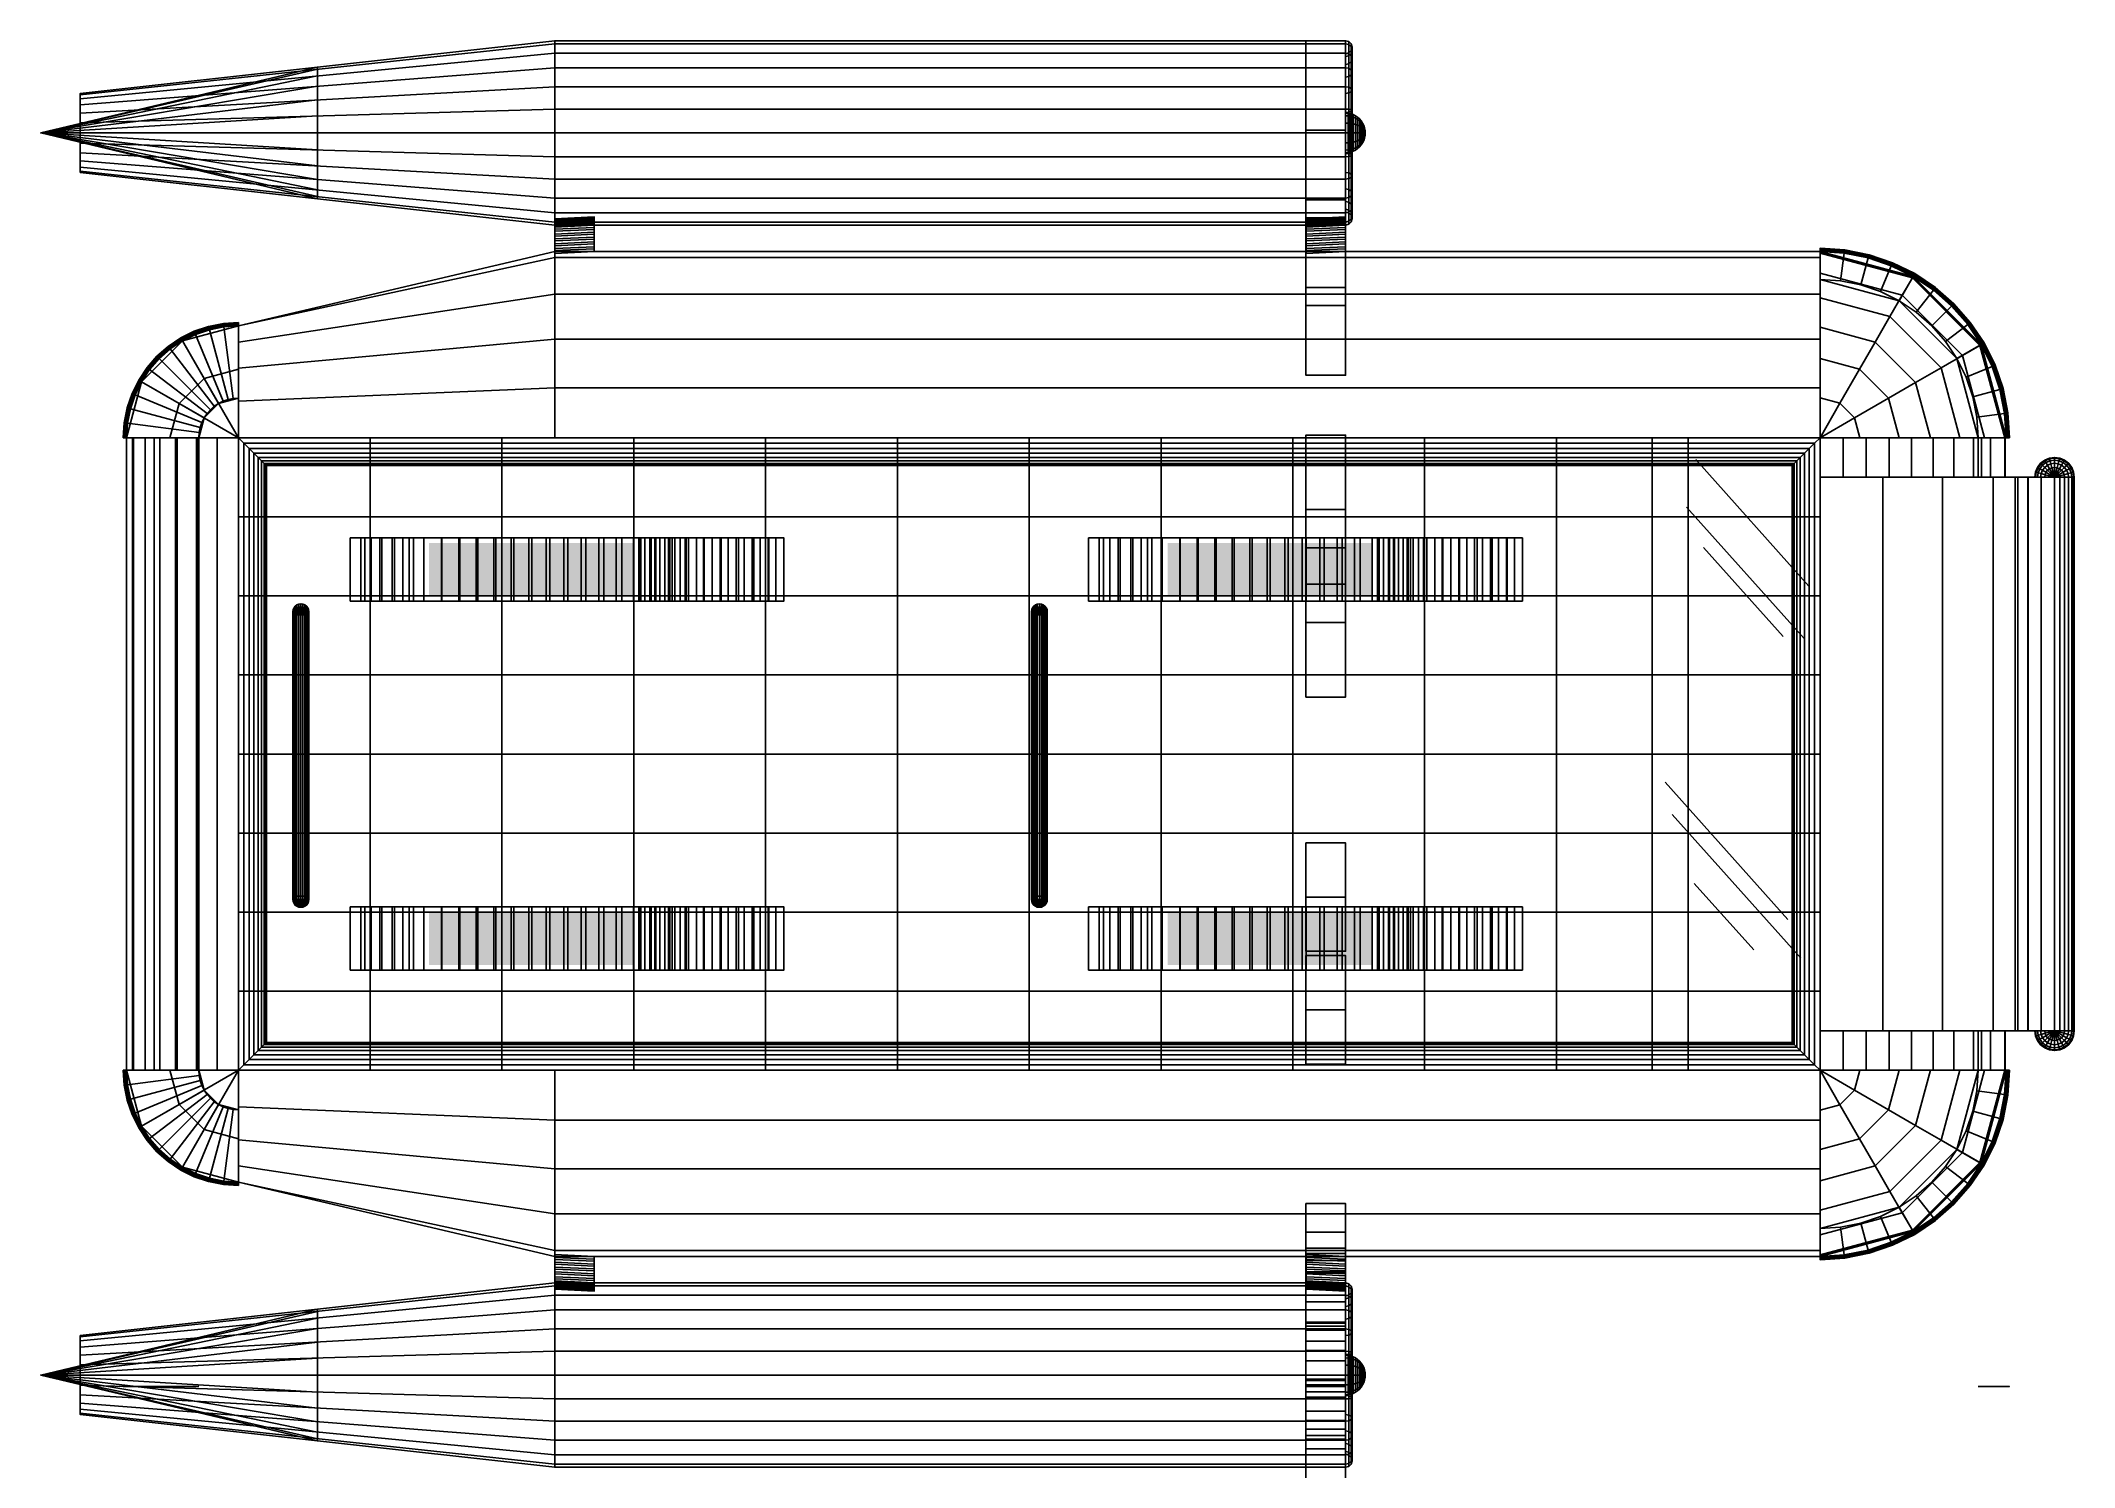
# Model space of a CAD drawing. Extents: x 21 to 175, y -6 to 102.
import ezdxf

# ---------------------------------------------------------------- set-up
doc = ezdxf.new("R2010")
doc.units = 0
for name, color, linetype in [('ARM', 10, 'CONTINUOUS'), ('BOTTOM', 5, 'CONTINUOUS'), ('CHAIR', 9, 'CONTINUOUS'), ('CNR', 8, 'CONTINUOUS'), ('CON7', 4, 'CONTINUOUS'), ('DOME', 1, 'CONTINUOUS'), ('ENG1', 4, 'CONTINUOUS'), ('FAN', 5, 'CONTINUOUS'), ('FBODY', 4, 'CONTINUOUS'), ('FBRACK', 10, 'CONTINUOUS'), ('FRLT', 2, 'CONTINUOUS'), ('LIGHTS', 1, 'CONTINUOUS'), ('LTBAR', 1, 'CONTINUOUS'), ('MENG1', 8, 'CONTINUOUS'), ('RAIL', 9, 'CONTINUOUS'), ('RBODY', 4, 'CONTINUOUS'), ('RBRACK', 10, 'CONTINUOUS'), ('RENG1', 1, 'CONTINUOUS'), ('RENG2', 8, 'CONTINUOUS'), ('RTBODY', 15, 'CONTINUOUS'), ('TOP', 5, 'CONTINUOUS'), ('WINDOW', 7, 'CONTINUOUS')]:
    doc.layers.add(name, color=color, linetype=linetype)

msp = doc.modelspace()

# ---------------------------------------------------------------- linework, layer by layer
at = {"layer": 'ARM', "color": 1, "extrusion": (-2.23e-14, -1.06e-14, -1)}
for points in [[(-66.049454, 63.999822, -10.443901), (-66.049454, 59.999822, -10.443901), (-50.473454, 63.999822, -10.443901), (-50.473454, 59.999822, -10.443901)], [(-122.076728, 63.999822, -10.443901), (-122.076728, 59.999822, -10.443901), (-106.500728, 63.999822, -10.443901), (-106.500728, 59.999822, -10.443901)]]:
    msp.add_solid(points, dxfattribs=at)
at = {"layer": 'ARM', "color": 1, "extrusion": (-2.23e-14, 3.99e-14, -1)}
for points in [[(-66.049454, 32.000178, -10.443901), (-66.049454, 36.000178, -10.443901), (-50.473454, 32.000178, -10.443901), (-50.473454, 36.000178, -10.443901)], [(-122.076728, 32.000178, -10.443901), (-122.076728, 36.000178, -10.443901), (-106.500728, 32.000178, -10.443901), (-106.500728, 36.000178, -10.443901)]]:
    msp.add_solid(points, dxfattribs=at)
at = {"layer": 'ARM'}
for points, invisible_edges in [([(44.483939, 64.399822, 5.51737), (50.073454, 64.399822, 10.443901), (50.073454, 64.399822, 12.043901), (44.483939, 64.399822, 8.970432)], 1), ([(50.073454, 64.399822, 2.443901), (50.073454, 64.399822, 10.443901), (44.483939, 64.399822, 5.51737)], 3), ([(66.45086, 64.399822, 10.443901), (66.45086, 64.399822, 2.443901), (50.073454, 64.399822, 2.443901), (50.073454, 64.399822, 10.443901)], 5), ([(70.144011, 64.399822, 2.443901), (70.144011, 64.399822, 12.043901), (66.45086, 64.399822, 10.443901), (66.45086, 64.399822, 2.443901)], 5), ([(73.948435, 64.399822, 2.443901), (77.391936, 64.399822, 4.795976), (70.144011, 64.399822, 12.043901), (70.144011, 64.399822, 2.443901)], 4), ([(100.511213, 64.399822, 5.51737), (106.100728, 64.399822, 10.443901), (106.100728, 64.399822, 12.043901), (100.511213, 64.399822, 8.970432)], 1), ([(106.100728, 64.399822, 2.443901), (106.100728, 64.399822, 10.443901), (100.511213, 64.399822, 5.51737)], 3), ([(122.478134, 64.399822, 10.443901), (122.478134, 64.399822, 2.443901), (106.100728, 64.399822, 2.443901), (106.100728, 64.399822, 10.443901)], 5), ([(126.171285, 64.399822, 2.443901), (126.171285, 64.399822, 12.043901), (122.478134, 64.399822, 10.443901), (122.478134, 64.399822, 2.443901)], 5), ([(129.975708, 64.399822, 2.443901), (133.419209, 64.399822, 4.795976), (126.171285, 64.399822, 12.043901), (126.171285, 64.399822, 2.443901)], 4), ([(50.073454, 59.599822, 2.443901), (50.073454, 59.599822, 10.443901), (44.483939, 59.599822, 5.51737)], 3), ([(44.483939, 59.599822, 5.51737), (50.073454, 59.599822, 10.443901), (50.073454, 59.599822, 12.043901), (44.483939, 59.599822, 8.970432)], 1), ([(66.45086, 59.599822, 10.443901), (66.45086, 59.599822, 2.443901), (50.073454, 59.599822, 2.443901), (50.073454, 59.599822, 10.443901)], 5), ([(70.144011, 59.599822, 2.443901), (70.144011, 59.599822, 12.043901), (66.45086, 59.599822, 10.443901), (66.45086, 59.599822, 2.443901)], 5), ([(73.948435, 59.599822, 2.443901), (77.391936, 59.599822, 4.795976), (70.144011, 59.599822, 12.043901), (70.144011, 59.599822, 2.443901)], 4), ([(106.100728, 59.599822, 2.443901), (106.100728, 59.599822, 10.443901), (100.511213, 59.599822, 5.51737)], 3), ([(100.511213, 59.599822, 5.51737), (106.100728, 59.599822, 10.443901), (106.100728, 59.599822, 12.043901), (100.511213, 59.599822, 8.970432)], 1), ([(122.478134, 59.599822, 10.443901), (122.478134, 59.599822, 2.443901), (106.100728, 59.599822, 2.443901), (106.100728, 59.599822, 10.443901)], 5), ([(126.171285, 59.599822, 2.443901), (126.171285, 59.599822, 12.043901), (122.478134, 59.599822, 10.443901), (122.478134, 59.599822, 2.443901)], 5), ([(129.975708, 59.599822, 2.443901), (133.419209, 59.599822, 4.795976), (126.171285, 59.599822, 12.043901), (126.171285, 59.599822, 2.443901)], 4), ([(44.483939, 36.400178, 5.51737), (50.073454, 36.400178, 10.443901), (50.073454, 36.400178, 12.043901), (44.483939, 36.400178, 8.970432)], 1), ([(50.073454, 36.400178, 2.443901), (50.073454, 36.400178, 10.443901), (44.483939, 36.400178, 5.51737)], 3), ([(66.45086, 36.400178, 10.443901), (66.45086, 36.400178, 2.443901), (50.073454, 36.400178, 2.443901), (50.073454, 36.400178, 10.443901)], 5), ([(70.144011, 36.400178, 2.443901), (70.144011, 36.400178, 12.043901), (66.45086, 36.400178, 10.443901), (66.45086, 36.400178, 2.443901)], 5), ([(73.948435, 36.400178, 2.443901), (77.391936, 36.400178, 4.795976), (70.144011, 36.400178, 12.043901), (70.144011, 36.400178, 2.443901)], 4), ([(100.511213, 36.400178, 5.51737), (106.100728, 36.400178, 10.443901), (106.100728, 36.400178, 12.043901), (100.511213, 36.400178, 8.970432)], 1), ([(106.100728, 36.400178, 2.443901), (106.100728, 36.400178, 10.443901), (100.511213, 36.400178, 5.51737)], 3), ([(122.478134, 36.400178, 10.443901), (122.478134, 36.400178, 2.443901), (106.100728, 36.400178, 2.443901), (106.100728, 36.400178, 10.443901)], 5), ([(126.171285, 36.400178, 2.443901), (126.171285, 36.400178, 12.043901), (122.478134, 36.400178, 10.443901), (122.478134, 36.400178, 2.443901)], 5), ([(129.975708, 36.400178, 2.443901), (133.419209, 36.400178, 4.795976), (126.171285, 36.400178, 12.043901), (126.171285, 36.400178, 2.443901)], 4), ([(50.073454, 31.600178, 2.443901), (50.073454, 31.600178, 10.443901), (44.483939, 31.600178, 5.51737)], 3), ([(44.483939, 31.600178, 5.51737), (50.073454, 31.600178, 10.443901), (50.073454, 31.600178, 12.043901), (44.483939, 31.600178, 8.970432)], 1), ([(66.45086, 31.600178, 10.443901), (66.45086, 31.600178, 2.443901), (50.073454, 31.600178, 2.443901), (50.073454, 31.600178, 10.443901)], 5), ([(70.144011, 31.600178, 2.443901), (70.144011, 31.600178, 12.043901), (66.45086, 31.600178, 10.443901), (66.45086, 31.600178, 2.443901)], 5), ([(73.948435, 31.600178, 2.443901), (77.391936, 31.600178, 4.795976), (70.144011, 31.600178, 12.043901), (70.144011, 31.600178, 2.443901)], 4), ([(106.100728, 31.600178, 2.443901), (106.100728, 31.600178, 10.443901), (100.511213, 31.600178, 5.51737)], 3), ([(100.511213, 31.600178, 5.51737), (106.100728, 31.600178, 10.443901), (106.100728, 31.600178, 12.043901), (100.511213, 31.600178, 8.970432)], 1), ([(122.478134, 31.600178, 10.443901), (122.478134, 31.600178, 2.443901), (106.100728, 31.600178, 2.443901), (106.100728, 31.600178, 10.443901)], 5), ([(126.171285, 31.600178, 2.443901), (126.171285, 31.600178, 12.043901), (122.478134, 31.600178, 10.443901), (122.478134, 31.600178, 2.443901)], 5), ([(129.975708, 31.600178, 2.443901), (133.419209, 31.600178, 4.795976), (126.171285, 31.600178, 12.043901), (126.171285, 31.600178, 2.443901)], 4)]:
    msp.add_3dface(points, dxfattribs=dict(at, invisible_edges=invisible_edges))
at = {"layer": 'CHAIR'}
for points in [[(40.144011, 58.799822, 2.443901), (41.344011, 58.799822, 2.443901), (41.344011, 37.200535, 2.268297), (40.144011, 37.200535, 2.268297)], [(41.344011, 58.799822, 2.443901), (40.144011, 58.799822, 2.443901), (40.144011, 58.565683, 31.242949), (41.344011, 58.565683, 31.242949)], [(97.371285, 58.799822, 2.443901), (96.171285, 58.799822, 2.443901), (96.171285, 58.565683, 31.242949), (97.371285, 58.565683, 31.242949)], [(96.171285, 58.799822, 2.443901), (97.371285, 58.799822, 2.443901), (97.371285, 37.200535, 2.268297), (96.171285, 37.200535, 2.268297)], [(40.144011, 58.565683, 31.242949), (41.344011, 58.565683, 31.242949), (41.344011, 36.966397, 31.067345), (40.144011, 36.966397, 31.067345)], [(96.171285, 58.565683, 31.242949), (97.371285, 58.565683, 31.242949), (97.371285, 36.966397, 31.067345), (96.171285, 36.966397, 31.067345)], [(41.344011, 36.966397, 31.067345), (40.144011, 36.966397, 31.067345), (40.144011, 37.200535, 2.268297), (41.344011, 37.199822, 2.443901)], [(97.371285, 36.966397, 31.067345), (96.171285, 36.966397, 31.067345), (96.171285, 37.200535, 2.268297), (97.371285, 37.199822, 2.443901)]]:
    msp.add_3dface(points, dxfattribs=at)
at = {"layer": 'CON7', "extrusion": (-2.4e-15, 1, 3.2e-15)}
for p, q in [((110.741672, 72, 19.531668), (108.620507, 72, 22.213055)), ((112.421926, 72, 19.085351), (109.920217, 72, 22.247789)), ((113.728791, 72, 19.989615), (111.943142, 72, 22.246873)), ((137.999135, 72, 20.693671), (132.955923, 72, 27.06885)), ((136.505576, 72, 20.809471), (134.469233, 72, 23.383634)), ((139.866085, 72, 20.836232), (135.560716, 72, 26.278696)), ((149.014138, 72, 21.879557), (145.379801, 72, 26.473762)), ((149.014138, 72, 19.35122), (145.917212, 72, 23.266077)), ((110.741672, 24, 19.531668), (108.620507, 24, 22.213055)), ((112.421926, 24, 19.085351), (109.920217, 24, 22.247789)), ((113.728791, 24, 19.989615), (111.943142, 24, 22.246873)), ((137.999135, 24, 20.693671), (132.955923, 24, 27.06885)), ((136.505576, 24, 20.809471), (134.469233, 24, 23.383634)), ((139.866085, 24, 20.836232), (135.560716, 24, 26.278696)), ((149.014138, 24, 21.879557), (145.379801, 24, 26.473762)), ((149.014138, 24, 19.35122), (145.917212, 24, 23.266077))]:
    msp.add_line(p, q, dxfattribs=at)
at = {"layer": 'CON7', "extrusion": (0.707107, 6e-16, 0.707107)}
for p, q in [((155.163508, 60.731331, 18.836492), (146.571575, 70.343484, 27.428425)), ((154.792659, 56.766373, 19.207341), (145.87678, 66.740938, 28.12322)), ((153.200356, 56.925255, 20.799644), (147.164747, 63.677543, 26.835253)), ((153.569211, 35.437935, 20.430789), (144.240726, 45.8741, 29.759274)), ((154.547903, 32.498887, 19.452097), (144.784368, 43.42176, 29.215632)), ((150.97526, 33.135508, 23.02474), (146.461908, 38.184784, 27.538092))]:
    msp.add_line(p, q, dxfattribs=at)
at = {"layer": 'FAN'}
for points in [[(120, 95.124491), (120, 102.124491), (117, 102.124491), (117, 95.124491)], [(120, 0.875509), (120, -6.124491), (117, -6.124491), (117, 0.875509)]]:
    msp.add_lwpolyline(points, close=True, dxfattribs=at)
at = {"layer": 'FAN', "extrusion": (-1.2e-15, -0.309017, 0.951057)}
msp.add_lwpolyline([(120, 93.24992), (120, 100.24992), (117, 100.24992), (117, 93.24992)], close=True, dxfattribs=at)
at = {"layer": 'FAN', "extrusion": (3e-16, 0.309017, 0.951057)}
msp.add_lwpolyline([(-120, -87.687614), (-120, -94.687614), (-117, -94.687614), (-117, -87.687614)], close=True, dxfattribs=at)
at = {"layer": 'FAN', "extrusion": (-1.9e-15, -0.587785, 0.809017)}
msp.add_lwpolyline([(120, 82.247397), (120, 89.247397), (117, 89.247397), (117, 82.247397)], close=True, dxfattribs=at)
at = {"layer": 'FAN', "extrusion": (8e-16, 0.587785, 0.809017)}
msp.add_lwpolyline([(-120, -71.667262), (-120, -78.667262), (-117, -78.667262), (-117, -71.667262)], close=True, dxfattribs=at)
at = {"layer": 'FAN', "extrusion": (-2.6e-15, -0.809017, 0.587785)}
msp.add_lwpolyline([(120, 63.193926), (120, 70.193926), (117, 70.193926), (117, 63.193926)], close=True, dxfattribs=at)
at = {"layer": 'FAN', "extrusion": (1.2e-15, 0.809017, 0.587785)}
msp.add_lwpolyline([(-120, -48.63162), (-120, -55.63162), (-117, -55.63162), (-117, -48.63162)], close=True, dxfattribs=at)
at = {"layer": 'FAN', "extrusion": (-3.1e-15, -0.951057, 0.309017)}
msp.add_lwpolyline([(120, 37.954593), (120, 44.954593), (117, 44.954593), (117, 37.954593)], close=True, dxfattribs=at)
at = {"layer": 'FAN', "extrusion": (1.4e-15, 0.951057, 0.309017)}
msp.add_lwpolyline([(-120, -20.835576), (-120, -27.835576), (-117, -27.835576), (-117, -20.835576)], close=True, dxfattribs=at)
at = {"layer": 'FAN', "extrusion": (-3.4e-15, -1, 1.55e-14)}
msp.add_lwpolyline([(120, 9), (120, 16), (117, 16), (117, 9)], close=True, dxfattribs=at)
at = {"layer": 'FAN', "extrusion": (-3.4e-15, -0.951057, -0.309017)}
msp.add_lwpolyline([(120, -20.835576), (120, -13.835576), (117, -13.835576), (117, -20.835576)], close=True, dxfattribs=at)
at = {"layer": 'FAN', "extrusion": (-3.3e-15, -0.809017, -0.587785)}
msp.add_lwpolyline([(120, -48.63162), (120, -41.63162), (117, -41.63162), (117, -48.63162)], close=True, dxfattribs=at)
at = {"layer": 'FAN', "extrusion": (-2.9e-15, -0.587785, -0.809017)}
msp.add_lwpolyline([(120, -71.667262), (120, -64.667262), (117, -64.667262), (117, -71.667262)], close=True, dxfattribs=at)
at = {"layer": 'FAN', "extrusion": (-2.3e-15, -0.309017, -0.951057)}
msp.add_lwpolyline([(120, -87.687614), (120, -80.687614), (117, -80.687614), (117, -87.687614)], close=True, dxfattribs=at)
at = {"layer": 'FAN', "extrusion": (-1.6e-15, -1.55e-14, -1)}
msp.add_lwpolyline([(-120, 95.124491), (-120, 88.124491), (-117, 88.124491), (-117, 95.124491)], close=True, dxfattribs=at)
at = {"layer": 'FAN', "extrusion": (-9e-16, 0.309017, -0.951057)}
msp.add_lwpolyline([(-120, 93.24992), (-120, 86.24992), (-117, 86.24992), (-117, 93.24992)], close=True, dxfattribs=at)
at = {"layer": 'FAN', "extrusion": (-1e-16, 0.587785, -0.809017)}
msp.add_lwpolyline([(-120, 82.247397), (-120, 75.247397), (-117, 75.247397), (-117, 82.247397)], close=True, dxfattribs=at)
at = {"layer": 'FAN', "extrusion": (5e-16, 0.809017, -0.587785)}
msp.add_lwpolyline([(-120, 63.193926), (-120, 56.193926), (-117, 56.193926), (-117, 63.193926)], close=True, dxfattribs=at)
at = {"layer": 'FAN', "extrusion": (1e-15, 0.951057, -0.309017)}
msp.add_lwpolyline([(-120, 37.954593), (-120, 30.954593), (-117, 30.954593), (-117, 37.954593)], close=True, dxfattribs=at)
at = {"layer": 'FAN', "extrusion": (1.3e-15, 1, -1.53e-14)}
msp.add_lwpolyline([(-120, 9), (-120, 2), (-117, 2), (-117, 9)], close=True, dxfattribs=at)
at = {"layer": 'FAN', "extrusion": (-1.6e-15, 4.48e-14, -1)}
msp.add_lwpolyline([(-120, 0.875509), (-120, 7.875509), (-117, 7.875509), (-117, 0.875509)], close=True, dxfattribs=at)
at = {"layer": 'FAN', "extrusion": (3.5e-15, -0.309017, -0.951057)}
msp.add_lwpolyline([(120, 1.948494), (120, -5.051506), (117, -5.051506), (117, 1.948494)], close=True, dxfattribs=at)
at = {"layer": 'FAN', "extrusion": (-6.7e-15, 0.309017, -0.951057)}
msp.add_lwpolyline([(-120, 3.613812), (-120, 10.613812), (-117, 10.613812), (-117, 3.613812)], close=True, dxfattribs=at)
at = {"layer": 'FAN', "extrusion": (8.2e-15, -0.587785, -0.809017)}
msp.add_lwpolyline([(120, 4.581765), (120, -2.418235), (117, -2.418235), (117, 4.581765)], close=True, dxfattribs=at)
at = {"layer": 'FAN', "extrusion": (-1.12e-14, 0.587785, -0.809017)}
msp.add_lwpolyline([(-120, 5.998369), (-120, 12.998369), (-117, 12.998369), (-117, 5.998369)], close=True, dxfattribs=at)
at = {"layer": 'FAN', "extrusion": (1.2e-14, -0.809017, -0.587785)}
msp.add_lwpolyline([(120, 6.766541), (120, -0.233459), (117, -0.233459), (117, 6.766541)], close=True, dxfattribs=at)
at = {"layer": 'FAN', "extrusion": (-1.48e-14, 0.809017, -0.587785)}
msp.add_lwpolyline([(-120, 7.795765), (-120, 14.795765), (-117, 14.795765), (-117, 7.795765)], close=True, dxfattribs=at)
at = {"layer": 'FAN', "extrusion": (1.45e-14, -0.951057, -0.309017)}
msp.add_lwpolyline([(120, 8.288961), (120, 1.288961), (117, 1.288961), (117, 8.288961)], close=True, dxfattribs=at)
at = {"layer": 'FAN', "extrusion": (-1.69e-14, 0.951057, -0.309017)}
msp.add_lwpolyline([(-120, 8.830056), (-120, 15.830056), (-117, 15.830056), (-117, 8.830056)], close=True, dxfattribs=at)
at = {"layer": 'FAN', "extrusion": (1.55e-14, -1, -4.46e-14)}
msp.add_lwpolyline([(120, 9), (120, 2), (117, 2), (117, 9)], close=True, dxfattribs=at)
at = {"layer": 'FAN', "extrusion": (1.49e-14, -0.951057, 0.309017)}
msp.add_lwpolyline([(120, 8.830056), (120, 1.830056), (117, 1.830056), (117, 8.830056)], close=True, dxfattribs=at)
at = {"layer": 'FAN', "extrusion": (1.27e-14, -0.809017, 0.587785)}
msp.add_lwpolyline([(120, 7.795765), (120, 0.795765), (117, 0.795765), (117, 7.795765)], close=True, dxfattribs=at)
at = {"layer": 'FAN', "extrusion": (9.2e-15, -0.587785, 0.809017)}
msp.add_lwpolyline([(120, 5.998369), (120, -1.001631), (117, -1.001631), (117, 5.998369)], close=True, dxfattribs=at)
at = {"layer": 'FAN', "extrusion": (4.6e-15, -0.309017, 0.951057)}
msp.add_lwpolyline([(120, 3.613812), (120, -3.386188), (117, -3.386188), (117, 3.613812)], close=True, dxfattribs=at)
at = {"layer": 'FAN', "extrusion": (-5.6e-15, 0.309017, 0.951057)}
msp.add_lwpolyline([(-120, 1.948494), (-120, 8.948494), (-117, 8.948494), (-117, 1.948494)], close=True, dxfattribs=at)
at = {"layer": 'FAN', "extrusion": (-1.03e-14, 0.587785, 0.809017)}
msp.add_lwpolyline([(-120, 4.581765), (-120, 11.581765), (-117, 11.581765), (-117, 4.581765)], close=True, dxfattribs=at)
at = {"layer": 'FAN', "extrusion": (-1.41e-14, 0.809017, 0.587785)}
msp.add_lwpolyline([(-120, 6.766541), (-120, 13.766541), (-117, 13.766541), (-117, 6.766541)], close=True, dxfattribs=at)
at = {"layer": 'FAN', "extrusion": (-1.66e-14, 0.951057, 0.309017)}
msp.add_lwpolyline([(-120, 8.288961), (-120, 15.288961), (-117, 15.288961), (-117, 8.288961)], close=True, dxfattribs=at)
at = {"layer": 'FAN', "extrusion": (-1.76e-14, 1, 4.47e-14)}
msp.add_lwpolyline([(-120, 9), (-120, 16), (-117, 16), (-117, 9)], close=True, dxfattribs=at)
at = {"layer": 'FAN', "extrusion": (1, -3e-16, 1e-16)}
msp.add_circle((95.124491, 9, 120), 1.5, dxfattribs=at)
at = {"layer": 'FAN', "extrusion": (1, 1.45e-14, 1e-16)}
msp.add_circle((0.875509, 9, 120), 1.5, dxfattribs=at)
at = {"layer": 'LIGHTS', "extrusion": (-2.4e-15, 1, 3.2e-15)}
msp.add_lwpolyline([(-33, 10.5), (-27.514719, 10.5, -0.414214), (-27.264719, 10.25), (-27.264719, 7.75, -0.414214), (-27.514719, 7.5), (-33, 7.5)], format="xyb", dxfattribs=at)
at = {"layer": 'LIGHTS', "extrusion": (2.8e-15, -1, -3.2e-15)}
msp.add_lwpolyline([(168, 7.5), (170.124491, 7.5, 0.414214), (170.374491, 7.75), (170.374491, 10.25, 0.414214), (170.124491, 10.5), (168, 10.5)], format="xyb", dxfattribs=at)
at = {"layer": 'LTBAR'}
for points in [[(173.794516, 69, 7.5), (173.794516, 69, 10.5), (170.794516, 69, 10.5), (170.794516, 69, 7.5)], [(173.794516, 27, 7.5), (173.794516, 27, 10.5), (170.794516, 27, 10.5), (170.794516, 27, 7.5)]]:
    msp.add_3dface(points, dxfattribs=at)
at = {"layer": 'WINDOW', "extrusion": (-3.3e-15, 1, 2.5e-15)}
for p, q in [((143.272078, 72, 30.727922), (82.043291, 72, 18)), ((143.272078, 72, 30.727922), (143.272078, 72, 18)), ((156, 72, 18), (143.272078, 72, 30.727922)), ((143.272078, 24, 30.727922), (143.272078, 72, 30.727922)), ((143.272078, 24, 30.727922), (82.043291, 24, 18)), ((156, 24, 18), (143.272078, 24, 30.727922)), ((143.272078, 24, 30.727922), (143.272078, 24, 18))]:
    msp.add_line(p, q, dxfattribs=at)
at = {"layer": 'WINDOW'}
for p, q in [((156, 72, 18), (82.043291, 72, 18)), ((156, 24, 18), (156, 72, 18)), ((156, 24, 18), (82.043291, 24, 18))]:
    msp.add_line(p, q, dxfattribs=at)

# ---------------------------------------------------------------- meshes
at = {"layer": 'ARM'}
mesh = msp.add_polymesh((2, 6), dxfattribs=at)
for k, corner in enumerate([(50.073454, 64.399822, 12.043901), (48.955551, 64.399822, 11.429207), (47.837648, 64.399822, 10.814513), (46.719745, 64.399822, 10.19982), (45.601842, 64.399822, 9.585126), (44.483939, 64.399822, 8.970432), (50.073454, 59.599822, 12.043901), (48.955551, 59.599822, 11.429207), (47.837648, 59.599822, 10.814513), (46.719745, 59.599822, 10.19982), (45.601842, 59.599822, 9.585126), (44.483939, 59.599822, 8.970432)]):
    mesh.set_mesh_vertex(divmod(k, 6), corner)
mesh = msp.add_polymesh((2, 6), dxfattribs=at)
for k, corner in enumerate([(44.483939, 59.599822, 8.970432), (44.483939, 59.599822, 8.27982), (44.483939, 59.599822, 7.589207), (44.483939, 59.599822, 6.898595), (44.483939, 59.599822, 6.207982), (44.483939, 59.599822, 5.51737), (44.483939, 64.399822, 8.970432), (44.483939, 64.399822, 8.27982), (44.483939, 64.399822, 7.589207), (44.483939, 64.399822, 6.898595), (44.483939, 64.399822, 6.207982), (44.483939, 64.399822, 5.51737)]):
    mesh.set_mesh_vertex(divmod(k, 6), corner)
mesh = msp.add_polymesh((2, 8), dxfattribs=at)
for k, corner in enumerate([(44.483939, 59.599822, 5.51737), (45.282441, 59.599822, 5.078303), (46.080944, 59.599822, 4.639236), (46.879446, 59.599822, 4.200169), (47.677948, 59.599822, 3.761102), (48.47645, 59.599822, 3.322035), (49.274952, 59.599822, 2.882968), (50.073454, 59.599822, 2.443901), (44.483939, 64.399822, 5.51737), (45.282441, 64.399822, 5.078303), (46.080944, 64.399822, 4.639236), (46.879446, 64.399822, 4.200169), (47.677948, 64.399822, 3.761102), (48.47645, 64.399822, 3.322035), (49.274952, 64.399822, 2.882968), (50.073454, 64.399822, 2.443901)]):
    mesh.set_mesh_vertex(divmod(k, 8), corner)
mesh = msp.add_polymesh((2, 13), dxfattribs=at)
for k, corner in enumerate([(50.073454, 59.599822, 10.443901), (51.438238, 59.599822, 10.443901), (52.803022, 59.599822, 10.443901), (54.167806, 59.599822, 10.443901), (55.53259, 59.599822, 10.443901), (56.897373, 59.599822, 10.443901), (58.262157, 59.599822, 10.443901), (59.626941, 59.599822, 10.443901), (60.991725, 59.599822, 10.443901), (62.356509, 59.599822, 10.443901), (63.721292, 59.599822, 10.443901), (65.086076, 59.599822, 10.443901), (66.45086, 59.599822, 10.443901), (50.073454, 64.399822, 10.443901), (51.438238, 64.399822, 10.443901), (52.803022, 64.399822, 10.443901), (54.167806, 64.399822, 10.443901), (55.53259, 64.399822, 10.443901), (56.897373, 64.399822, 10.443901), (58.262157, 64.399822, 10.443901), (59.626941, 64.399822, 10.443901), (60.991725, 64.399822, 10.443901), (62.356509, 64.399822, 10.443901), (63.721292, 64.399822, 10.443901), (65.086076, 64.399822, 10.443901), (66.45086, 64.399822, 10.443901)]):
    mesh.set_mesh_vertex(divmod(k, 13), corner)
mesh = msp.add_polymesh((2, 4), dxfattribs=at)
for k, corner in enumerate([(50.073454, 59.599822, 10.443901), (50.073454, 59.599822, 10.977234), (50.073454, 59.599822, 11.510568), (50.073454, 59.599822, 12.043901), (50.073454, 64.399822, 10.443901), (50.073454, 64.399822, 10.977234), (50.073454, 64.399822, 11.510568), (50.073454, 64.399822, 12.043901)]):
    mesh.set_mesh_vertex(divmod(k, 4), corner)
mesh = msp.add_polymesh((2, 19), dxfattribs=at)
for k, corner in enumerate([(50.073454, 59.599822, 2.443901), (51.399842, 59.599822, 2.443901), (52.72623, 59.599822, 2.443901), (54.052618, 59.599822, 2.443901), (55.379005, 59.599822, 2.443901), (56.705393, 59.599822, 2.443901), (58.031781, 59.599822, 2.443901), (59.358169, 59.599822, 2.443901), (60.684557, 59.599822, 2.443901), (62.010944, 59.599822, 2.443901), (63.337332, 59.599822, 2.443901), (64.66372, 59.599822, 2.443901), (65.990108, 59.599822, 2.443901), (67.316496, 59.599822, 2.443901), (68.642883, 59.599822, 2.443901), (69.969271, 59.599822, 2.443901), (71.295659, 59.599822, 2.443901), (72.622047, 59.599822, 2.443901), (73.948435, 59.599822, 2.443901), (50.073454, 64.399822, 2.443901), (51.399842, 64.399822, 2.443901), (52.72623, 64.399822, 2.443901), (54.052618, 64.399822, 2.443901), (55.379005, 64.399822, 2.443901), (56.705393, 64.399822, 2.443901), (58.031781, 64.399822, 2.443901), (59.358169, 64.399822, 2.443901), (60.684557, 64.399822, 2.443901), (62.010944, 64.399822, 2.443901), (63.337332, 64.399822, 2.443901), (64.66372, 64.399822, 2.443901), (65.990108, 64.399822, 2.443901), (67.316496, 64.399822, 2.443901), (68.642883, 64.399822, 2.443901), (69.969271, 64.399822, 2.443901), (71.295659, 64.399822, 2.443901), (72.622047, 64.399822, 2.443901), (73.948435, 64.399822, 2.443901)]):
    mesh.set_mesh_vertex(divmod(k, 19), corner)
at = {"layer": 'ARM', "color": 1}
mesh = msp.add_polymesh((2, 13), dxfattribs=at)
for k, corner in enumerate([(70.144011, 64.399822, 12.043901), (69.892549, 64.399822, 12.363911), (69.516183, 64.399822, 12.51879), (69.11232, 64.399822, 12.468454), (68.734604, 64.399822, 12.305148), (68.357007, 64.399822, 12.14156), (67.979411, 64.399822, 11.977972), (67.601814, 64.399822, 11.814384), (67.224217, 64.399822, 11.650796), (66.846744, 64.399822, 11.486929), (66.533805, 64.399822, 11.226721), (66.389384, 64.399822, 10.846219), (66.45086, 64.399822, 10.443901), (70.144011, 59.599822, 12.043901), (69.892549, 59.599822, 12.363911), (69.516183, 59.599822, 12.51879), (69.11232, 59.599822, 12.468454), (68.734604, 59.599822, 12.305148), (68.357007, 59.599822, 12.14156), (67.979411, 59.599822, 11.977972), (67.601814, 59.599822, 11.814384), (67.224217, 59.599822, 11.650796), (66.846744, 59.599822, 11.486929), (66.533805, 59.599822, 11.226721), (66.389384, 59.599822, 10.846219), (66.45086, 59.599822, 10.443901)]):
    mesh.set_mesh_vertex(divmod(k, 13), corner)
at = {"layer": 'ARM'}
mesh = msp.add_polymesh((2, 4), dxfattribs=at)
for k, corner in enumerate([(70.144011, 64.399822, 12.043901), (68.912961, 64.399822, 11.510568), (67.68191, 64.399822, 10.977234), (66.45086, 64.399822, 10.443901), (70.144011, 59.599822, 12.043901), (68.912961, 59.599822, 11.510568), (67.68191, 59.599822, 10.977234), (66.45086, 59.599822, 10.443901)]):
    mesh.set_mesh_vertex(divmod(k, 4), corner)
mesh = msp.add_polymesh((2, 13), dxfattribs=at)
for k, corner in enumerate([(70.144011, 64.399822, 12.043901), (70.748005, 64.399822, 11.439907), (71.351998, 64.399822, 10.835914), (71.955992, 64.399822, 10.23192), (72.559986, 64.399822, 9.627926), (73.16398, 64.399822, 9.023932), (73.767973, 64.399822, 8.419939), (74.371967, 64.399822, 7.815945), (74.975961, 64.399822, 7.211951), (75.579955, 64.399822, 6.607957), (76.183948, 64.399822, 6.003964), (76.787942, 64.399822, 5.39997), (77.391936, 64.399822, 4.795976), (70.144011, 59.599822, 12.043901), (70.748005, 59.599822, 11.439907), (71.351998, 59.599822, 10.835914), (71.955992, 59.599822, 10.23192), (72.559986, 59.599822, 9.627926), (73.16398, 59.599822, 9.023932), (73.767973, 59.599822, 8.419939), (74.371967, 59.599822, 7.815945), (74.975961, 59.599822, 7.211951), (75.579955, 59.599822, 6.607957), (76.183948, 59.599822, 6.003964), (76.787942, 59.599822, 5.39997), (77.391936, 59.599822, 4.795976)]):
    mesh.set_mesh_vertex(divmod(k, 13), corner)
mesh = msp.add_polymesh((2, 4), dxfattribs=at)
for k, corner in enumerate([(73.948435, 59.599822, 2.443901), (75.096268, 59.599822, 3.227926), (76.244102, 59.599822, 4.011951), (77.391936, 59.599822, 4.795976), (73.948435, 64.399822, 2.443901), (75.096268, 64.399822, 3.227926), (76.244102, 64.399822, 4.011951), (77.391936, 64.399822, 4.795976)]):
    mesh.set_mesh_vertex(divmod(k, 4), corner)
mesh = msp.add_polymesh((2, 6), dxfattribs=at)
for k, corner in enumerate([(106.100728, 64.399822, 12.043901), (104.982825, 64.399822, 11.429207), (103.864922, 64.399822, 10.814513), (102.747019, 64.399822, 10.19982), (101.629116, 64.399822, 9.585126), (100.511213, 64.399822, 8.970432), (106.100728, 59.599822, 12.043901), (104.982825, 59.599822, 11.429207), (103.864922, 59.599822, 10.814513), (102.747019, 59.599822, 10.19982), (101.629116, 59.599822, 9.585126), (100.511213, 59.599822, 8.970432)]):
    mesh.set_mesh_vertex(divmod(k, 6), corner)
mesh = msp.add_polymesh((2, 6), dxfattribs=at)
for k, corner in enumerate([(100.511213, 59.599822, 8.970432), (100.511213, 59.599822, 8.27982), (100.511213, 59.599822, 7.589207), (100.511213, 59.599822, 6.898595), (100.511213, 59.599822, 6.207982), (100.511213, 59.599822, 5.51737), (100.511213, 64.399822, 8.970432), (100.511213, 64.399822, 8.27982), (100.511213, 64.399822, 7.589207), (100.511213, 64.399822, 6.898595), (100.511213, 64.399822, 6.207982), (100.511213, 64.399822, 5.51737)]):
    mesh.set_mesh_vertex(divmod(k, 6), corner)
mesh = msp.add_polymesh((2, 8), dxfattribs=at)
for k, corner in enumerate([(100.511213, 59.599822, 5.51737), (101.309715, 59.599822, 5.078303), (102.108217, 59.599822, 4.639236), (102.906719, 59.599822, 4.200169), (103.705221, 59.599822, 3.761102), (104.503724, 59.599822, 3.322035), (105.302226, 59.599822, 2.882968), (106.100728, 59.599822, 2.443901), (100.511213, 64.399822, 5.51737), (101.309715, 64.399822, 5.078303), (102.108217, 64.399822, 4.639236), (102.906719, 64.399822, 4.200169), (103.705221, 64.399822, 3.761102), (104.503724, 64.399822, 3.322035), (105.302226, 64.399822, 2.882968), (106.100728, 64.399822, 2.443901)]):
    mesh.set_mesh_vertex(divmod(k, 8), corner)
mesh = msp.add_polymesh((2, 13), dxfattribs=at)
for k, corner in enumerate([(106.100728, 59.599822, 10.443901), (107.465512, 59.599822, 10.443901), (108.830295, 59.599822, 10.443901), (110.195079, 59.599822, 10.443901), (111.559863, 59.599822, 10.443901), (112.924647, 59.599822, 10.443901), (114.289431, 59.599822, 10.443901), (115.654215, 59.599822, 10.443901), (117.018998, 59.599822, 10.443901), (118.383782, 59.599822, 10.443901), (119.748566, 59.599822, 10.443901), (121.11335, 59.599822, 10.443901), (122.478134, 59.599822, 10.443901), (106.100728, 64.399822, 10.443901), (107.465512, 64.399822, 10.443901), (108.830295, 64.399822, 10.443901), (110.195079, 64.399822, 10.443901), (111.559863, 64.399822, 10.443901), (112.924647, 64.399822, 10.443901), (114.289431, 64.399822, 10.443901), (115.654215, 64.399822, 10.443901), (117.018998, 64.399822, 10.443901), (118.383782, 64.399822, 10.443901), (119.748566, 64.399822, 10.443901), (121.11335, 64.399822, 10.443901), (122.478134, 64.399822, 10.443901)]):
    mesh.set_mesh_vertex(divmod(k, 13), corner)
mesh = msp.add_polymesh((2, 4), dxfattribs=at)
for k, corner in enumerate([(106.100728, 59.599822, 10.443901), (106.100728, 59.599822, 10.977234), (106.100728, 59.599822, 11.510568), (106.100728, 59.599822, 12.043901), (106.100728, 64.399822, 10.443901), (106.100728, 64.399822, 10.977234), (106.100728, 64.399822, 11.510568), (106.100728, 64.399822, 12.043901)]):
    mesh.set_mesh_vertex(divmod(k, 4), corner)
mesh = msp.add_polymesh((2, 19), dxfattribs=at)
for k, corner in enumerate([(106.100728, 59.599822, 2.443901), (107.427116, 59.599822, 2.443901), (108.753503, 59.599822, 2.443901), (110.079891, 59.599822, 2.443901), (111.406279, 59.599822, 2.443901), (112.732667, 59.599822, 2.443901), (114.059055, 59.599822, 2.443901), (115.385442, 59.599822, 2.443901), (116.71183, 59.599822, 2.443901), (118.038218, 59.599822, 2.443901), (119.364606, 59.599822, 2.443901), (120.690994, 59.599822, 2.443901), (122.017382, 59.599822, 2.443901), (123.343769, 59.599822, 2.443901), (124.670157, 59.599822, 2.443901), (125.996545, 59.599822, 2.443901), (127.322933, 59.599822, 2.443901), (128.649321, 59.599822, 2.443901), (129.975708, 59.599822, 2.443901), (106.100728, 64.399822, 2.443901), (107.427116, 64.399822, 2.443901), (108.753503, 64.399822, 2.443901), (110.079891, 64.399822, 2.443901), (111.406279, 64.399822, 2.443901), (112.732667, 64.399822, 2.443901), (114.059055, 64.399822, 2.443901), (115.385442, 64.399822, 2.443901), (116.71183, 64.399822, 2.443901), (118.038218, 64.399822, 2.443901), (119.364606, 64.399822, 2.443901), (120.690994, 64.399822, 2.443901), (122.017382, 64.399822, 2.443901), (123.343769, 64.399822, 2.443901), (124.670157, 64.399822, 2.443901), (125.996545, 64.399822, 2.443901), (127.322933, 64.399822, 2.443901), (128.649321, 64.399822, 2.443901), (129.975708, 64.399822, 2.443901)]):
    mesh.set_mesh_vertex(divmod(k, 19), corner)
at = {"layer": 'ARM', "color": 1}
mesh = msp.add_polymesh((2, 13), dxfattribs=at)
for k, corner in enumerate([(126.171285, 64.399822, 12.043901), (125.919823, 64.399822, 12.363911), (125.543457, 64.399822, 12.51879), (125.139593, 64.399822, 12.468454), (124.761878, 64.399822, 12.305148), (124.384281, 64.399822, 12.14156), (124.006684, 64.399822, 11.977972), (123.629088, 64.399822, 11.814384), (123.251491, 64.399822, 11.650796), (122.874018, 64.399822, 11.486929), (122.561079, 64.399822, 11.226721), (122.416658, 64.399822, 10.846219), (122.478134, 64.399822, 10.443901), (126.171285, 59.599822, 12.043901), (125.919823, 59.599822, 12.363911), (125.543457, 59.599822, 12.51879), (125.139593, 59.599822, 12.468454), (124.761878, 59.599822, 12.305148), (124.384281, 59.599822, 12.14156), (124.006684, 59.599822, 11.977972), (123.629088, 59.599822, 11.814384), (123.251491, 59.599822, 11.650796), (122.874018, 59.599822, 11.486929), (122.561079, 59.599822, 11.226721), (122.416658, 59.599822, 10.846219), (122.478134, 59.599822, 10.443901)]):
    mesh.set_mesh_vertex(divmod(k, 13), corner)
at = {"layer": 'ARM'}
mesh = msp.add_polymesh((2, 4), dxfattribs=at)
for k, corner in enumerate([(126.171285, 64.399822, 12.043901), (124.940234, 64.399822, 11.510568), (123.709184, 64.399822, 10.977234), (122.478134, 64.399822, 10.443901), (126.171285, 59.599822, 12.043901), (124.940234, 59.599822, 11.510568), (123.709184, 59.599822, 10.977234), (122.478134, 59.599822, 10.443901)]):
    mesh.set_mesh_vertex(divmod(k, 4), corner)
mesh = msp.add_polymesh((2, 13), dxfattribs=at)
for k, corner in enumerate([(126.171285, 64.399822, 12.043901), (126.775278, 64.399822, 11.439907), (127.379272, 64.399822, 10.835914), (127.983266, 64.399822, 10.23192), (128.58726, 64.399822, 9.627926), (129.191253, 64.399822, 9.023932), (129.795247, 64.399822, 8.419939), (130.399241, 64.399822, 7.815945), (131.003235, 64.399822, 7.211951), (131.607228, 64.399822, 6.607957), (132.211222, 64.399822, 6.003964), (132.815216, 64.399822, 5.39997), (133.419209, 64.399822, 4.795976), (126.171285, 59.599822, 12.043901), (126.775278, 59.599822, 11.439907), (127.379272, 59.599822, 10.835914), (127.983266, 59.599822, 10.23192), (128.58726, 59.599822, 9.627926), (129.191253, 59.599822, 9.023932), (129.795247, 59.599822, 8.419939), (130.399241, 59.599822, 7.815945), (131.003235, 59.599822, 7.211951), (131.607228, 59.599822, 6.607957), (132.211222, 59.599822, 6.003964), (132.815216, 59.599822, 5.39997), (133.419209, 59.599822, 4.795976)]):
    mesh.set_mesh_vertex(divmod(k, 13), corner)
mesh = msp.add_polymesh((2, 4), dxfattribs=at)
for k, corner in enumerate([(129.975708, 59.599822, 2.443901), (131.123542, 59.599822, 3.227926), (132.271376, 59.599822, 4.011951), (133.419209, 59.599822, 4.795976), (129.975708, 64.399822, 2.443901), (131.123542, 64.399822, 3.227926), (132.271376, 64.399822, 4.011951), (133.419209, 64.399822, 4.795976)]):
    mesh.set_mesh_vertex(divmod(k, 4), corner)
mesh = msp.add_polymesh((2, 8), dxfattribs=at)
for k, corner in enumerate([(44.483939, 36.400178, 5.51737), (45.282441, 36.400178, 5.078303), (46.080944, 36.400178, 4.639236), (46.879446, 36.400178, 4.200169), (47.677948, 36.400178, 3.761102), (48.47645, 36.400178, 3.322035), (49.274952, 36.400178, 2.882968), (50.073454, 36.400178, 2.443901), (44.483939, 31.600178, 5.51737), (45.282441, 31.600178, 5.078303), (46.080944, 31.600178, 4.639236), (46.879446, 31.600178, 4.200169), (47.677948, 31.600178, 3.761102), (48.47645, 31.600178, 3.322035), (49.274952, 31.600178, 2.882968), (50.073454, 31.600178, 2.443901)]):
    mesh.set_mesh_vertex(divmod(k, 8), corner)
mesh = msp.add_polymesh((2, 6), dxfattribs=at)
for k, corner in enumerate([(44.483939, 36.400178, 8.970432), (44.483939, 36.400178, 8.27982), (44.483939, 36.400178, 7.589207), (44.483939, 36.400178, 6.898595), (44.483939, 36.400178, 6.207982), (44.483939, 36.400178, 5.51737), (44.483939, 31.600178, 8.970432), (44.483939, 31.600178, 8.27982), (44.483939, 31.600178, 7.589207), (44.483939, 31.600178, 6.898595), (44.483939, 31.600178, 6.207982), (44.483939, 31.600178, 5.51737)]):
    mesh.set_mesh_vertex(divmod(k, 6), corner)
mesh = msp.add_polymesh((2, 6), dxfattribs=at)
for k, corner in enumerate([(50.073454, 31.600178, 12.043901), (48.955551, 31.600178, 11.429207), (47.837648, 31.600178, 10.814513), (46.719745, 31.600178, 10.19982), (45.601842, 31.600178, 9.585126), (44.483939, 31.600178, 8.970432), (50.073454, 36.400178, 12.043901), (48.955551, 36.400178, 11.429207), (47.837648, 36.400178, 10.814513), (46.719745, 36.400178, 10.19982), (45.601842, 36.400178, 9.585126), (44.483939, 36.400178, 8.970432)]):
    mesh.set_mesh_vertex(divmod(k, 6), corner)
mesh = msp.add_polymesh((2, 19), dxfattribs=at)
for k, corner in enumerate([(50.073454, 36.400178, 2.443901), (51.399842, 36.400178, 2.443901), (52.72623, 36.400178, 2.443901), (54.052618, 36.400178, 2.443901), (55.379005, 36.400178, 2.443901), (56.705393, 36.400178, 2.443901), (58.031781, 36.400178, 2.443901), (59.358169, 36.400178, 2.443901), (60.684557, 36.400178, 2.443901), (62.010944, 36.400178, 2.443901), (63.337332, 36.400178, 2.443901), (64.66372, 36.400178, 2.443901), (65.990108, 36.400178, 2.443901), (67.316496, 36.400178, 2.443901), (68.642883, 36.400178, 2.443901), (69.969271, 36.400178, 2.443901), (71.295659, 36.400178, 2.443901), (72.622047, 36.400178, 2.443901), (73.948435, 36.400178, 2.443901), (50.073454, 31.600178, 2.443901), (51.399842, 31.600178, 2.443901), (52.72623, 31.600178, 2.443901), (54.052618, 31.600178, 2.443901), (55.379005, 31.600178, 2.443901), (56.705393, 31.600178, 2.443901), (58.031781, 31.600178, 2.443901), (59.358169, 31.600178, 2.443901), (60.684557, 31.600178, 2.443901), (62.010944, 31.600178, 2.443901), (63.337332, 31.600178, 2.443901), (64.66372, 31.600178, 2.443901), (65.990108, 31.600178, 2.443901), (67.316496, 31.600178, 2.443901), (68.642883, 31.600178, 2.443901), (69.969271, 31.600178, 2.443901), (71.295659, 31.600178, 2.443901), (72.622047, 31.600178, 2.443901), (73.948435, 31.600178, 2.443901)]):
    mesh.set_mesh_vertex(divmod(k, 19), corner)
mesh = msp.add_polymesh((2, 4), dxfattribs=at)
for k, corner in enumerate([(50.073454, 36.400178, 10.443901), (50.073454, 36.400178, 10.977234), (50.073454, 36.400178, 11.510568), (50.073454, 36.400178, 12.043901), (50.073454, 31.600178, 10.443901), (50.073454, 31.600178, 10.977234), (50.073454, 31.600178, 11.510568), (50.073454, 31.600178, 12.043901)]):
    mesh.set_mesh_vertex(divmod(k, 4), corner)
mesh = msp.add_polymesh((2, 13), dxfattribs=at)
for k, corner in enumerate([(50.073454, 36.400178, 10.443901), (51.438238, 36.400178, 10.443901), (52.803022, 36.400178, 10.443901), (54.167806, 36.400178, 10.443901), (55.53259, 36.400178, 10.443901), (56.897373, 36.400178, 10.443901), (58.262157, 36.400178, 10.443901), (59.626941, 36.400178, 10.443901), (60.991725, 36.400178, 10.443901), (62.356509, 36.400178, 10.443901), (63.721292, 36.400178, 10.443901), (65.086076, 36.400178, 10.443901), (66.45086, 36.400178, 10.443901), (50.073454, 31.600178, 10.443901), (51.438238, 31.600178, 10.443901), (52.803022, 31.600178, 10.443901), (54.167806, 31.600178, 10.443901), (55.53259, 31.600178, 10.443901), (56.897373, 31.600178, 10.443901), (58.262157, 31.600178, 10.443901), (59.626941, 31.600178, 10.443901), (60.991725, 31.600178, 10.443901), (62.356509, 31.600178, 10.443901), (63.721292, 31.600178, 10.443901), (65.086076, 31.600178, 10.443901), (66.45086, 31.600178, 10.443901)]):
    mesh.set_mesh_vertex(divmod(k, 13), corner)
at = {"layer": 'ARM', "color": 1}
mesh = msp.add_polymesh((2, 13), dxfattribs=at)
for k, corner in enumerate([(70.144011, 31.600178, 12.043901), (69.892549, 31.600178, 12.363911), (69.516183, 31.600178, 12.51879), (69.11232, 31.600178, 12.468454), (68.734604, 31.600178, 12.305148), (68.357007, 31.600178, 12.14156), (67.979411, 31.600178, 11.977972), (67.601814, 31.600178, 11.814384), (67.224217, 31.600178, 11.650796), (66.846744, 31.600178, 11.486929), (66.533805, 31.600178, 11.226721), (66.389384, 31.600178, 10.846219), (66.45086, 31.600178, 10.443901), (70.144011, 36.400178, 12.043901), (69.892549, 36.400178, 12.363911), (69.516183, 36.400178, 12.51879), (69.11232, 36.400178, 12.468454), (68.734604, 36.400178, 12.305148), (68.357007, 36.400178, 12.14156), (67.979411, 36.400178, 11.977972), (67.601814, 36.400178, 11.814384), (67.224217, 36.400178, 11.650796), (66.846744, 36.400178, 11.486929), (66.533805, 36.400178, 11.226721), (66.389384, 36.400178, 10.846219), (66.45086, 36.400178, 10.443901)]):
    mesh.set_mesh_vertex(divmod(k, 13), corner)
at = {"layer": 'ARM'}
mesh = msp.add_polymesh((2, 4), dxfattribs=at)
for k, corner in enumerate([(70.144011, 31.600178, 12.043901), (68.912961, 31.600178, 11.510568), (67.68191, 31.600178, 10.977234), (66.45086, 31.600178, 10.443901), (70.144011, 36.400178, 12.043901), (68.912961, 36.400178, 11.510568), (67.68191, 36.400178, 10.977234), (66.45086, 36.400178, 10.443901)]):
    mesh.set_mesh_vertex(divmod(k, 4), corner)
mesh = msp.add_polymesh((2, 13), dxfattribs=at)
for k, corner in enumerate([(70.144011, 31.600178, 12.043901), (70.748005, 31.600178, 11.439907), (71.351998, 31.600178, 10.835914), (71.955992, 31.600178, 10.23192), (72.559986, 31.600178, 9.627926), (73.16398, 31.600178, 9.023932), (73.767973, 31.600178, 8.419939), (74.371967, 31.600178, 7.815945), (74.975961, 31.600178, 7.211951), (75.579955, 31.600178, 6.607957), (76.183948, 31.600178, 6.003964), (76.787942, 31.600178, 5.39997), (77.391936, 31.600178, 4.795976), (70.144011, 36.400178, 12.043901), (70.748005, 36.400178, 11.439907), (71.351998, 36.400178, 10.835914), (71.955992, 36.400178, 10.23192), (72.559986, 36.400178, 9.627926), (73.16398, 36.400178, 9.023932), (73.767973, 36.400178, 8.419939), (74.371967, 36.400178, 7.815945), (74.975961, 36.400178, 7.211951), (75.579955, 36.400178, 6.607957), (76.183948, 36.400178, 6.003964), (76.787942, 36.400178, 5.39997), (77.391936, 36.400178, 4.795976)]):
    mesh.set_mesh_vertex(divmod(k, 13), corner)
mesh = msp.add_polymesh((2, 4), dxfattribs=at)
for k, corner in enumerate([(73.948435, 36.400178, 2.443901), (75.096268, 36.400178, 3.227926), (76.244102, 36.400178, 4.011951), (77.391936, 36.400178, 4.795976), (73.948435, 31.600178, 2.443901), (75.096268, 31.600178, 3.227926), (76.244102, 31.600178, 4.011951), (77.391936, 31.600178, 4.795976)]):
    mesh.set_mesh_vertex(divmod(k, 4), corner)
mesh = msp.add_polymesh((2, 8), dxfattribs=at)
for k, corner in enumerate([(100.511213, 36.400178, 5.51737), (101.309715, 36.400178, 5.078303), (102.108217, 36.400178, 4.639236), (102.906719, 36.400178, 4.200169), (103.705221, 36.400178, 3.761102), (104.503724, 36.400178, 3.322035), (105.302226, 36.400178, 2.882968), (106.100728, 36.400178, 2.443901), (100.511213, 31.600178, 5.51737), (101.309715, 31.600178, 5.078303), (102.108217, 31.600178, 4.639236), (102.906719, 31.600178, 4.200169), (103.705221, 31.600178, 3.761102), (104.503724, 31.600178, 3.322035), (105.302226, 31.600178, 2.882968), (106.100728, 31.600178, 2.443901)]):
    mesh.set_mesh_vertex(divmod(k, 8), corner)
mesh = msp.add_polymesh((2, 6), dxfattribs=at)
for k, corner in enumerate([(100.511213, 36.400178, 8.970432), (100.511213, 36.400178, 8.27982), (100.511213, 36.400178, 7.589207), (100.511213, 36.400178, 6.898595), (100.511213, 36.400178, 6.207982), (100.511213, 36.400178, 5.51737), (100.511213, 31.600178, 8.970432), (100.511213, 31.600178, 8.27982), (100.511213, 31.600178, 7.589207), (100.511213, 31.600178, 6.898595), (100.511213, 31.600178, 6.207982), (100.511213, 31.600178, 5.51737)]):
    mesh.set_mesh_vertex(divmod(k, 6), corner)
mesh = msp.add_polymesh((2, 6), dxfattribs=at)
for k, corner in enumerate([(106.100728, 31.600178, 12.043901), (104.982825, 31.600178, 11.429207), (103.864922, 31.600178, 10.814513), (102.747019, 31.600178, 10.19982), (101.629116, 31.600178, 9.585126), (100.511213, 31.600178, 8.970432), (106.100728, 36.400178, 12.043901), (104.982825, 36.400178, 11.429207), (103.864922, 36.400178, 10.814513), (102.747019, 36.400178, 10.19982), (101.629116, 36.400178, 9.585126), (100.511213, 36.400178, 8.970432)]):
    mesh.set_mesh_vertex(divmod(k, 6), corner)
mesh = msp.add_polymesh((2, 19), dxfattribs=at)
for k, corner in enumerate([(106.100728, 36.400178, 2.443901), (107.427116, 36.400178, 2.443901), (108.753503, 36.400178, 2.443901), (110.079891, 36.400178, 2.443901), (111.406279, 36.400178, 2.443901), (112.732667, 36.400178, 2.443901), (114.059055, 36.400178, 2.443901), (115.385442, 36.400178, 2.443901), (116.71183, 36.400178, 2.443901), (118.038218, 36.400178, 2.443901), (119.364606, 36.400178, 2.443901), (120.690994, 36.400178, 2.443901), (122.017382, 36.400178, 2.443901), (123.343769, 36.400178, 2.443901), (124.670157, 36.400178, 2.443901), (125.996545, 36.400178, 2.443901), (127.322933, 36.400178, 2.443901), (128.649321, 36.400178, 2.443901), (129.975708, 36.400178, 2.443901), (106.100728, 31.600178, 2.443901), (107.427116, 31.600178, 2.443901), (108.753503, 31.600178, 2.443901), (110.079891, 31.600178, 2.443901), (111.406279, 31.600178, 2.443901), (112.732667, 31.600178, 2.443901), (114.059055, 31.600178, 2.443901), (115.385442, 31.600178, 2.443901), (116.71183, 31.600178, 2.443901), (118.038218, 31.600178, 2.443901), (119.364606, 31.600178, 2.443901), (120.690994, 31.600178, 2.443901), (122.017382, 31.600178, 2.443901), (123.343769, 31.600178, 2.443901), (124.670157, 31.600178, 2.443901), (125.996545, 31.600178, 2.443901), (127.322933, 31.600178, 2.443901), (128.649321, 31.600178, 2.443901), (129.975708, 31.600178, 2.443901)]):
    mesh.set_mesh_vertex(divmod(k, 19), corner)
mesh = msp.add_polymesh((2, 4), dxfattribs=at)
for k, corner in enumerate([(106.100728, 36.400178, 10.443901), (106.100728, 36.400178, 10.977234), (106.100728, 36.400178, 11.510568), (106.100728, 36.400178, 12.043901), (106.100728, 31.600178, 10.443901), (106.100728, 31.600178, 10.977234), (106.100728, 31.600178, 11.510568), (106.100728, 31.600178, 12.043901)]):
    mesh.set_mesh_vertex(divmod(k, 4), corner)
mesh = msp.add_polymesh((2, 13), dxfattribs=at)
for k, corner in enumerate([(106.100728, 36.400178, 10.443901), (107.465512, 36.400178, 10.443901), (108.830295, 36.400178, 10.443901), (110.195079, 36.400178, 10.443901), (111.559863, 36.400178, 10.443901), (112.924647, 36.400178, 10.443901), (114.289431, 36.400178, 10.443901), (115.654215, 36.400178, 10.443901), (117.018998, 36.400178, 10.443901), (118.383782, 36.400178, 10.443901), (119.748566, 36.400178, 10.443901), (121.11335, 36.400178, 10.443901), (122.478134, 36.400178, 10.443901), (106.100728, 31.600178, 10.443901), (107.465512, 31.600178, 10.443901), (108.830295, 31.600178, 10.443901), (110.195079, 31.600178, 10.443901), (111.559863, 31.600178, 10.443901), (112.924647, 31.600178, 10.443901), (114.289431, 31.600178, 10.443901), (115.654215, 31.600178, 10.443901), (117.018998, 31.600178, 10.443901), (118.383782, 31.600178, 10.443901), (119.748566, 31.600178, 10.443901), (121.11335, 31.600178, 10.443901), (122.478134, 31.600178, 10.443901)]):
    mesh.set_mesh_vertex(divmod(k, 13), corner)
at = {"layer": 'ARM', "color": 1}
mesh = msp.add_polymesh((2, 13), dxfattribs=at)
for k, corner in enumerate([(126.171285, 31.600178, 12.043901), (125.919823, 31.600178, 12.363911), (125.543457, 31.600178, 12.51879), (125.139593, 31.600178, 12.468454), (124.761878, 31.600178, 12.305148), (124.384281, 31.600178, 12.14156), (124.006684, 31.600178, 11.977972), (123.629088, 31.600178, 11.814384), (123.251491, 31.600178, 11.650796), (122.874018, 31.600178, 11.486929), (122.561079, 31.600178, 11.226721), (122.416658, 31.600178, 10.846219), (122.478134, 31.600178, 10.443901), (126.171285, 36.400178, 12.043901), (125.919823, 36.400178, 12.363911), (125.543457, 36.400178, 12.51879), (125.139593, 36.400178, 12.468454), (124.761878, 36.400178, 12.305148), (124.384281, 36.400178, 12.14156), (124.006684, 36.400178, 11.977972), (123.629088, 36.400178, 11.814384), (123.251491, 36.400178, 11.650796), (122.874018, 36.400178, 11.486929), (122.561079, 36.400178, 11.226721), (122.416658, 36.400178, 10.846219), (122.478134, 36.400178, 10.443901)]):
    mesh.set_mesh_vertex(divmod(k, 13), corner)
at = {"layer": 'ARM'}
mesh = msp.add_polymesh((2, 4), dxfattribs=at)
for k, corner in enumerate([(126.171285, 31.600178, 12.043901), (124.940234, 31.600178, 11.510568), (123.709184, 31.600178, 10.977234), (122.478134, 31.600178, 10.443901), (126.171285, 36.400178, 12.043901), (124.940234, 36.400178, 11.510568), (123.709184, 36.400178, 10.977234), (122.478134, 36.400178, 10.443901)]):
    mesh.set_mesh_vertex(divmod(k, 4), corner)
mesh = msp.add_polymesh((2, 13), dxfattribs=at)
for k, corner in enumerate([(126.171285, 31.600178, 12.043901), (126.775278, 31.600178, 11.439907), (127.379272, 31.600178, 10.835914), (127.983266, 31.600178, 10.23192), (128.58726, 31.600178, 9.627926), (129.191253, 31.600178, 9.023932), (129.795247, 31.600178, 8.419939), (130.399241, 31.600178, 7.815945), (131.003235, 31.600178, 7.211951), (131.607228, 31.600178, 6.607957), (132.211222, 31.600178, 6.003964), (132.815216, 31.600178, 5.39997), (133.419209, 31.600178, 4.795976), (126.171285, 36.400178, 12.043901), (126.775278, 36.400178, 11.439907), (127.379272, 36.400178, 10.835914), (127.983266, 36.400178, 10.23192), (128.58726, 36.400178, 9.627926), (129.191253, 36.400178, 9.023932), (129.795247, 36.400178, 8.419939), (130.399241, 36.400178, 7.815945), (131.003235, 36.400178, 7.211951), (131.607228, 36.400178, 6.607957), (132.211222, 36.400178, 6.003964), (132.815216, 36.400178, 5.39997), (133.419209, 36.400178, 4.795976)]):
    mesh.set_mesh_vertex(divmod(k, 13), corner)
mesh = msp.add_polymesh((2, 4), dxfattribs=at)
for k, corner in enumerate([(129.975708, 36.400178, 2.443901), (131.123542, 36.400178, 3.227926), (132.271376, 36.400178, 4.011951), (133.419209, 36.400178, 4.795976), (129.975708, 31.600178, 2.443901), (131.123542, 31.600178, 3.227926), (132.271376, 31.600178, 4.011951), (133.419209, 31.600178, 4.795976)]):
    mesh.set_mesh_vertex(divmod(k, 4), corner)
at = {"layer": 'BOTTOM'}
mesh = msp.add_polymesh((13, 9), dxfattribs=at)
for k, corner in enumerate([(156, 24), (156, 30), (156, 36), (156, 42), (156, 48), (156, 54), (156, 60), (156, 66), (156, 72), (146, 24), (146, 30), (146, 36), (146, 42), (146, 48), (146, 54), (146, 60), (146, 66), (146, 72), (136, 24), (136, 30), (136, 36), (136, 42), (136, 48), (136, 54), (136, 60), (136, 66), (136, 72), (126, 24), (126, 30), (126, 36), (126, 42), (126, 48), (126, 54), (126, 60), (126, 66), (126, 72), (116, 24), (116, 30), (116, 36), (116, 42), (116, 48), (116, 54), (116, 60), (116, 66), (116, 72), (106, 24), (106, 30), (106, 36), (106, 42), (106, 48), (106, 54), (106, 60), (106, 66), (106, 72), (96, 24), (96, 30), (96, 36), (96, 42), (96, 48), (96, 54), (96, 60), (96, 66), (96, 72), (86, 24), (86, 30), (86, 36), (86, 42), (86, 48), (86, 54), (86, 60), (86, 66), (86, 72), (76, 24), (76, 30), (76, 36), (76, 42), (76, 48), (76, 54), (76, 60), (76, 66), (76, 72), (66, 24), (66, 30), (66, 36), (66, 42), (66, 48), (66, 54), (66, 60), (66, 66), (66, 72), (56, 24), (56, 30), (56, 36), (56, 42), (56, 48), (56, 54), (56, 60), (56, 66), (56, 72), (46, 24), (46, 30), (46, 36), (46, 42), (46, 48), (46, 54), (46, 60), (46, 66), (46, 72), (36, 24), (36, 30), (36, 36), (36, 42), (36, 48), (36, 54), (36, 60), (36, 66), (36, 72)]):
    mesh.set_mesh_vertex(divmod(k, 9), corner)
at = {"layer": 'CHAIR'}
mesh = msp.add_polymesh((2, 13), dxfattribs=at)
for k, corner in enumerate([(40.144011, 58.799822, 2.443901), (40.164455, 58.955108, 2.445163), (40.224396, 59.099812, 2.44634), (40.319747, 59.224072, 2.44735), (40.444011, 59.31942, 2.448125), (40.58872, 59.379358, 2.448613), (40.744011, 59.399802, 2.448779), (40.899302, 59.379358, 2.448613), (41.044011, 59.31942, 2.448125), (41.168275, 59.224072, 2.44735), (41.263626, 59.099812, 2.44634), (41.323566, 58.955108, 2.445163), (41.344011, 58.799822, 2.443901), (40.144011, 58.565683, 31.242949), (40.164455, 58.720969, 31.244212), (40.224396, 58.865673, 31.245388), (40.319747, 58.989933, 31.246398), (40.444011, 59.085281, 31.247174), (40.58872, 59.145219, 31.247661), (40.744011, 59.165663, 31.247827), (40.899302, 59.145219, 31.247661), (41.044011, 59.085281, 31.247174), (41.168275, 58.989933, 31.246398), (41.263626, 58.865673, 31.245388), (41.323566, 58.720969, 31.244212), (41.344011, 58.565683, 31.242949)]):
    mesh.set_mesh_vertex(divmod(k, 13), corner)
mesh = msp.add_polymesh((13, 13), dxfattribs=at)
for k, corner in enumerate([(40.144011, 58.565683, 31.242949), (40.164455, 58.56442, 31.398236), (40.224396, 58.563244, 31.542939), (40.319747, 58.562234, 31.667199), (40.444011, 58.561459, 31.762547), (40.58872, 58.560971, 31.822486), (40.744011, 58.560805, 31.842929), (40.899302, 58.560971, 31.822486), (41.044011, 58.561459, 31.762547), (41.168275, 58.562234, 31.667199), (41.263626, 58.563244, 31.542939), (41.323566, 58.56442, 31.398236), (41.344011, 58.565683, 31.242949), (40.144011, 58.565683, 31.242949), (40.164455, 58.5847, 31.397072), (40.224396, 58.602421, 31.540691), (40.319747, 58.617639, 31.66402), (40.444011, 58.629316, 31.758653), (40.58872, 58.636656, 31.818143), (40.744011, 58.63916, 31.838433), (40.899302, 58.636656, 31.818143), (41.044011, 58.629316, 31.758653), (41.168275, 58.617639, 31.66402), (41.263626, 58.602421, 31.540691), (41.323566, 58.5847, 31.397072), (41.344011, 58.565683, 31.242949), (40.144011, 58.565683, 31.242949), (40.164455, 58.604655, 31.393271), (40.224396, 58.64097, 31.533349), (40.319747, 58.672155, 31.653636), (40.444011, 58.696084, 31.745936), (40.58872, 58.711127, 31.803958), (40.744011, 58.716258, 31.823748), (40.899302, 58.711127, 31.803958), (41.044011, 58.696084, 31.745936), (41.168275, 58.672155, 31.653636), (41.263626, 58.64097, 31.533349), (41.323566, 58.604655, 31.393271), (41.344011, 58.565683, 31.242949), (40.144011, 58.565683, 31.242949), (40.164455, 58.623942, 31.386898), (40.224396, 58.678231, 31.521037), (40.319747, 58.72485, 31.636225), (40.444011, 58.760622, 31.724612), (40.58872, 58.783109, 31.780174), (40.744011, 58.790779, 31.799125), (40.899302, 58.783109, 31.780174), (41.044011, 58.760622, 31.724612), (41.168275, 58.72485, 31.636225), (41.263626, 58.678231, 31.521037), (41.323566, 58.623942, 31.386898), (41.344011, 58.565683, 31.242949), (40.144011, 58.565683, 31.242949), (40.164455, 58.642233, 31.378062), (40.224396, 58.713566, 31.503968), (40.319747, 58.774821, 31.612085), (40.444011, 58.821824, 31.695047), (40.58872, 58.851371, 31.747198), (40.744011, 58.861449, 31.764986), (40.899302, 58.851371, 31.747198), (41.044011, 58.821824, 31.695047), (41.168275, 58.774821, 31.612085), (41.263626, 58.713566, 31.503968), (41.323566, 58.642233, 31.378062), (41.344011, 58.565683, 31.242949), (40.144011, 58.565683, 31.242949), (40.164455, 58.659214, 31.366915), (40.224396, 58.74637, 31.482432), (40.319747, 58.821214, 31.581629), (40.444011, 58.878643, 31.657746), (40.58872, 58.914744, 31.705595), (40.744011, 58.927058, 31.721915), (40.899302, 58.914744, 31.705595), (41.044011, 58.878643, 31.657746), (41.168275, 58.821214, 31.581629), (41.263626, 58.74637, 31.482432), (41.323566, 58.659214, 31.366915), (41.344011, 58.565683, 31.242949), (40.144011, 58.565683, 31.242949), (40.164455, 58.674594, 31.353646), (40.224396, 58.776083, 31.456799), (40.319747, 58.863234, 31.545378), (40.444011, 58.930107, 31.613348), (40.58872, 58.972145, 31.656075), (40.744011, 58.986484, 31.670648), (40.899302, 58.972145, 31.656075), (41.044011, 58.930107, 31.613348), (41.168275, 58.863234, 31.545378), (41.263626, 58.776083, 31.456799), (41.323566, 58.674594, 31.353646), (41.344011, 58.565683, 31.242949), (40.144011, 58.565683, 31.242949), (40.164455, 58.688111, 31.338483), (40.224396, 58.802196, 31.427507), (40.319747, 58.900163, 31.503953), (40.444011, 58.975336, 31.562612), (40.58872, 59.022592, 31.599487), (40.744011, 59.03871, 31.612064), (40.899302, 59.022592, 31.599487), (41.044011, 58.975336, 31.562612), (41.168275, 58.900163, 31.503953), (41.263626, 58.802196, 31.427507), (41.323566, 58.688111, 31.338483), (41.344011, 58.565683, 31.242949), (40.144011, 58.565683, 31.242949), (40.164455, 58.699534, 31.321686), (40.224396, 58.824263, 31.395056), (40.319747, 58.93137, 31.458061), (40.444011, 59.013556, 31.506407), (40.58872, 59.06522, 31.536798), (40.744011, 59.082842, 31.547164), (40.899302, 59.06522, 31.536798), (41.044011, 59.013556, 31.506407), (41.168275, 58.93137, 31.458061), (41.263626, 58.824263, 31.395056), (41.323566, 58.699534, 31.321686), (41.344011, 58.565683, 31.242949), (40.144011, 58.565683, 31.242949), (40.164455, 58.708666, 31.303541), (40.224396, 58.841904, 31.360004), (40.319747, 58.956319, 31.408489), (40.444011, 59.044112, 31.445694), (40.58872, 59.099302, 31.469081), (40.744011, 59.118126, 31.477058), (40.899302, 59.099302, 31.469081), (41.044011, 59.044112, 31.445694), (41.168275, 58.956319, 31.408489), (41.263626, 58.841904, 31.360004), (41.323566, 58.708666, 31.303541), (41.344011, 58.565683, 31.242949), (40.144011, 58.565683, 31.242949), (40.164455, 58.715351, 31.28436), (40.224396, 58.85482, 31.322948), (40.319747, 58.974584, 31.356085), (40.444011, 59.066483, 31.381512), (40.58872, 59.124253, 31.397495), (40.744011, 59.143957, 31.402947), (40.899302, 59.124253, 31.397495), (41.044011, 59.066483, 31.381512), (41.168275, 58.974584, 31.356085), (41.263626, 58.85482, 31.322948), (41.323566, 58.715351, 31.28436), (41.344011, 58.565683, 31.242949), (40.144011, 58.565683, 31.242949), (40.164455, 58.719476, 31.26447), (40.224396, 58.862788, 31.284524), (40.319747, 58.985853, 31.301745), (40.444011, 59.080284, 31.314959), (40.58872, 59.139646, 31.323265), (40.744011, 59.159894, 31.326099), (40.899302, 59.139646, 31.323265), (41.044011, 59.080284, 31.314959), (41.168275, 58.985853, 31.301745), (41.263626, 58.862788, 31.284524), (41.323566, 58.719476, 31.26447), (41.344011, 58.565683, 31.242949), (40.144011, 58.565683, 31.242949), (40.164455, 58.720969, 31.244212), (40.224396, 58.865673, 31.245388), (40.319747, 58.989933, 31.246398), (40.444011, 59.085281, 31.247174), (40.58872, 59.145219, 31.247661), (40.744011, 59.165663, 31.247827), (40.899302, 59.145219, 31.247661), (41.044011, 59.085281, 31.247174), (41.168275, 58.989933, 31.246398), (41.263626, 58.865673, 31.245388), (41.323566, 58.720969, 31.244212), (41.344011, 58.565683, 31.242949)]):
    mesh.set_mesh_vertex(divmod(k, 13), corner)
mesh = msp.add_polymesh((2, 13), dxfattribs=at)
for k, corner in enumerate([(96.171285, 58.799822, 2.443901), (96.191729, 58.955108, 2.445163), (96.251669, 59.099812, 2.44634), (96.347021, 59.224072, 2.44735), (96.471285, 59.31942, 2.448125), (96.615993, 59.379358, 2.448613), (96.771285, 59.399802, 2.448779), (96.926576, 59.379358, 2.448613), (97.071285, 59.31942, 2.448125), (97.195549, 59.224072, 2.44735), (97.2909, 59.099812, 2.44634), (97.35084, 58.955108, 2.445163), (97.371285, 58.799822, 2.443901), (96.171285, 58.565683, 31.242949), (96.191729, 58.720969, 31.244212), (96.251669, 58.865673, 31.245388), (96.347021, 58.989933, 31.246398), (96.471285, 59.085281, 31.247174), (96.615993, 59.145219, 31.247661), (96.771285, 59.165663, 31.247827), (96.926576, 59.145219, 31.247661), (97.071285, 59.085281, 31.247174), (97.195549, 58.989933, 31.246398), (97.2909, 58.865673, 31.245388), (97.35084, 58.720969, 31.244212), (97.371285, 58.565683, 31.242949)]):
    mesh.set_mesh_vertex(divmod(k, 13), corner)
mesh = msp.add_polymesh((13, 13), dxfattribs=at)
for k, corner in enumerate([(96.171285, 58.565683, 31.242949), (96.191729, 58.56442, 31.398236), (96.251669, 58.563244, 31.542939), (96.347021, 58.562234, 31.667199), (96.471285, 58.561459, 31.762547), (96.615993, 58.560971, 31.822486), (96.771285, 58.560805, 31.842929), (96.926576, 58.560971, 31.822486), (97.071285, 58.561459, 31.762547), (97.195549, 58.562234, 31.667199), (97.2909, 58.563244, 31.542939), (97.35084, 58.56442, 31.398236), (97.371285, 58.565683, 31.242949), (96.171285, 58.565683, 31.242949), (96.191729, 58.5847, 31.397072), (96.251669, 58.602421, 31.540691), (96.347021, 58.617639, 31.66402), (96.471285, 58.629316, 31.758653), (96.615993, 58.636656, 31.818143), (96.771285, 58.63916, 31.838433), (96.926576, 58.636656, 31.818143), (97.071285, 58.629316, 31.758653), (97.195549, 58.617639, 31.66402), (97.2909, 58.602421, 31.540691), (97.35084, 58.5847, 31.397072), (97.371285, 58.565683, 31.242949), (96.171285, 58.565683, 31.242949), (96.191729, 58.604655, 31.393271), (96.251669, 58.64097, 31.533349), (96.347021, 58.672155, 31.653636), (96.471285, 58.696084, 31.745936), (96.615993, 58.711127, 31.803958), (96.771285, 58.716258, 31.823748), (96.926576, 58.711127, 31.803958), (97.071285, 58.696084, 31.745936), (97.195549, 58.672155, 31.653636), (97.2909, 58.64097, 31.533349), (97.35084, 58.604655, 31.393271), (97.371285, 58.565683, 31.242949), (96.171285, 58.565683, 31.242949), (96.191729, 58.623942, 31.386898), (96.251669, 58.678231, 31.521037), (96.347021, 58.72485, 31.636225), (96.471285, 58.760622, 31.724612), (96.615993, 58.783109, 31.780174), (96.771285, 58.790779, 31.799125), (96.926576, 58.783109, 31.780174), (97.071285, 58.760622, 31.724612), (97.195549, 58.72485, 31.636225), (97.2909, 58.678231, 31.521037), (97.35084, 58.623942, 31.386898), (97.371285, 58.565683, 31.242949), (96.171285, 58.565683, 31.242949), (96.191729, 58.642233, 31.378062), (96.251669, 58.713566, 31.503968), (96.347021, 58.774821, 31.612085), (96.471285, 58.821824, 31.695047), (96.615993, 58.851371, 31.747198), (96.771285, 58.861449, 31.764986), (96.926576, 58.851371, 31.747198), (97.071285, 58.821824, 31.695047), (97.195549, 58.774821, 31.612085), (97.2909, 58.713566, 31.503968), (97.35084, 58.642233, 31.378062), (97.371285, 58.565683, 31.242949), (96.171285, 58.565683, 31.242949), (96.191729, 58.659214, 31.366915), (96.251669, 58.74637, 31.482432), (96.347021, 58.821214, 31.581629), (96.471285, 58.878643, 31.657746), (96.615993, 58.914744, 31.705595), (96.771285, 58.927058, 31.721915), (96.926576, 58.914744, 31.705595), (97.071285, 58.878643, 31.657746), (97.195549, 58.821214, 31.581629), (97.2909, 58.74637, 31.482432), (97.35084, 58.659214, 31.366915), (97.371285, 58.565683, 31.242949), (96.171285, 58.565683, 31.242949), (96.191729, 58.674594, 31.353646), (96.251669, 58.776083, 31.456799), (96.347021, 58.863234, 31.545378), (96.471285, 58.930107, 31.613348), (96.615993, 58.972145, 31.656075), (96.771285, 58.986484, 31.670648), (96.926576, 58.972145, 31.656075), (97.071285, 58.930107, 31.613348), (97.195549, 58.863234, 31.545378), (97.2909, 58.776083, 31.456799), (97.35084, 58.674594, 31.353646), (97.371285, 58.565683, 31.242949), (96.171285, 58.565683, 31.242949), (96.191729, 58.688111, 31.338483), (96.251669, 58.802196, 31.427507), (96.347021, 58.900163, 31.503953), (96.471285, 58.975336, 31.562612), (96.615993, 59.022592, 31.599487), (96.771285, 59.03871, 31.612064), (96.926576, 59.022592, 31.599487), (97.071285, 58.975336, 31.562612), (97.195549, 58.900163, 31.503953), (97.2909, 58.802196, 31.427507), (97.35084, 58.688111, 31.338483), (97.371285, 58.565683, 31.242949), (96.171285, 58.565683, 31.242949), (96.191729, 58.699534, 31.321686), (96.251669, 58.824263, 31.395056), (96.347021, 58.93137, 31.458061), (96.471285, 59.013556, 31.506407), (96.615993, 59.06522, 31.536798), (96.771285, 59.082842, 31.547164), (96.926576, 59.06522, 31.536798), (97.071285, 59.013556, 31.506407), (97.195549, 58.93137, 31.458061), (97.2909, 58.824263, 31.395056), (97.35084, 58.699534, 31.321686), (97.371285, 58.565683, 31.242949), (96.171285, 58.565683, 31.242949), (96.191729, 58.708666, 31.303541), (96.251669, 58.841904, 31.360004), (96.347021, 58.956319, 31.408489), (96.471285, 59.044112, 31.445694), (96.615993, 59.099302, 31.469081), (96.771285, 59.118126, 31.477058), (96.926576, 59.099302, 31.469081), (97.071285, 59.044112, 31.445694), (97.195549, 58.956319, 31.408489), (97.2909, 58.841904, 31.360004), (97.35084, 58.708666, 31.303541), (97.371285, 58.565683, 31.242949), (96.171285, 58.565683, 31.242949), (96.191729, 58.715351, 31.28436), (96.251669, 58.85482, 31.322948), (96.347021, 58.974584, 31.356085), (96.471285, 59.066483, 31.381512), (96.615993, 59.124253, 31.397495), (96.771285, 59.143957, 31.402947), (96.926576, 59.124253, 31.397495), (97.071285, 59.066483, 31.381512), (97.195549, 58.974584, 31.356085), (97.2909, 58.85482, 31.322948), (97.35084, 58.715351, 31.28436), (97.371285, 58.565683, 31.242949), (96.171285, 58.565683, 31.242949), (96.191729, 58.719476, 31.26447), (96.251669, 58.862788, 31.284524), (96.347021, 58.985853, 31.301745), (96.471285, 59.080284, 31.314959), (96.615993, 59.139646, 31.323265), (96.771285, 59.159894, 31.326099), (96.926576, 59.139646, 31.323265), (97.071285, 59.080284, 31.314959), (97.195549, 58.985853, 31.301745), (97.2909, 58.862788, 31.284524), (97.35084, 58.719476, 31.26447), (97.371285, 58.565683, 31.242949), (96.171285, 58.565683, 31.242949), (96.191729, 58.720969, 31.244212), (96.251669, 58.865673, 31.245388), (96.347021, 58.989933, 31.246398), (96.471285, 59.085281, 31.247174), (96.615993, 59.145219, 31.247661), (96.771285, 59.165663, 31.247827), (96.926576, 59.145219, 31.247661), (97.071285, 59.085281, 31.247174), (97.195549, 58.989933, 31.246398), (97.2909, 58.865673, 31.245388), (97.35084, 58.720969, 31.244212), (97.371285, 58.565683, 31.242949)]):
    mesh.set_mesh_vertex(divmod(k, 13), corner)
mesh = msp.add_polymesh((2, 13), dxfattribs=at)
for k, corner in enumerate([(40.144011, 58.565683, 31.242949), (40.164455, 58.56442, 31.398236), (40.224396, 58.563244, 31.542939), (40.319747, 58.562234, 31.667199), (40.444011, 58.561459, 31.762547), (40.58872, 58.560971, 31.822486), (40.744011, 58.560805, 31.842929), (40.899302, 58.560971, 31.822486), (41.044011, 58.561459, 31.762547), (41.168275, 58.562234, 31.667199), (41.263626, 58.563244, 31.542939), (41.323566, 58.56442, 31.398236), (41.344011, 58.565683, 31.242949), (40.144011, 36.966397, 31.067345), (40.164455, 36.965134, 31.222632), (40.224396, 36.963958, 31.367335), (40.319747, 36.962948, 31.491595), (40.444011, 36.962172, 31.586943), (40.58872, 36.961685, 31.646882), (40.744011, 36.961519, 31.667325), (40.899302, 36.961685, 31.646882), (41.044011, 36.962172, 31.586943), (41.168275, 36.962948, 31.491595), (41.263626, 36.963958, 31.367335), (41.323566, 36.965134, 31.222632), (41.344011, 36.966397, 31.067345)]):
    mesh.set_mesh_vertex(divmod(k, 13), corner)
mesh = msp.add_polymesh((2, 13), dxfattribs=at)
for k, corner in enumerate([(96.171285, 58.565683, 31.242949), (96.191729, 58.56442, 31.398236), (96.251669, 58.563244, 31.542939), (96.347021, 58.562234, 31.667199), (96.471285, 58.561459, 31.762547), (96.615993, 58.560971, 31.822486), (96.771285, 58.560805, 31.842929), (96.926576, 58.560971, 31.822486), (97.071285, 58.561459, 31.762547), (97.195549, 58.562234, 31.667199), (97.2909, 58.563244, 31.542939), (97.35084, 58.56442, 31.398236), (97.371285, 58.565683, 31.242949), (96.171285, 36.966397, 31.067345), (96.191729, 36.965134, 31.222632), (96.251669, 36.963958, 31.367335), (96.347021, 36.962948, 31.491595), (96.471285, 36.962172, 31.586943), (96.615993, 36.961685, 31.646882), (96.771285, 36.961519, 31.667325), (96.926576, 36.961685, 31.646882), (97.071285, 36.962172, 31.586943), (97.195549, 36.962948, 31.491595), (97.2909, 36.963958, 31.367335), (97.35084, 36.965134, 31.222632), (97.371285, 36.966397, 31.067345)]):
    mesh.set_mesh_vertex(divmod(k, 13), corner)
mesh = msp.add_polymesh((2, 13), dxfattribs=at)
for k, corner in enumerate([(40.144011, 37.200535, 2.268297), (40.164455, 37.045249, 2.267035), (40.224396, 36.900545, 2.265858), (40.319747, 36.776285, 2.264848), (40.444011, 36.680937, 2.264073), (40.58872, 36.620999, 2.263585), (40.744011, 36.600555, 2.263419), (40.899302, 36.620999, 2.263585), (41.044011, 36.680937, 2.264073), (41.168275, 36.776285, 2.264848), (41.263626, 36.900545, 2.265858), (41.323566, 37.045249, 2.267035), (41.344011, 37.200535, 2.268297), (40.144011, 36.966397, 31.067345), (40.164455, 36.81111, 31.066083), (40.224396, 36.666407, 31.064906), (40.319747, 36.542147, 31.063896), (40.444011, 36.446799, 31.063121), (40.58872, 36.38686, 31.062634), (40.744011, 36.366417, 31.062467), (40.899302, 36.38686, 31.062634), (41.044011, 36.446799, 31.063121), (41.168275, 36.542147, 31.063896), (41.263626, 36.666407, 31.064906), (41.323566, 36.81111, 31.066083), (41.344011, 36.966397, 31.067345)]):
    mesh.set_mesh_vertex(divmod(k, 13), corner)
mesh = msp.add_polymesh((2, 13), dxfattribs=at)
for k, corner in enumerate([(96.171285, 37.200535, 2.268297), (96.191729, 37.045249, 2.267035), (96.251669, 36.900545, 2.265858), (96.347021, 36.776285, 2.264848), (96.471285, 36.680937, 2.264073), (96.615993, 36.620999, 2.263585), (96.771285, 36.600555, 2.263419), (96.926576, 36.620999, 2.263585), (97.071285, 36.680937, 2.264073), (97.195549, 36.776285, 2.264848), (97.2909, 36.900545, 2.265858), (97.35084, 37.045249, 2.267035), (97.371285, 37.200535, 2.268297), (96.171285, 36.966397, 31.067345), (96.191729, 36.81111, 31.066083), (96.251669, 36.666407, 31.064906), (96.347021, 36.542147, 31.063896), (96.471285, 36.446799, 31.063121), (96.615993, 36.38686, 31.062634), (96.771285, 36.366417, 31.062467), (96.926576, 36.38686, 31.062634), (97.071285, 36.446799, 31.063121), (97.195549, 36.542147, 31.063896), (97.2909, 36.666407, 31.064906), (97.35084, 36.81111, 31.066083), (97.371285, 36.966397, 31.067345)]):
    mesh.set_mesh_vertex(divmod(k, 13), corner)
mesh = msp.add_polymesh((13, 13), dxfattribs=at)
for k, corner in enumerate([(40.144011, 36.966397, 31.067345), (40.164455, 36.965134, 31.222632), (40.224396, 36.963958, 31.367335), (40.319747, 36.962948, 31.491595), (40.444011, 36.962172, 31.586943), (40.58872, 36.961685, 31.646882), (40.744011, 36.961519, 31.667325), (40.899302, 36.961685, 31.646882), (41.044011, 36.962172, 31.586943), (41.168275, 36.962948, 31.491595), (41.263626, 36.963958, 31.367335), (41.323566, 36.965134, 31.222632), (41.344011, 36.966397, 31.067345), (40.144011, 36.966397, 31.067345), (40.164455, 36.944876, 31.221138), (40.224396, 36.924822, 31.364451), (40.319747, 36.907601, 31.487516), (40.444011, 36.894387, 31.581947), (40.58872, 36.886081, 31.641309), (40.744011, 36.883247, 31.661556), (40.899302, 36.886081, 31.641309), (41.044011, 36.894387, 31.581947), (41.168275, 36.907601, 31.487516), (41.263626, 36.924822, 31.364451), (41.323566, 36.944876, 31.221138), (41.344011, 36.966397, 31.067345), (40.144011, 36.966397, 31.067345), (40.164455, 36.924986, 31.217014), (40.224396, 36.886398, 31.356482), (40.319747, 36.853261, 31.476247), (40.444011, 36.827834, 31.568145), (40.58872, 36.811851, 31.625915), (40.744011, 36.806399, 31.645619), (40.899302, 36.811851, 31.625915), (41.044011, 36.827834, 31.568145), (41.168275, 36.853261, 31.476247), (41.263626, 36.886398, 31.356482), (41.323566, 36.924986, 31.217014), (41.344011, 36.966397, 31.067345), (40.144011, 36.966397, 31.067345), (40.164455, 36.905805, 31.210328), (40.224396, 36.849342, 31.343567), (40.319747, 36.800857, 31.457981), (40.444011, 36.763652, 31.545775), (40.58872, 36.740265, 31.600964), (40.744011, 36.732288, 31.619788), (40.899302, 36.740265, 31.600964), (41.044011, 36.763652, 31.545775), (41.168275, 36.800857, 31.457981), (41.263626, 36.849342, 31.343567), (41.323566, 36.905805, 31.210328), (41.344011, 36.966397, 31.067345), (40.144011, 36.966397, 31.067345), (40.164455, 36.88766, 31.201196), (40.224396, 36.81429, 31.325925), (40.319747, 36.751285, 31.433032), (40.444011, 36.702939, 31.515218), (40.58872, 36.672548, 31.566883), (40.744011, 36.662182, 31.584504), (40.899302, 36.672548, 31.566883), (41.044011, 36.702939, 31.515218), (41.168275, 36.751285, 31.433032), (41.263626, 36.81429, 31.325925), (41.323566, 36.88766, 31.201196), (41.344011, 36.966397, 31.067345), (40.144011, 36.966397, 31.067345), (40.164455, 36.870863, 31.189774), (40.224396, 36.781839, 31.303859), (40.319747, 36.705393, 31.401826), (40.444011, 36.646734, 31.476998), (40.58872, 36.609859, 31.524254), (40.744011, 36.597282, 31.540372), (40.899302, 36.609859, 31.524254), (41.044011, 36.646734, 31.476998), (41.168275, 36.705393, 31.401826), (41.263626, 36.781839, 31.303859), (41.323566, 36.870863, 31.189774), (41.344011, 36.966397, 31.067345), (40.144011, 36.966397, 31.067345), (40.164455, 36.8557, 31.176257), (40.224396, 36.752547, 31.277746), (40.319747, 36.663968, 31.364896), (40.444011, 36.595998, 31.43177), (40.58872, 36.553271, 31.473808), (40.744011, 36.538698, 31.488146), (40.899302, 36.553271, 31.473808), (41.044011, 36.595998, 31.43177), (41.168275, 36.663968, 31.364896), (41.263626, 36.752547, 31.277746), (41.323566, 36.8557, 31.176257), (41.344011, 36.966397, 31.067345), (40.144011, 36.966397, 31.067345), (40.164455, 36.842431, 31.160876), (40.224396, 36.726914, 31.248033), (40.319747, 36.627717, 31.322876), (40.444011, 36.5516, 31.380305), (40.58872, 36.503751, 31.416407), (40.744011, 36.487431, 31.42872), (40.899302, 36.503751, 31.416407), (41.044011, 36.5516, 31.380305), (41.168275, 36.627717, 31.322876), (41.263626, 36.726914, 31.248033), (41.323566, 36.842431, 31.160876), (41.344011, 36.966397, 31.067345), (40.144011, 36.966397, 31.067345), (40.164455, 36.831284, 31.143895), (40.224396, 36.705378, 31.215228), (40.319747, 36.597261, 31.276483), (40.444011, 36.514299, 31.323486), (40.58872, 36.462148, 31.353033), (40.744011, 36.44436, 31.363111), (40.899302, 36.462148, 31.353033), (41.044011, 36.514299, 31.323486), (41.168275, 36.597261, 31.276483), (41.263626, 36.705378, 31.215228), (41.323566, 36.831284, 31.143895), (41.344011, 36.966397, 31.067345), (40.144011, 36.966397, 31.067345), (40.164455, 36.822448, 31.125604), (40.224396, 36.688309, 31.179893), (40.319747, 36.573121, 31.226512), (40.444011, 36.484734, 31.262284), (40.58872, 36.429172, 31.284771), (40.744011, 36.410221, 31.292441), (40.899302, 36.429172, 31.284771), (41.044011, 36.484734, 31.262284), (41.168275, 36.573121, 31.226512), (41.263626, 36.688309, 31.179893), (41.323566, 36.822448, 31.125604), (41.344011, 36.966397, 31.067345), (40.144011, 36.966397, 31.067345), (40.164455, 36.816075, 31.106317), (40.224396, 36.675997, 31.142633), (40.319747, 36.55571, 31.173818), (40.444011, 36.46341, 31.197747), (40.58872, 36.405388, 31.212789), (40.744011, 36.385598, 31.21792), (40.899302, 36.405388, 31.212789), (41.044011, 36.46341, 31.197747), (41.168275, 36.55571, 31.173818), (41.263626, 36.675997, 31.142633), (41.323566, 36.816075, 31.106317), (41.344011, 36.966397, 31.067345), (40.144011, 36.966397, 31.067345), (40.164455, 36.812274, 31.086363), (40.224396, 36.668655, 31.104084), (40.319747, 36.545326, 31.119301), (40.444011, 36.450693, 31.130978), (40.58872, 36.391203, 31.138319), (40.744011, 36.370913, 31.140822), (40.899302, 36.391203, 31.138319), (41.044011, 36.450693, 31.130978), (41.168275, 36.545326, 31.119301), (41.263626, 36.668655, 31.104084), (41.323566, 36.812274, 31.086363), (41.344011, 36.966397, 31.067345), (40.144011, 36.966397, 31.067345), (40.164455, 36.81111, 31.066083), (40.224396, 36.666407, 31.064906), (40.319747, 36.542147, 31.063896), (40.444011, 36.446799, 31.063121), (40.58872, 36.38686, 31.062634), (40.744011, 36.366417, 31.062467), (40.899302, 36.38686, 31.062634), (41.044011, 36.446799, 31.063121), (41.168275, 36.542147, 31.063896), (41.263626, 36.666407, 31.064906), (41.323566, 36.81111, 31.066083), (41.344011, 36.966397, 31.067345)]):
    mesh.set_mesh_vertex(divmod(k, 13), corner)
mesh = msp.add_polymesh((13, 13), dxfattribs=at)
for k, corner in enumerate([(96.171285, 36.966397, 31.067345), (96.191729, 36.965134, 31.222632), (96.251669, 36.963958, 31.367335), (96.347021, 36.962948, 31.491595), (96.471285, 36.962172, 31.586943), (96.615993, 36.961685, 31.646882), (96.771285, 36.961519, 31.667325), (96.926576, 36.961685, 31.646882), (97.071285, 36.962172, 31.586943), (97.195549, 36.962948, 31.491595), (97.2909, 36.963958, 31.367335), (97.35084, 36.965134, 31.222632), (97.371285, 36.966397, 31.067345), (96.171285, 36.966397, 31.067345), (96.191729, 36.944876, 31.221138), (96.251669, 36.924822, 31.364451), (96.347021, 36.907601, 31.487516), (96.471285, 36.894387, 31.581947), (96.615993, 36.886081, 31.641309), (96.771285, 36.883247, 31.661556), (96.926576, 36.886081, 31.641309), (97.071285, 36.894387, 31.581947), (97.195549, 36.907601, 31.487516), (97.2909, 36.924822, 31.364451), (97.35084, 36.944876, 31.221138), (97.371285, 36.966397, 31.067345), (96.171285, 36.966397, 31.067345), (96.191729, 36.924986, 31.217014), (96.251669, 36.886398, 31.356482), (96.347021, 36.853261, 31.476247), (96.471285, 36.827834, 31.568145), (96.615993, 36.811851, 31.625915), (96.771285, 36.806399, 31.645619), (96.926576, 36.811851, 31.625915), (97.071285, 36.827834, 31.568145), (97.195549, 36.853261, 31.476247), (97.2909, 36.886398, 31.356482), (97.35084, 36.924986, 31.217014), (97.371285, 36.966397, 31.067345), (96.171285, 36.966397, 31.067345), (96.191729, 36.905805, 31.210328), (96.251669, 36.849342, 31.343567), (96.347021, 36.800857, 31.457981), (96.471285, 36.763652, 31.545775), (96.615993, 36.740265, 31.600964), (96.771285, 36.732288, 31.619788), (96.926576, 36.740265, 31.600964), (97.071285, 36.763652, 31.545775), (97.195549, 36.800857, 31.457981), (97.2909, 36.849342, 31.343567), (97.35084, 36.905805, 31.210328), (97.371285, 36.966397, 31.067345), (96.171285, 36.966397, 31.067345), (96.191729, 36.88766, 31.201196), (96.251669, 36.81429, 31.325925), (96.347021, 36.751285, 31.433032), (96.471285, 36.702939, 31.515218), (96.615993, 36.672548, 31.566883), (96.771285, 36.662182, 31.584504), (96.926576, 36.672548, 31.566883), (97.071285, 36.702939, 31.515218), (97.195549, 36.751285, 31.433032), (97.2909, 36.81429, 31.325925), (97.35084, 36.88766, 31.201196), (97.371285, 36.966397, 31.067345), (96.171285, 36.966397, 31.067345), (96.191729, 36.870863, 31.189774), (96.251669, 36.781839, 31.303859), (96.347021, 36.705393, 31.401826), (96.471285, 36.646734, 31.476998), (96.615993, 36.609859, 31.524254), (96.771285, 36.597282, 31.540372), (96.926576, 36.609859, 31.524254), (97.071285, 36.646734, 31.476998), (97.195549, 36.705393, 31.401826), (97.2909, 36.781839, 31.303859), (97.35084, 36.870863, 31.189774), (97.371285, 36.966397, 31.067345), (96.171285, 36.966397, 31.067345), (96.191729, 36.8557, 31.176257), (96.251669, 36.752547, 31.277746), (96.347021, 36.663968, 31.364896), (96.471285, 36.595998, 31.43177), (96.615993, 36.553271, 31.473808), (96.771285, 36.538698, 31.488146), (96.926576, 36.553271, 31.473808), (97.071285, 36.595998, 31.43177), (97.195549, 36.663968, 31.364896), (97.2909, 36.752547, 31.277746), (97.35084, 36.8557, 31.176257), (97.371285, 36.966397, 31.067345), (96.171285, 36.966397, 31.067345), (96.191729, 36.842431, 31.160876), (96.251669, 36.726914, 31.248033), (96.347021, 36.627717, 31.322876), (96.471285, 36.5516, 31.380305), (96.615993, 36.503751, 31.416407), (96.771285, 36.487431, 31.42872), (96.926576, 36.503751, 31.416407), (97.071285, 36.5516, 31.380305), (97.195549, 36.627717, 31.322876), (97.2909, 36.726914, 31.248033), (97.35084, 36.842431, 31.160876), (97.371285, 36.966397, 31.067345), (96.171285, 36.966397, 31.067345), (96.191729, 36.831284, 31.143895), (96.251669, 36.705378, 31.215228), (96.347021, 36.597261, 31.276483), (96.471285, 36.514299, 31.323486), (96.615993, 36.462148, 31.353033), (96.771285, 36.44436, 31.363111), (96.926576, 36.462148, 31.353033), (97.071285, 36.514299, 31.323486), (97.195549, 36.597261, 31.276483), (97.2909, 36.705378, 31.215228), (97.35084, 36.831284, 31.143895), (97.371285, 36.966397, 31.067345), (96.171285, 36.966397, 31.067345), (96.191729, 36.822448, 31.125604), (96.251669, 36.688309, 31.179893), (96.347021, 36.573121, 31.226512), (96.471285, 36.484734, 31.262284), (96.615993, 36.429172, 31.284771), (96.771285, 36.410221, 31.292441), (96.926576, 36.429172, 31.284771), (97.071285, 36.484734, 31.262284), (97.195549, 36.573121, 31.226512), (97.2909, 36.688309, 31.179893), (97.35084, 36.822448, 31.125604), (97.371285, 36.966397, 31.067345), (96.171285, 36.966397, 31.067345), (96.191729, 36.816075, 31.106317), (96.251669, 36.675997, 31.142633), (96.347021, 36.55571, 31.173818), (96.471285, 36.46341, 31.197747), (96.615993, 36.405388, 31.212789), (96.771285, 36.385598, 31.21792), (96.926576, 36.405388, 31.212789), (97.071285, 36.46341, 31.197747), (97.195549, 36.55571, 31.173818), (97.2909, 36.675997, 31.142633), (97.35084, 36.816075, 31.106317), (97.371285, 36.966397, 31.067345), (96.171285, 36.966397, 31.067345), (96.191729, 36.812274, 31.086363), (96.251669, 36.668655, 31.104084), (96.347021, 36.545326, 31.119301), (96.471285, 36.450693, 31.130978), (96.615993, 36.391203, 31.138319), (96.771285, 36.370913, 31.140822), (96.926576, 36.391203, 31.138319), (97.071285, 36.450693, 31.130978), (97.195549, 36.545326, 31.119301), (97.2909, 36.668655, 31.104084), (97.35084, 36.812274, 31.086363), (97.371285, 36.966397, 31.067345), (96.171285, 36.966397, 31.067345), (96.191729, 36.81111, 31.066083), (96.251669, 36.666407, 31.064906), (96.347021, 36.542147, 31.063896), (96.471285, 36.446799, 31.063121), (96.615993, 36.38686, 31.062634), (96.771285, 36.366417, 31.062467), (96.926576, 36.38686, 31.062634), (97.071285, 36.446799, 31.063121), (97.195549, 36.542147, 31.063896), (97.2909, 36.666407, 31.064906), (97.35084, 36.81111, 31.066083), (97.371285, 36.966397, 31.067345)]):
    mesh.set_mesh_vertex(divmod(k, 13), corner)
at = {"layer": 'CNR'}
mesh = msp.add_polymesh((4, 22), dxfattribs=at)
for k, corner in enumerate([(156, 72), (159.027156, 72, 0.184577), (162.009462, 72, 0.735572), (164.378675, 72, 1.514923), (166.606602, 72, 2.636039), (168.480375, 72, 4.051515), (170.012444, 72, 5.831222), (170.069234, 72, 5.915102), (170.124491, 72, 6), (170.124491, 72, 7.5), (168, 72, 7.5), (168, 72, 10.5), (170.124491, 72, 10.5), (170.124491, 72, 12), (170.069234, 72, 12.084898), (170.012444, 72, 12.168778), (168.480375, 72, 13.948485), (166.606602, 72, 15.363961), (164.378675, 72, 16.485077), (162.009462, 72, 17.264428), (159.027156, 72, 17.815423), (156, 72, 18), (156, 72), (158.621594, 73.513578, 0.184577), (161.204347, 75.004731, 0.735572), (163.256146, 76.189338, 1.514923), (165.185587, 77.303301, 2.636039), (166.808321, 78.240187, 4.051515), (168.135133, 79.006222, 5.831222), (168.184314, 79.034617, 5.915102), (168.232168, 79.062245, 6), (168.232168, 79.062245, 7.5), (166.392305, 78, 7.5), (166.392305, 78, 10.5), (168.232168, 79.062245, 10.5), (168.232168, 79.062245, 12), (168.184314, 79.034617, 12.084898), (168.135133, 79.006222, 12.168778), (166.808321, 78.240187, 13.948485), (165.185587, 77.303301, 15.363961), (163.256146, 76.189338, 16.485077), (161.204347, 75.004731, 17.264428), (158.621594, 73.513578, 17.815423), (156, 72, 18), (156, 72), (157.513578, 74.621594, 0.184577), (159.004731, 77.204347, 0.735572), (160.189338, 79.256146, 1.514923), (161.303301, 81.185587, 2.636039), (162.240187, 82.808321, 4.051515), (163.006222, 84.135133, 5.831222), (163.034617, 84.184314, 5.915102), (163.062245, 84.232168, 6), (163.062245, 84.232168, 7.5), (162, 82.392305, 7.5), (162, 82.392305, 10.5), (163.062245, 84.232168, 10.5), (163.062245, 84.232168, 12), (163.034617, 84.184314, 12.084898), (163.006222, 84.135133, 12.168778), (162.240187, 82.808321, 13.948485), (161.303301, 81.185587, 15.363961), (160.189338, 79.256146, 16.485077), (159.004731, 77.204347, 17.264428), (157.513578, 74.621594, 17.815423), (156, 72, 18), (156, 72), (156, 75.027156, 0.184577), (156, 78.009462, 0.735572), (156, 80.378675, 1.514923), (156, 82.606602, 2.636039), (156, 84.480375, 4.051515), (156, 86.012444, 5.831222), (156, 86.069234, 5.915102), (156, 86.124491, 6), (156, 86.124491, 7.5), (156, 84, 7.5), (156, 84, 10.5), (156, 86.124491, 10.5), (156, 86.124491, 12), (156, 86.069234, 12.084898), (156, 86.012444, 12.168778), (156, 84.480375, 13.948485), (156, 82.606602, 15.363961), (156, 80.378675, 16.485077), (156, 78.009462, 17.264428), (156, 75.027156, 17.815423), (156, 72, 18)]):
    mesh.set_mesh_vertex(divmod(k, 22), corner)
mesh = msp.add_polymesh((4, 10), dxfattribs=at)
for k, corner in enumerate([(36, 72, 18), (30.803848, 72, 16.348469), (27.514719, 72, 12), (27.514719, 72, 10.5), (33, 72, 10.5), (33, 72, 7.5), (27.514719, 72, 7.5), (27.514719, 72, 6), (30.803848, 72, 1.651531), (36, 72), (36, 72, 18), (31.5, 74.598076, 16.348469), (28.651531, 76.242641, 12), (28.651531, 76.242641, 10.5), (33.401924, 73.5, 10.5), (33.401924, 73.5, 7.5), (28.651531, 76.242641, 7.5), (28.651531, 76.242641, 6), (31.5, 74.598076, 1.651531), (36, 72), (36, 72, 18), (33.401924, 76.5, 16.348469), (31.757359, 79.348469, 12), (31.757359, 79.348469, 10.5), (34.5, 74.598076, 10.5), (34.5, 74.598076, 7.5), (31.757359, 79.348469, 7.5), (31.757359, 79.348469, 6), (33.401924, 76.5, 1.651531), (36, 72), (36, 72, 18), (36, 77.196152, 16.348469), (36, 80.485281, 12), (36, 80.485281, 10.5), (36, 75, 10.5), (36, 75, 7.5), (36, 80.485281, 7.5), (36, 80.485281, 6), (36, 77.196152, 1.651531), (36, 72)]):
    mesh.set_mesh_vertex(divmod(k, 10), corner)
mesh = msp.add_polymesh((4, 10), dxfattribs=at)
for k, corner in enumerate([(36, 24, 18), (30.803848, 24, 16.348469), (27.514719, 24, 12), (27.514719, 24, 10.5), (33, 24, 10.5), (33, 24, 7.5), (27.514719, 24, 7.5), (27.514719, 24, 6), (30.803848, 24, 1.651531), (36, 24), (36, 24, 18), (31.5, 21.401924, 16.348469), (28.651531, 19.757359, 12), (28.651531, 19.757359, 10.5), (33.401924, 22.5, 10.5), (33.401924, 22.5, 7.5), (28.651531, 19.757359, 7.5), (28.651531, 19.757359, 6), (31.5, 21.401924, 1.651531), (36, 24), (36, 24, 18), (33.401924, 19.5, 16.348469), (31.757359, 16.651531, 12), (31.757359, 16.651531, 10.5), (34.5, 21.401924, 10.5), (34.5, 21.401924, 7.5), (31.757359, 16.651531, 7.5), (31.757359, 16.651531, 6), (33.401924, 19.5, 1.651531), (36, 24), (36, 24, 18), (36, 18.803848, 16.348469), (36, 15.514719, 12), (36, 15.514719, 10.5), (36, 21, 10.5), (36, 21, 7.5), (36, 15.514719, 7.5), (36, 15.514719, 6), (36, 18.803848, 1.651531), (36, 24)]):
    mesh.set_mesh_vertex(divmod(k, 10), corner)
mesh = msp.add_polymesh((4, 22), dxfattribs=at)
for k, corner in enumerate([(156, 24), (159.027156, 24, 0.184577), (162.009462, 24, 0.735572), (164.378675, 24, 1.514923), (166.606602, 24, 2.636039), (168.480375, 24, 4.051515), (170.012444, 24, 5.831222), (170.069234, 24, 5.915102), (170.124491, 24, 6), (170.124491, 24, 7.5), (168, 24, 7.5), (168, 24, 10.5), (170.124491, 24, 10.5), (170.124491, 24, 12), (170.069234, 24, 12.084898), (170.012444, 24, 12.168778), (168.480375, 24, 13.948485), (166.606602, 24, 15.363961), (164.378675, 24, 16.485077), (162.009462, 24, 17.264428), (159.027156, 24, 17.815423), (156, 24, 18), (156, 24), (158.621594, 22.486422, 0.184577), (161.204347, 20.995269, 0.735572), (163.256146, 19.810662, 1.514923), (165.185587, 18.696699, 2.636039), (166.808321, 17.759813, 4.051515), (168.135133, 16.993778, 5.831222), (168.184314, 16.965383, 5.915102), (168.232168, 16.937755, 6), (168.232168, 16.937755, 7.5), (166.392305, 18, 7.5), (166.392305, 18, 10.5), (168.232168, 16.937755, 10.5), (168.232168, 16.937755, 12), (168.184314, 16.965383, 12.084898), (168.135133, 16.993778, 12.168778), (166.808321, 17.759813, 13.948485), (165.185587, 18.696699, 15.363961), (163.256146, 19.810662, 16.485077), (161.204347, 20.995269, 17.264428), (158.621594, 22.486422, 17.815423), (156, 24, 18), (156, 24), (157.513578, 21.378406, 0.184577), (159.004731, 18.795653, 0.735572), (160.189338, 16.743854, 1.514923), (161.303301, 14.814413, 2.636039), (162.240187, 13.191679, 4.051515), (163.006222, 11.864867, 5.831222), (163.034617, 11.815686, 5.915102), (163.062245, 11.767832, 6), (163.062245, 11.767832, 7.5), (162, 13.607695, 7.5), (162, 13.607695, 10.5), (163.062245, 11.767832, 10.5), (163.062245, 11.767832, 12), (163.034617, 11.815686, 12.084898), (163.006222, 11.864867, 12.168778), (162.240187, 13.191679, 13.948485), (161.303301, 14.814413, 15.363961), (160.189338, 16.743854, 16.485077), (159.004731, 18.795653, 17.264428), (157.513578, 21.378406, 17.815423), (156, 24, 18), (156, 24), (156, 20.972844, 0.184577), (156, 17.990538, 0.735572), (156, 15.621325, 1.514923), (156, 13.393398, 2.636039), (156, 11.519625, 4.051515), (156, 9.987556, 5.831222), (156, 9.930766, 5.915102), (156, 9.875509, 6), (156, 9.875509, 7.5), (156, 12, 7.5), (156, 12, 10.5), (156, 9.875509, 10.5), (156, 9.875509, 12), (156, 9.930766, 12.084898), (156, 9.987556, 12.168778), (156, 11.519625, 13.948485), (156, 13.393398, 15.363961), (156, 15.621325, 16.485077), (156, 17.990538, 17.264428), (156, 20.972844, 17.815423), (156, 24, 18)]):
    mesh.set_mesh_vertex(divmod(k, 22), corner)
at = {"layer": 'DOME'}
mesh = msp.add_polymesh((12, 13), dxfattribs=dict(at, m_close=True))
for k, corner in enumerate([(121.5, 95.124491, 9), (121.487167, 94.928701, 9), (121.448889, 94.736262, 9), (121.385819, 94.550465, 9), (121.299038, 94.374491, 9), (121.19003, 94.211348, 9), (121.06066, 94.06383, 9), (120.913142, 93.934461, 9), (120.75, 93.825452, 9), (120.574025, 93.738671, 9), (120.388229, 93.675602, 9), (120.195789, 93.637323, 9), (120, 93.624491, 9), (121.5, 95.124491, 9), (121.487167, 94.954932, 8.902105), (121.448889, 94.788275, 8.805886), (121.385819, 94.62737, 8.712987), (121.299038, 94.474971, 8.625), (121.19003, 94.333686, 8.543429), (121.06066, 94.205932, 8.46967), (120.913142, 94.093894, 8.404985), (120.75, 93.999491, 8.350481), (120.574025, 93.924336, 8.30709), (120.388229, 93.869716, 8.275556), (120.195789, 93.836566, 8.256416), (120, 93.825452, 8.25), (121.5, 95.124491, 9), (121.487167, 95.026596, 8.830442), (121.448889, 94.930376, 8.663784), (121.385819, 94.837478, 8.50288), (121.299038, 94.749491, 8.350481), (121.19003, 94.667919, 8.209196), (121.06066, 94.59416, 8.081441), (120.913142, 94.529476, 7.969404), (120.75, 94.474971, 7.875), (120.574025, 94.431581, 7.799845), (120.388229, 94.400046, 7.745226), (120.195789, 94.380907, 7.712075), (120, 94.374491, 7.700962), (121.5, 95.124491, 9), (121.487167, 95.124491, 8.804211), (121.448889, 95.124491, 8.611771), (121.385819, 95.124491, 8.425975), (121.299038, 95.124491, 8.25), (121.19003, 95.124491, 8.086858), (121.06066, 95.124491, 7.93934), (120.913142, 95.124491, 7.80997), (120.75, 95.124491, 7.700962), (120.574025, 95.124491, 7.614181), (120.388229, 95.124491, 7.551111), (120.195789, 95.124491, 7.512833), (120, 95.124491, 7.5), (121.5, 95.124491, 9), (121.487167, 95.222385, 8.830442), (121.448889, 95.318605, 8.663784), (121.385819, 95.411503, 8.50288), (121.299038, 95.499491, 8.350481), (121.19003, 95.581062, 8.209196), (121.06066, 95.654821, 8.081441), (120.913142, 95.719506, 7.969404), (120.75, 95.77401, 7.875), (120.574025, 95.8174, 7.799845), (120.388229, 95.848935, 7.745226), (120.195789, 95.868074, 7.712075), (120, 95.874491, 7.700962), (121.5, 95.124491, 9), (121.487167, 95.294049, 8.902105), (121.448889, 95.460706, 8.805886), (121.385819, 95.621611, 8.712987), (121.299038, 95.77401, 8.625), (121.19003, 95.915295, 8.543429), (121.06066, 96.043049, 8.46967), (120.913142, 96.155087, 8.404985), (120.75, 96.249491, 8.350481), (120.574025, 96.324645, 8.30709), (120.388229, 96.379265, 8.275556), (120.195789, 96.412415, 8.256416), (120, 96.423529, 8.25), (121.5, 95.124491, 9), (121.487167, 95.32028, 9), (121.448889, 95.512719, 9), (121.385819, 95.698516, 9), (121.299038, 95.874491, 9), (121.19003, 96.037633, 9), (121.06066, 96.185151, 9), (120.913142, 96.314521, 9), (120.75, 96.423529, 9), (120.574025, 96.51031, 9), (120.388229, 96.573379, 9), (120.195789, 96.611658, 9), (120, 96.624491, 9), (121.5, 95.124491, 9), (121.487167, 95.294049, 9.097895), (121.448889, 95.460706, 9.194114), (121.385819, 95.621611, 9.287013), (121.299038, 95.77401, 9.375), (121.19003, 95.915295, 9.456571), (121.06066, 96.043049, 9.53033), (120.913142, 96.155087, 9.595015), (120.75, 96.249491, 9.649519), (120.574025, 96.324645, 9.69291), (120.388229, 96.379265, 9.724444), (120.195789, 96.412415, 9.743584), (120, 96.423529, 9.75), (121.5, 95.124491, 9), (121.487167, 95.222385, 9.169558), (121.448889, 95.318605, 9.336216), (121.385819, 95.411503, 9.49712), (121.299038, 95.499491, 9.649519), (121.19003, 95.581062, 9.790804), (121.06066, 95.654821, 9.918559), (120.913142, 95.719506, 10.030596), (120.75, 95.77401, 10.125), (120.574025, 95.8174, 10.200155), (120.388229, 95.848935, 10.254774), (120.195789, 95.868074, 10.287925), (120, 95.874491, 10.299038), (121.5, 95.124491, 9), (121.487167, 95.124491, 9.195789), (121.448889, 95.124491, 9.388229), (121.385819, 95.124491, 9.574025), (121.299038, 95.124491, 9.75), (121.19003, 95.124491, 9.913142), (121.06066, 95.124491, 10.06066), (120.913142, 95.124491, 10.19003), (120.75, 95.124491, 10.299038), (120.574025, 95.124491, 10.385819), (120.388229, 95.124491, 10.448889), (120.195789, 95.124491, 10.487167), (120, 95.124491, 10.5), (121.5, 95.124491, 9), (121.487167, 95.026596, 9.169558), (121.448889, 94.930376, 9.336216), (121.385819, 94.837478, 9.49712), (121.299038, 94.749491, 9.649519), (121.19003, 94.667919, 9.790804), (121.06066, 94.59416, 9.918559), (120.913142, 94.529476, 10.030596), (120.75, 94.474971, 10.125), (120.574025, 94.431581, 10.200155), (120.388229, 94.400046, 10.254774), (120.195789, 94.380907, 10.287925), (120, 94.374491, 10.299038), (121.5, 95.124491, 9), (121.487167, 94.954932, 9.097895), (121.448889, 94.788275, 9.194114), (121.385819, 94.62737, 9.287013), (121.299038, 94.474971, 9.375), (121.19003, 94.333686, 9.456571), (121.06066, 94.205932, 9.53033), (120.913142, 94.093894, 9.595015), (120.75, 93.999491, 9.649519), (120.574025, 93.924336, 9.69291), (120.388229, 93.869716, 9.724444), (120.195789, 93.836566, 9.743584), (120, 93.825452, 9.75)]):
    mesh.set_mesh_vertex(divmod(k, 13), corner)
mesh = msp.add_polymesh((12, 13), dxfattribs=dict(at, m_close=True))
for k, corner in enumerate([(121.5, 0.875509, 9), (121.487167, 1.071299, 9), (121.448889, 1.263738, 9), (121.385819, 1.449535, 9), (121.299038, 1.625509, 9), (121.19003, 1.788652, 9), (121.06066, 1.93617, 9), (120.913142, 2.065539, 9), (120.75, 2.174548, 9), (120.574025, 2.261329, 9), (120.388229, 2.324398, 9), (120.195789, 2.362677, 9), (120, 2.375509, 9), (121.5, 0.875509, 9), (121.487167, 1.045068, 8.902105), (121.448889, 1.211725, 8.805886), (121.385819, 1.37263, 8.712987), (121.299038, 1.525029, 8.625), (121.19003, 1.666314, 8.543429), (121.06066, 1.794068, 8.46967), (120.913142, 1.906106, 8.404985), (120.75, 2.000509, 8.350481), (120.574025, 2.075664, 8.30709), (120.388229, 2.130284, 8.275556), (120.195789, 2.163434, 8.256416), (120, 2.174548, 8.25), (121.5, 0.875509, 9), (121.487167, 0.973404, 8.830442), (121.448889, 1.069624, 8.663784), (121.385819, 1.162522, 8.50288), (121.299038, 1.250509, 8.350481), (121.19003, 1.332081, 8.209196), (121.06066, 1.40584, 8.081441), (120.913142, 1.470524, 7.969404), (120.75, 1.525029, 7.875), (120.574025, 1.568419, 7.799845), (120.388229, 1.599954, 7.745226), (120.195789, 1.619093, 7.712075), (120, 1.625509, 7.700962), (121.5, 0.875509, 9), (121.487167, 0.875509, 8.804211), (121.448889, 0.875509, 8.611771), (121.385819, 0.875509, 8.425975), (121.299038, 0.875509, 8.25), (121.19003, 0.875509, 8.086858), (121.06066, 0.875509, 7.93934), (120.913142, 0.875509, 7.80997), (120.75, 0.875509, 7.700962), (120.574025, 0.875509, 7.614181), (120.388229, 0.875509, 7.551111), (120.195789, 0.875509, 7.512833), (120, 0.875509, 7.5), (121.5, 0.875509, 9), (121.487167, 0.777615, 8.830442), (121.448889, 0.681395, 8.663784), (121.385819, 0.588497, 8.50288), (121.299038, 0.500509, 8.350481), (121.19003, 0.418938, 8.209196), (121.06066, 0.345179, 8.081441), (120.913142, 0.280494, 7.969404), (120.75, 0.22599, 7.875), (120.574025, 0.1826, 7.799845), (120.388229, 0.151065, 7.745226), (120.195789, 0.131926, 7.712075), (120, 0.125509, 7.700962), (121.5, 0.875509, 9), (121.487167, 0.705951, 8.902105), (121.448889, 0.539294, 8.805886), (121.385819, 0.378389, 8.712987), (121.299038, 0.22599, 8.625), (121.19003, 0.084705, 8.543429), (121.06066, -0.043049, 8.46967), (120.913142, -0.155087, 8.404985), (120.75, -0.249491, 8.350481), (120.574025, -0.324645, 8.30709), (120.388229, -0.379265, 8.275556), (120.195789, -0.412415, 8.256416), (120, -0.423529, 8.25), (121.5, 0.875509, 9), (121.487167, 0.67972, 9), (121.448889, 0.487281, 9), (121.385819, 0.301484, 9), (121.299038, 0.125509, 9), (121.19003, -0.037633, 9), (121.06066, -0.185151, 9), (120.913142, -0.314521, 9), (120.75, -0.423529, 9), (120.574025, -0.51031, 9), (120.388229, -0.573379, 9), (120.195789, -0.611658, 9), (120, -0.624491, 9), (121.5, 0.875509, 9), (121.487167, 0.705951, 9.097895), (121.448889, 0.539294, 9.194114), (121.385819, 0.378389, 9.287013), (121.299038, 0.22599, 9.375), (121.19003, 0.084705, 9.456571), (121.06066, -0.043049, 9.53033), (120.913142, -0.155087, 9.595015), (120.75, -0.249491, 9.649519), (120.574025, -0.324645, 9.69291), (120.388229, -0.379265, 9.724444), (120.195789, -0.412415, 9.743584), (120, -0.423529, 9.75), (121.5, 0.875509, 9), (121.487167, 0.777615, 9.169558), (121.448889, 0.681395, 9.336216), (121.385819, 0.588497, 9.49712), (121.299038, 0.500509, 9.649519), (121.19003, 0.418938, 9.790804), (121.06066, 0.345179, 9.918559), (120.913142, 0.280494, 10.030596), (120.75, 0.22599, 10.125), (120.574025, 0.1826, 10.200155), (120.388229, 0.151065, 10.254774), (120.195789, 0.131926, 10.287925), (120, 0.125509, 10.299038), (121.5, 0.875509, 9), (121.487167, 0.875509, 9.195789), (121.448889, 0.875509, 9.388229), (121.385819, 0.875509, 9.574025), (121.299038, 0.875509, 9.75), (121.19003, 0.875509, 9.913142), (121.06066, 0.875509, 10.06066), (120.913142, 0.875509, 10.19003), (120.75, 0.875509, 10.299038), (120.574025, 0.875509, 10.385819), (120.388229, 0.875509, 10.448889), (120.195789, 0.875509, 10.487167), (120, 0.875509, 10.5), (121.5, 0.875509, 9), (121.487167, 0.973404, 9.169558), (121.448889, 1.069624, 9.336216), (121.385819, 1.162522, 9.49712), (121.299038, 1.250509, 9.649519), (121.19003, 1.332081, 9.790804), (121.06066, 1.40584, 9.918559), (120.913142, 1.470524, 10.030596), (120.75, 1.525029, 10.125), (120.574025, 1.568419, 10.200155), (120.388229, 1.599954, 10.254774), (120.195789, 1.619093, 10.287925), (120, 1.625509, 10.299038), (121.5, 0.875509, 9), (121.487167, 1.045068, 9.097895), (121.448889, 1.211725, 9.194114), (121.385819, 1.37263, 9.287013), (121.299038, 1.525029, 9.375), (121.19003, 1.666314, 9.456571), (121.06066, 1.794068, 9.53033), (120.913142, 1.906106, 9.595015), (120.75, 2.000509, 9.649519), (120.574025, 2.075664, 9.69291), (120.388229, 2.130284, 9.724444), (120.195789, 2.163434, 9.743584), (120, 2.174548, 9.75)]):
    mesh.set_mesh_vertex(divmod(k, 13), corner)
at = {"layer": 'ENG1'}
mesh = msp.add_polymesh((24, 7), dxfattribs=dict(at, m_close=True))
for k, corner in enumerate([(120, 88.124491, 9), (120.25, 88.191478, 9), (120.433013, 88.374491, 9), (120.5, 88.624491, 9), (120.433013, 88.874491, 9), (120.25, 89.057503, 9), (120, 89.124491, 9), (120, 88.36301, 10.811733), (120.25, 88.427714, 10.794396), (120.433013, 88.604491, 10.747029), (120.5, 88.845973, 10.682324), (120.433013, 89.087454, 10.617619), (120.25, 89.264231, 10.570252), (120, 89.328936, 10.552914), (120, 89.062313, 12.5), (120.25, 89.120325, 12.466506), (120.433013, 89.278819, 12.375), (120.5, 89.495325, 12.25), (120.433013, 89.711832, 12.125), (120.25, 89.870325, 12.033494), (120, 89.928338, 12), (120, 90.174743, 13.949747), (120.25, 90.22211, 13.90238), (120.433013, 90.35152, 13.772971), (120.5, 90.528296, 13.596194), (120.433013, 90.705073, 13.419417), (120.25, 90.834483, 13.290008), (120, 90.88185, 13.242641), (120, 91.624491, 15.062178), (120.25, 91.657984, 15.004165), (120.433013, 91.749491, 14.845671), (120.5, 91.874491, 14.629165), (120.433013, 91.999491, 14.412659), (120.25, 92.090997, 14.254165), (120, 92.124491, 14.196152), (120, 93.312757, 15.761481), (120.25, 93.330095, 15.696776), (120.433013, 93.377462, 15.519999), (120.5, 93.442167, 15.278518), (120.433013, 93.506871, 15.037036), (120.25, 93.554239, 14.86026), (120, 93.571576, 14.795555), (120, 95.124491, 16), (120.25, 95.124491, 15.933013), (120.433013, 95.124491, 15.75), (120.5, 95.124491, 15.5), (120.433013, 95.124491, 15.25), (120.25, 95.124491, 15.066987), (120, 95.124491, 15), (120, 96.936224, 15.761481), (120.25, 96.918886, 15.696776), (120.433013, 96.871519, 15.519999), (120.5, 96.806814, 15.278518), (120.433013, 96.74211, 15.037036), (120.25, 96.694742, 14.86026), (120, 96.677405, 14.795555), (120, 98.624491, 15.062178), (120.25, 98.590997, 15.004165), (120.433013, 98.499491, 14.845671), (120.5, 98.374491, 14.629165), (120.433013, 98.249491, 14.412659), (120.25, 98.157984, 14.254165), (120, 98.124491, 14.196152), (120, 100.074238, 13.949747), (120.25, 100.026871, 13.90238), (120.433013, 99.897461, 13.772971), (120.5, 99.720685, 13.596194), (120.433013, 99.543908, 13.419417), (120.25, 99.414498, 13.290008), (120, 99.367131, 13.242641), (120, 101.186668, 12.5), (120.25, 101.128656, 12.466506), (120.433013, 100.970162, 12.375), (120.5, 100.753656, 12.25), (120.433013, 100.537149, 12.125), (120.25, 100.378656, 12.033494), (120, 100.320643, 12), (120, 101.885971, 10.811733), (120.25, 101.821267, 10.794396), (120.433013, 101.64449, 10.747029), (120.5, 101.403008, 10.682324), (120.433013, 101.161527, 10.617619), (120.25, 100.98475, 10.570252), (120, 100.920045, 10.552914), (120, 102.124491, 9), (120.25, 102.057503, 9), (120.433013, 101.874491, 9), (120.5, 101.624491, 9), (120.433013, 101.374491, 9), (120.25, 101.191478, 9), (120, 101.124491, 9), (120, 101.885971, 7.188267), (120.25, 101.821267, 7.205604), (120.433013, 101.64449, 7.252971), (120.5, 101.403008, 7.317676), (120.433013, 101.161527, 7.382381), (120.25, 100.98475, 7.429748), (120, 100.920045, 7.447086), (120, 101.186668, 5.5), (120.25, 101.128656, 5.533494), (120.433013, 100.970162, 5.625), (120.5, 100.753656, 5.75), (120.433013, 100.537149, 5.875), (120.25, 100.378656, 5.966506), (120, 100.320643, 6), (120, 100.074238, 4.050253), (120.25, 100.026871, 4.09762), (120.433013, 99.897461, 4.227029), (120.5, 99.720685, 4.403806), (120.433013, 99.543908, 4.580583), (120.25, 99.414498, 4.709992), (120, 99.367131, 4.757359), (120, 98.624491, 2.937822), (120.25, 98.590997, 2.995835), (120.433013, 98.499491, 3.154329), (120.5, 98.374491, 3.370835), (120.433013, 98.249491, 3.587341), (120.25, 98.157984, 3.745835), (120, 98.124491, 3.803848), (120, 96.936224, 2.238519), (120.25, 96.918886, 2.303224), (120.433013, 96.871519, 2.480001), (120.5, 96.806814, 2.721482), (120.433013, 96.74211, 2.962964), (120.25, 96.694742, 3.13974), (120, 96.677405, 3.204445), (120, 95.124491, 2), (120.25, 95.124491, 2.066987), (120.433013, 95.124491, 2.25), (120.5, 95.124491, 2.5), (120.433013, 95.124491, 2.75), (120.25, 95.124491, 2.933013), (120, 95.124491, 3), (120, 93.312757, 2.238519), (120.25, 93.330095, 2.303224), (120.433013, 93.377462, 2.480001), (120.5, 93.442167, 2.721482), (120.433013, 93.506871, 2.962964), (120.25, 93.554239, 3.13974), (120, 93.571576, 3.204445), (120, 91.624491, 2.937822), (120.25, 91.657984, 2.995835), (120.433013, 91.749491, 3.154329), (120.5, 91.874491, 3.370835), (120.433013, 91.999491, 3.587341), (120.25, 92.090997, 3.745835), (120, 92.124491, 3.803848), (120, 90.174743, 4.050253), (120.25, 90.22211, 4.09762), (120.433013, 90.35152, 4.227029), (120.5, 90.528296, 4.403806), (120.433013, 90.705073, 4.580583), (120.25, 90.834483, 4.709992), (120, 90.88185, 4.757359), (120, 89.062313, 5.5), (120.25, 89.120325, 5.533494), (120.433013, 89.278819, 5.625), (120.5, 89.495325, 5.75), (120.433013, 89.711832, 5.875), (120.25, 89.870325, 5.966506), (120, 89.928338, 6), (120, 88.36301, 7.188267), (120.25, 88.427714, 7.205604), (120.433013, 88.604491, 7.252971), (120.5, 88.845973, 7.317676), (120.433013, 89.087454, 7.382381), (120.25, 89.264231, 7.429748), (120, 89.328936, 7.447086)]):
    mesh.set_mesh_vertex(divmod(k, 7), corner)
mesh = msp.add_polymesh((24, 7), dxfattribs=dict(at, m_close=True))
for k, corner in enumerate([(120, 7.875509, 9), (120.25, 7.808522, 9), (120.433013, 7.625509, 9), (120.5, 7.375509, 9), (120.433013, 7.125509, 9), (120.25, 6.942497, 9), (120, 6.875509, 9), (120, 7.63699, 10.811733), (120.25, 7.572286, 10.794396), (120.433013, 7.395509, 10.747029), (120.5, 7.154027, 10.682324), (120.433013, 6.912546, 10.617619), (120.25, 6.735769, 10.570252), (120, 6.671064, 10.552914), (120, 6.937687, 12.5), (120.25, 6.879675, 12.466506), (120.433013, 6.721181, 12.375), (120.5, 6.504675, 12.25), (120.433013, 6.288168, 12.125), (120.25, 6.129675, 12.033494), (120, 6.071662, 12), (120, 5.825257, 13.949747), (120.25, 5.77789, 13.90238), (120.433013, 5.64848, 13.772971), (120.5, 5.471704, 13.596194), (120.433013, 5.294927, 13.419417), (120.25, 5.165517, 13.290008), (120, 5.11815, 13.242641), (120, 4.375509, 15.062178), (120.25, 4.342016, 15.004165), (120.433013, 4.250509, 14.845671), (120.5, 4.125509, 14.629165), (120.433013, 4.000509, 14.412659), (120.25, 3.909003, 14.254165), (120, 3.875509, 14.196152), (120, 2.687243, 15.761481), (120.25, 2.669905, 15.696776), (120.433013, 2.622538, 15.519999), (120.5, 2.557833, 15.278518), (120.433013, 2.493129, 15.037036), (120.25, 2.445761, 14.86026), (120, 2.428424, 14.795555), (120, 0.875509, 16), (120.25, 0.875509, 15.933013), (120.433013, 0.875509, 15.75), (120.5, 0.875509, 15.5), (120.433013, 0.875509, 15.25), (120.25, 0.875509, 15.066987), (120, 0.875509, 15), (120, -0.936224, 15.761481), (120.25, -0.918886, 15.696776), (120.433013, -0.871519, 15.519999), (120.5, -0.806814, 15.278518), (120.433013, -0.74211, 15.037036), (120.25, -0.694742, 14.86026), (120, -0.677405, 14.795555), (120, -2.624491, 15.062178), (120.25, -2.590997, 15.004165), (120.433013, -2.499491, 14.845671), (120.5, -2.374491, 14.629165), (120.433013, -2.249491, 14.412659), (120.25, -2.157984, 14.254165), (120, -2.124491, 14.196152), (120, -4.074238, 13.949747), (120.25, -4.026871, 13.90238), (120.433013, -3.897461, 13.772971), (120.5, -3.720685, 13.596194), (120.433013, -3.543908, 13.419417), (120.25, -3.414498, 13.290008), (120, -3.367131, 13.242641), (120, -5.186668, 12.5), (120.25, -5.128656, 12.466506), (120.433013, -4.970162, 12.375), (120.5, -4.753656, 12.25), (120.433013, -4.537149, 12.125), (120.25, -4.378656, 12.033494), (120, -4.320643, 12), (120, -5.885971, 10.811733), (120.25, -5.821267, 10.794396), (120.433013, -5.64449, 10.747029), (120.5, -5.403008, 10.682324), (120.433013, -5.161527, 10.617619), (120.25, -4.98475, 10.570252), (120, -4.920045, 10.552914), (120, -6.124491, 9), (120.25, -6.057503, 9), (120.433013, -5.874491, 9), (120.5, -5.624491, 9), (120.433013, -5.374491, 9), (120.25, -5.191478, 9), (120, -5.124491, 9), (120, -5.885971, 7.188267), (120.25, -5.821267, 7.205604), (120.433013, -5.64449, 7.252971), (120.5, -5.403008, 7.317676), (120.433013, -5.161527, 7.382381), (120.25, -4.98475, 7.429748), (120, -4.920045, 7.447086), (120, -5.186668, 5.5), (120.25, -5.128656, 5.533494), (120.433013, -4.970162, 5.625), (120.5, -4.753656, 5.75), (120.433013, -4.537149, 5.875), (120.25, -4.378656, 5.966506), (120, -4.320643, 6), (120, -4.074238, 4.050253), (120.25, -4.026871, 4.09762), (120.433013, -3.897461, 4.227029), (120.5, -3.720685, 4.403806), (120.433013, -3.543908, 4.580583), (120.25, -3.414498, 4.709992), (120, -3.367131, 4.757359), (120, -2.624491, 2.937822), (120.25, -2.590997, 2.995835), (120.433013, -2.499491, 3.154329), (120.5, -2.374491, 3.370835), (120.433013, -2.249491, 3.587341), (120.25, -2.157984, 3.745835), (120, -2.124491, 3.803848), (120, -0.936224, 2.238519), (120.25, -0.918886, 2.303224), (120.433013, -0.871519, 2.480001), (120.5, -0.806814, 2.721482), (120.433013, -0.74211, 2.962964), (120.25, -0.694742, 3.13974), (120, -0.677405, 3.204445), (120, 0.875509, 2), (120.25, 0.875509, 2.066987), (120.433013, 0.875509, 2.25), (120.5, 0.875509, 2.5), (120.433013, 0.875509, 2.75), (120.25, 0.875509, 2.933013), (120, 0.875509, 3), (120, 2.687243, 2.238519), (120.25, 2.669905, 2.303224), (120.433013, 2.622538, 2.480001), (120.5, 2.557833, 2.721482), (120.433013, 2.493129, 2.962964), (120.25, 2.445761, 3.13974), (120, 2.428424, 3.204445), (120, 4.375509, 2.937822), (120.25, 4.342016, 2.995835), (120.433013, 4.250509, 3.154329), (120.5, 4.125509, 3.370835), (120.433013, 4.000509, 3.587341), (120.25, 3.909003, 3.745835), (120, 3.875509, 3.803848), (120, 5.825257, 4.050253), (120.25, 5.77789, 4.09762), (120.433013, 5.64848, 4.227029), (120.5, 5.471704, 4.403806), (120.433013, 5.294927, 4.580583), (120.25, 5.165517, 4.709992), (120, 5.11815, 4.757359), (120, 6.937687, 5.5), (120.25, 6.879675, 5.533494), (120.433013, 6.721181, 5.625), (120.5, 6.504675, 5.75), (120.433013, 6.288168, 5.875), (120.25, 6.129675, 5.966506), (120, 6.071662, 6), (120, 7.63699, 7.188267), (120.25, 7.572286, 7.205604), (120.433013, 7.395509, 7.252971), (120.5, 7.154027, 7.317676), (120.433013, 6.912546, 7.382381), (120.25, 6.735769, 7.429748), (120, 6.671064, 7.447086)]):
    mesh.set_mesh_vertex(divmod(k, 7), corner)
at = {"layer": 'FBODY'}
mesh = msp.add_polymesh((2, 25), dxfattribs=at)
for k, corner in enumerate([(156, 69), (157.756435, 69, 0.061987), (159.50413, 69, 0.247639), (161.23439, 69, 0.556033), (162.936172, 69, 0.99424), (164.584889, 69, 1.601782), (166.161233, 69, 2.378002), (167.63438, 69, 3.33423), (168.939878, 69, 4.508683), (170.042575, 69, 5.875318), (170.015786, 69, 7.5), (168.257893, 69, 7.5), (168, 69, 9), (168.257893, 69, 10.5), (170.015786, 69, 10.5), (170.042575, 69, 12.124682), (168.939878, 69, 13.491317), (167.63438, 69, 14.66577), (166.161233, 69, 15.621998), (164.584889, 69, 16.398218), (162.936172, 69, 17.00576), (161.23439, 69, 17.443967), (159.50413, 69, 17.752361), (157.756435, 69, 17.938013), (156, 69, 18), (156, 72), (157.756435, 72, 0.061987), (159.50413, 72, 0.247639), (161.23439, 72, 0.556033), (162.936172, 72, 0.99424), (164.584889, 72, 1.601782), (166.161233, 72, 2.378002), (167.63438, 72, 3.33423), (168.939878, 72, 4.508683), (170.042575, 72, 5.875318), (170.015786, 72, 7.5), (168.257893, 72, 7.5), (168, 72, 9), (168.257893, 72, 10.5), (170.015786, 72, 10.5), (170.042575, 72, 12.124682), (168.939878, 72, 13.491317), (167.63438, 72, 14.66577), (166.161233, 72, 15.621998), (164.584889, 72, 16.398218), (162.936172, 72, 17.00576), (161.23439, 72, 17.443967), (159.50413, 72, 17.752361), (157.756435, 72, 17.938013), (156, 72, 18)]):
    mesh.set_mesh_vertex(divmod(k, 25), corner)
mesh = msp.add_polymesh((2, 9), dxfattribs=at)
for k, corner in enumerate([(156, 27), (160.755091, 27, 0.457955), (165.293782, 27, 1.92559), (169.1367, 27, 4.721895), (171, 27, 9), (169.1367, 27, 13.278105), (165.293782, 27, 16.07441), (160.755091, 27, 17.542045), (156, 27, 18), (156, 69), (160.755091, 69, 0.457955), (165.293782, 69, 1.92559), (169.1367, 69, 4.721895), (171, 69, 9), (169.1367, 69, 13.278105), (165.293782, 69, 16.07441), (160.755091, 69, 17.542045), (156, 69, 18)]):
    mesh.set_mesh_vertex(divmod(k, 9), corner)
mesh = msp.add_polymesh((2, 25), dxfattribs=at)
for k, corner in enumerate([(156, 24, 18), (157.756435, 24, 17.938013), (159.50413, 24, 17.752361), (161.23439, 24, 17.443967), (162.936172, 24, 17.00576), (164.584889, 24, 16.398218), (166.161233, 24, 15.621998), (167.63438, 24, 14.66577), (168.939878, 24, 13.491317), (170.042575, 24, 12.124682), (170.015786, 24, 10.5), (168.257893, 24, 10.5), (168, 24, 9), (168.257893, 24, 7.5), (170.015786, 24, 7.5), (170.042575, 24, 5.875318), (168.939878, 24, 4.508683), (167.63438, 24, 3.33423), (166.161233, 24, 2.378002), (164.584889, 24, 1.601782), (162.936172, 24, 0.99424), (161.23439, 24, 0.556033), (159.50413, 24, 0.247639), (157.756435, 24, 0.061987), (156, 24), (156, 27, 18), (157.756435, 27, 17.938013), (159.50413, 27, 17.752361), (161.23439, 27, 17.443967), (162.936172, 27, 17.00576), (164.584889, 27, 16.398218), (166.161233, 27, 15.621998), (167.63438, 27, 14.66577), (168.939878, 27, 13.491317), (170.042575, 27, 12.124682), (170.015786, 27, 10.5), (168.257893, 27, 10.5), (168, 27, 9), (168.257893, 27, 7.5), (170.015786, 27, 7.5), (170.042575, 27, 5.875318), (168.939878, 27, 4.508683), (167.63438, 27, 3.33423), (166.161233, 27, 2.378002), (164.584889, 27, 1.601782), (162.936172, 27, 0.99424), (161.23439, 27, 0.556033), (159.50413, 27, 0.247639), (157.756435, 27, 0.061987), (156, 27)]):
    mesh.set_mesh_vertex(divmod(k, 25), corner)
at = {"layer": 'FBRACK'}
mesh = msp.add_polymesh((2, 48), dxfattribs=dict(at, n_close=True))
for k, corner in enumerate([(120, 86.49015, 6), (120, 86.855809, 6), (120, 87.221468, 6), (120, 87.587128, 6), (120, 87.952787, 6), (120, 88.318446, 6), (120, 88.684105, 6), (120, 88.696916, 6.227585), (120, 88.560926, 6.566972), (120, 88.442843, 6.912996), (120, 88.342988, 7.264713), (120, 88.261633, 7.621165), (120, 88.199001, 7.981378), (120, 88.155262, 8.34437), (120, 88.130536, 8.709151), (120, 88.124889, 9.074725), (120, 88.138339, 9.440095), (120, 88.170847, 9.804264), (120, 88.222325, 10.16624), (120, 88.292633, 10.525034), (120, 88.381579, 10.879667), (120, 88.488921, 11.229173), (120, 88.614364, 11.572597), (120, 88.757568, 11.909003), (120, 88.534653, 12), (120, 88.168994, 12), (120, 87.803335, 12), (120, 87.437676, 12), (120, 87.072016, 12), (120, 86.706357, 12), (120, 86.340698, 12), (120, 86.124491, 11.850548), (120, 86.124491, 11.484889), (120, 86.124491, 11.119229), (120, 86.124491, 10.75357), (120, 86.124491, 10.387911), (120, 86.124491, 10.022252), (120, 86.124491, 9.656592), (120, 86.124491, 9.290933), (120, 86.124491, 8.925274), (120, 86.124491, 8.559615), (120, 86.124491, 8.193955), (120, 86.124491, 7.828296), (120, 86.124491, 7.462637), (120, 86.124491, 7.096978), (120, 86.124491, 6.731318), (120, 86.124491, 6.365659), (120, 86.124491, 6), (117.003307, 86.349325, 6), (117.003307, 86.714984, 6), (117.003307, 87.080643, 6), (117.003307, 87.446303, 6), (117.003307, 87.811962, 6), (117.003307, 88.177621, 6), (117.003307, 88.54328, 6), (117.003307, 88.556091, 6.227585), (117.003307, 88.420102, 6.566972), (117.003307, 88.302018, 6.912996), (117.003307, 88.202163, 7.264713), (117.003307, 88.120808, 7.621165), (117.003307, 88.058176, 7.981378), (117.003307, 88.014437, 8.34437), (117.003307, 87.989711, 8.709151), (117.003307, 87.984065, 9.074725), (117.003307, 87.997514, 9.440095), (117.003307, 88.030022, 9.804264), (117.003307, 88.0815, 10.16624), (117.003307, 88.151809, 10.525034), (117.003307, 88.240755, 10.879667), (117.003307, 88.348096, 11.229173), (117.003307, 88.473539, 11.572597), (117.003307, 88.616743, 11.909003), (117.003307, 88.393828, 12), (117.003307, 88.028169, 12), (117.003307, 87.66251, 12), (117.003307, 87.296851, 12), (117.003307, 86.931191, 12), (117.003307, 86.565532, 12), (117.003307, 86.199873, 12), (117.003307, 85.983666, 11.850548), (117.003307, 85.983666, 11.484889), (117.003307, 85.983666, 11.119229), (117.003307, 85.983666, 10.75357), (117.003307, 85.983666, 10.387911), (117.003307, 85.983666, 10.022252), (117.003307, 85.983666, 9.656592), (117.003307, 85.983666, 9.290933), (117.003307, 85.983666, 8.925274), (117.003307, 85.983666, 8.559615), (117.003307, 85.983666, 8.193955), (117.003307, 85.983666, 7.828296), (117.003307, 85.983666, 7.462637), (117.003307, 85.983666, 7.096978), (117.003307, 85.983666, 6.731318), (117.003307, 85.983666, 6.365659), (117.003307, 85.983666, 6)]):
    mesh.set_mesh_vertex(divmod(k, 48), corner)
mesh = msp.add_polymesh((2, 48), dxfattribs=dict(at, n_close=True))
for k, corner in enumerate([(120, 9.50985, 6), (120, 9.144191, 6), (120, 8.778532, 6), (120, 8.412872, 6), (120, 8.047213, 6), (120, 7.681554, 6), (120, 7.315895, 6), (120, 7.303084, 6.227585), (120, 7.439074, 6.566972), (120, 7.557157, 6.912996), (120, 7.657012, 7.264713), (120, 7.738367, 7.621165), (120, 7.800999, 7.981378), (120, 7.844738, 8.34437), (120, 7.869464, 8.709151), (120, 7.875111, 9.074725), (120, 7.861661, 9.440095), (120, 7.829153, 9.804264), (120, 7.777675, 10.16624), (120, 7.707367, 10.525034), (120, 7.618421, 10.879667), (120, 7.511079, 11.229173), (120, 7.385636, 11.572597), (120, 7.242432, 11.909003), (120, 7.465347, 12), (120, 7.831006, 12), (120, 8.196665, 12), (120, 8.562324, 12), (120, 8.927984, 12), (120, 9.293643, 12), (120, 9.659302, 12), (120, 9.875509, 11.850548), (120, 9.875509, 11.484889), (120, 9.875509, 11.119229), (120, 9.875509, 10.75357), (120, 9.875509, 10.387911), (120, 9.875509, 10.022252), (120, 9.875509, 9.656592), (120, 9.875509, 9.290933), (120, 9.875509, 8.925274), (120, 9.875509, 8.559615), (120, 9.875509, 8.193955), (120, 9.875509, 7.828296), (120, 9.875509, 7.462637), (120, 9.875509, 7.096978), (120, 9.875509, 6.731318), (120, 9.875509, 6.365659), (120, 9.875509, 6), (117.003307, 9.650675, 6), (117.003307, 9.285016, 6), (117.003307, 8.919357, 6), (117.003307, 8.553697, 6), (117.003307, 8.188038, 6), (117.003307, 7.822379, 6), (117.003307, 7.45672, 6), (117.003307, 7.443909, 6.227585), (117.003307, 7.579898, 6.566972), (117.003307, 7.697982, 6.912996), (117.003307, 7.797837, 7.264713), (117.003307, 7.879192, 7.621165), (117.003307, 7.941824, 7.981378), (117.003307, 7.985563, 8.34437), (117.003307, 8.010289, 8.709151), (117.003307, 8.015935, 9.074725), (117.003307, 8.002486, 9.440095), (117.003307, 7.969978, 9.804264), (117.003307, 7.9185, 10.16624), (117.003307, 7.848191, 10.525034), (117.003307, 7.759245, 10.879667), (117.003307, 7.651904, 11.229173), (117.003307, 7.526461, 11.572597), (117.003307, 7.383257, 11.909003), (117.003307, 7.606172, 12), (117.003307, 7.971831, 12), (117.003307, 8.33749, 12), (117.003307, 8.703149, 12), (117.003307, 9.068809, 12), (117.003307, 9.434468, 12), (117.003307, 9.800127, 12), (117.003307, 10.016334, 11.850548), (117.003307, 10.016334, 11.484889), (117.003307, 10.016334, 11.119229), (117.003307, 10.016334, 10.75357), (117.003307, 10.016334, 10.387911), (117.003307, 10.016334, 10.022252), (117.003307, 10.016334, 9.656592), (117.003307, 10.016334, 9.290933), (117.003307, 10.016334, 8.925274), (117.003307, 10.016334, 8.559615), (117.003307, 10.016334, 8.193955), (117.003307, 10.016334, 7.828296), (117.003307, 10.016334, 7.462637), (117.003307, 10.016334, 7.096978), (117.003307, 10.016334, 6.731318), (117.003307, 10.016334, 6.365659), (117.003307, 10.016334, 6)]):
    mesh.set_mesh_vertex(divmod(k, 48), corner)
at = {"layer": 'FRLT'}
mesh = msp.add_polymesh((13, 13), dxfattribs=at)
for k, corner in enumerate([(173.794516, 69, 7.5), (174.182745, 69, 7.551111), (174.544516, 69, 7.700962), (174.855176, 69, 7.93934), (175.093554, 69, 8.25), (175.243405, 69, 8.611771), (175.294516, 69, 9), (175.243405, 69, 9.388229), (175.093554, 69, 9.75), (174.855176, 69, 10.06066), (174.544516, 69, 10.299038), (174.182745, 69, 10.448889), (173.794516, 69, 10.5), (173.794516, 69, 7.5), (174.169516, 69.100481, 7.551111), (174.51896, 69.194114, 7.700962), (174.819035, 69.274519, 7.93934), (175.04929, 69.336216, 8.25), (175.194035, 69.375, 8.611771), (175.243405, 69.388229, 9), (175.194035, 69.375, 9.388229), (175.04929, 69.336216, 9.75), (174.819035, 69.274519, 10.06066), (174.51896, 69.194114, 10.299038), (174.169516, 69.100481, 10.448889), (173.794516, 69, 10.5), (173.794516, 69, 7.5), (174.130732, 69.194114, 7.551111), (174.444035, 69.375, 7.700962), (174.713075, 69.53033, 7.93934), (174.919516, 69.649519, 8.25), (175.04929, 69.724444, 8.611771), (175.093554, 69.75, 9), (175.04929, 69.724444, 9.388229), (174.919516, 69.649519, 9.75), (174.713075, 69.53033, 10.06066), (174.444035, 69.375, 10.299038), (174.130732, 69.194114, 10.448889), (173.794516, 69, 10.5), (173.794516, 69, 7.5), (174.069035, 69.274519, 7.551111), (174.324846, 69.53033, 7.700962), (174.544516, 69.75, 7.93934), (174.713075, 69.918559, 8.25), (174.819035, 70.024519, 8.611771), (174.855176, 70.06066, 9), (174.819035, 70.024519, 9.388229), (174.713075, 69.918559, 9.75), (174.544516, 69.75, 10.06066), (174.324846, 69.53033, 10.299038), (174.069035, 69.274519, 10.448889), (173.794516, 69, 10.5), (173.794516, 69, 7.5), (173.98863, 69.336216, 7.551111), (174.169516, 69.649519, 7.700962), (174.324846, 69.918559, 7.93934), (174.444035, 70.125, 8.25), (174.51896, 70.254774, 8.611771), (174.544516, 70.299038, 9), (174.51896, 70.254774, 9.388229), (174.444035, 70.125, 9.75), (174.324846, 69.918559, 10.06066), (174.169516, 69.649519, 10.299038), (173.98863, 69.336216, 10.448889), (173.794516, 69, 10.5), (173.794516, 69, 7.5), (173.894997, 69.375, 7.551111), (173.98863, 69.724444, 7.700962), (174.069035, 70.024519, 7.93934), (174.130732, 70.254774, 8.25), (174.169516, 70.399519, 8.611771), (174.182745, 70.448889, 9), (174.169516, 70.399519, 9.388229), (174.130732, 70.254774, 9.75), (174.069035, 70.024519, 10.06066), (173.98863, 69.724444, 10.299038), (173.894997, 69.375, 10.448889), (173.794516, 69, 10.5), (173.794516, 69, 7.5), (173.794516, 69.388229, 7.551111), (173.794516, 69.75, 7.700962), (173.794516, 70.06066, 7.93934), (173.794516, 70.299038, 8.25), (173.794516, 70.448889, 8.611771), (173.794516, 70.5, 9), (173.794516, 70.448889, 9.388229), (173.794516, 70.299038, 9.75), (173.794516, 70.06066, 10.06066), (173.794516, 69.75, 10.299038), (173.794516, 69.388229, 10.448889), (173.794516, 69, 10.5), (173.794516, 69, 7.5), (173.694035, 69.375, 7.551111), (173.600402, 69.724444, 7.700962), (173.519997, 70.024519, 7.93934), (173.4583, 70.254774, 8.25), (173.419516, 70.399519, 8.611771), (173.406287, 70.448889, 9), (173.419516, 70.399519, 9.388229), (173.4583, 70.254774, 9.75), (173.519997, 70.024519, 10.06066), (173.600402, 69.724444, 10.299038), (173.694035, 69.375, 10.448889), (173.794516, 69, 10.5), (173.794516, 69, 7.5), (173.600402, 69.336216, 7.551111), (173.419516, 69.649519, 7.700962), (173.264186, 69.918559, 7.93934), (173.144997, 70.125, 8.25), (173.070072, 70.254774, 8.611771), (173.044516, 70.299038, 9), (173.070072, 70.254774, 9.388229), (173.144997, 70.125, 9.75), (173.264186, 69.918559, 10.06066), (173.419516, 69.649519, 10.299038), (173.600402, 69.336216, 10.448889), (173.794516, 69, 10.5), (173.794516, 69, 7.5), (173.519997, 69.274519, 7.551111), (173.264186, 69.53033, 7.700962), (173.044516, 69.75, 7.93934), (172.875957, 69.918559, 8.25), (172.769997, 70.024519, 8.611771), (172.733856, 70.06066, 9), (172.769997, 70.024519, 9.388229), (172.875957, 69.918559, 9.75), (173.044516, 69.75, 10.06066), (173.264186, 69.53033, 10.299038), (173.519997, 69.274519, 10.448889), (173.794516, 69, 10.5), (173.794516, 69, 7.5), (173.4583, 69.194114, 7.551111), (173.144997, 69.375, 7.700962), (172.875957, 69.53033, 7.93934), (172.669516, 69.649519, 8.25), (172.539741, 69.724444, 8.611771), (172.495478, 69.75, 9), (172.539741, 69.724444, 9.388229), (172.669516, 69.649519, 9.75), (172.875957, 69.53033, 10.06066), (173.144997, 69.375, 10.299038), (173.4583, 69.194114, 10.448889), (173.794516, 69, 10.5), (173.794516, 69, 7.5), (173.419516, 69.100481, 7.551111), (173.070072, 69.194114, 7.700962), (172.769997, 69.274519, 7.93934), (172.539741, 69.336216, 8.25), (172.394997, 69.375, 8.611771), (172.345627, 69.388229, 9), (172.394997, 69.375, 9.388229), (172.539741, 69.336216, 9.75), (172.769997, 69.274519, 10.06066), (173.070072, 69.194114, 10.299038), (173.419516, 69.100481, 10.448889), (173.794516, 69, 10.5), (173.794516, 69, 7.5), (173.406287, 69, 7.551111), (173.044516, 69, 7.700962), (172.733856, 69, 7.93934), (172.495478, 69, 8.25), (172.345627, 69, 8.611771), (172.294516, 69, 9), (172.345627, 69, 9.388229), (172.495478, 69, 9.75), (172.733856, 69, 10.06066), (173.044516, 69, 10.299038), (173.406287, 69, 10.448889), (173.794516, 69, 10.5)]):
    mesh.set_mesh_vertex(divmod(k, 13), corner)
mesh = msp.add_polymesh((2, 13), dxfattribs=at)
for k, corner in enumerate([(173.794516, 69, 7.5), (174.182745, 69, 7.551111), (174.544516, 69, 7.700962), (174.855176, 69, 7.93934), (175.093554, 69, 8.25), (175.243405, 69, 8.611771), (175.294516, 69, 9), (175.243405, 69, 9.388229), (175.093554, 69, 9.75), (174.855176, 69, 10.06066), (174.544516, 69, 10.299038), (174.182745, 69, 10.448889), (173.794516, 69, 10.5), (173.794516, 27, 7.5), (174.182745, 27, 7.551111), (174.544516, 27, 7.700962), (174.855176, 27, 7.93934), (175.093554, 27, 8.25), (175.243405, 27, 8.611771), (175.294516, 27, 9), (175.243405, 27, 9.388229), (175.093554, 27, 9.75), (174.855176, 27, 10.06066), (174.544516, 27, 10.299038), (174.182745, 27, 10.448889), (173.794516, 27, 10.5)]):
    mesh.set_mesh_vertex(divmod(k, 13), corner)
mesh = msp.add_polymesh((13, 13), dxfattribs=at)
for k, corner in enumerate([(173.794516, 27, 7.5), (174.182745, 27, 7.551111), (174.544516, 27, 7.700962), (174.855176, 27, 7.93934), (175.093554, 27, 8.25), (175.243405, 27, 8.611771), (175.294516, 27, 9), (175.243405, 27, 9.388229), (175.093554, 27, 9.75), (174.855176, 27, 10.06066), (174.544516, 27, 10.299038), (174.182745, 27, 10.448889), (173.794516, 27, 10.5), (173.794516, 27, 7.5), (174.169516, 26.899519, 7.551111), (174.51896, 26.805886, 7.700962), (174.819035, 26.725481, 7.93934), (175.04929, 26.663784, 8.25), (175.194035, 26.625, 8.611771), (175.243405, 26.611771, 9), (175.194035, 26.625, 9.388229), (175.04929, 26.663784, 9.75), (174.819035, 26.725481, 10.06066), (174.51896, 26.805886, 10.299038), (174.169516, 26.899519, 10.448889), (173.794516, 27, 10.5), (173.794516, 27, 7.5), (174.130732, 26.805886, 7.551111), (174.444035, 26.625, 7.700962), (174.713075, 26.46967, 7.93934), (174.919516, 26.350481, 8.25), (175.04929, 26.275556, 8.611771), (175.093554, 26.25, 9), (175.04929, 26.275556, 9.388229), (174.919516, 26.350481, 9.75), (174.713075, 26.46967, 10.06066), (174.444035, 26.625, 10.299038), (174.130732, 26.805886, 10.448889), (173.794516, 27, 10.5), (173.794516, 27, 7.5), (174.069035, 26.725481, 7.551111), (174.324846, 26.46967, 7.700962), (174.544516, 26.25, 7.93934), (174.713075, 26.081441, 8.25), (174.819035, 25.975481, 8.611771), (174.855176, 25.93934, 9), (174.819035, 25.975481, 9.388229), (174.713075, 26.081441, 9.75), (174.544516, 26.25, 10.06066), (174.324846, 26.46967, 10.299038), (174.069035, 26.725481, 10.448889), (173.794516, 27, 10.5), (173.794516, 27, 7.5), (173.98863, 26.663784, 7.551111), (174.169516, 26.350481, 7.700962), (174.324846, 26.081441, 7.93934), (174.444035, 25.875, 8.25), (174.51896, 25.745226, 8.611771), (174.544516, 25.700962, 9), (174.51896, 25.745226, 9.388229), (174.444035, 25.875, 9.75), (174.324846, 26.081441, 10.06066), (174.169516, 26.350481, 10.299038), (173.98863, 26.663784, 10.448889), (173.794516, 27, 10.5), (173.794516, 27, 7.5), (173.894997, 26.625, 7.551111), (173.98863, 26.275556, 7.700962), (174.069035, 25.975481, 7.93934), (174.130732, 25.745226, 8.25), (174.169516, 25.600481, 8.611771), (174.182745, 25.551111, 9), (174.169516, 25.600481, 9.388229), (174.130732, 25.745226, 9.75), (174.069035, 25.975481, 10.06066), (173.98863, 26.275556, 10.299038), (173.894997, 26.625, 10.448889), (173.794516, 27, 10.5), (173.794516, 27, 7.5), (173.794516, 26.611771, 7.551111), (173.794516, 26.25, 7.700962), (173.794516, 25.93934, 7.93934), (173.794516, 25.700962, 8.25), (173.794516, 25.551111, 8.611771), (173.794516, 25.5, 9), (173.794516, 25.551111, 9.388229), (173.794516, 25.700962, 9.75), (173.794516, 25.93934, 10.06066), (173.794516, 26.25, 10.299038), (173.794516, 26.611771, 10.448889), (173.794516, 27, 10.5), (173.794516, 27, 7.5), (173.694035, 26.625, 7.551111), (173.600402, 26.275556, 7.700962), (173.519997, 25.975481, 7.93934), (173.4583, 25.745226, 8.25), (173.419516, 25.600481, 8.611771), (173.406287, 25.551111, 9), (173.419516, 25.600481, 9.388229), (173.4583, 25.745226, 9.75), (173.519997, 25.975481, 10.06066), (173.600402, 26.275556, 10.299038), (173.694035, 26.625, 10.448889), (173.794516, 27, 10.5), (173.794516, 27, 7.5), (173.600402, 26.663784, 7.551111), (173.419516, 26.350481, 7.700962), (173.264186, 26.081441, 7.93934), (173.144997, 25.875, 8.25), (173.070072, 25.745226, 8.611771), (173.044516, 25.700962, 9), (173.070072, 25.745226, 9.388229), (173.144997, 25.875, 9.75), (173.264186, 26.081441, 10.06066), (173.419516, 26.350481, 10.299038), (173.600402, 26.663784, 10.448889), (173.794516, 27, 10.5), (173.794516, 27, 7.5), (173.519997, 26.725481, 7.551111), (173.264186, 26.46967, 7.700962), (173.044516, 26.25, 7.93934), (172.875957, 26.081441, 8.25), (172.769997, 25.975481, 8.611771), (172.733856, 25.93934, 9), (172.769997, 25.975481, 9.388229), (172.875957, 26.081441, 9.75), (173.044516, 26.25, 10.06066), (173.264186, 26.46967, 10.299038), (173.519997, 26.725481, 10.448889), (173.794516, 27, 10.5), (173.794516, 27, 7.5), (173.4583, 26.805886, 7.551111), (173.144997, 26.625, 7.700962), (172.875957, 26.46967, 7.93934), (172.669516, 26.350481, 8.25), (172.539741, 26.275556, 8.611771), (172.495478, 26.25, 9), (172.539741, 26.275556, 9.388229), (172.669516, 26.350481, 9.75), (172.875957, 26.46967, 10.06066), (173.144997, 26.625, 10.299038), (173.4583, 26.805886, 10.448889), (173.794516, 27, 10.5), (173.794516, 27, 7.5), (173.419516, 26.899519, 7.551111), (173.070072, 26.805886, 7.700962), (172.769997, 26.725481, 7.93934), (172.539741, 26.663784, 8.25), (172.394997, 26.625, 8.611771), (172.345627, 26.611771, 9), (172.394997, 26.625, 9.388229), (172.539741, 26.663784, 9.75), (172.769997, 26.725481, 10.06066), (173.070072, 26.805886, 10.299038), (173.419516, 26.899519, 10.448889), (173.794516, 27, 10.5), (173.794516, 27, 7.5), (173.406287, 27, 7.551111), (173.044516, 27, 7.700962), (172.733856, 27, 7.93934), (172.495478, 27, 8.25), (172.345627, 27, 8.611771), (172.294516, 27, 9), (172.345627, 27, 9.388229), (172.495478, 27, 9.75), (172.733856, 27, 10.06066), (173.044516, 27, 10.299038), (173.406287, 27, 10.448889), (173.794516, 27, 10.5)]):
    mesh.set_mesh_vertex(divmod(k, 13), corner)
at = {"layer": 'LIGHTS'}
mesh = msp.add_polymesh((5, 9), dxfattribs=at)
for k, corner in enumerate([(163.161414, 84.403934, 7.59781), (163.170498, 84.419668, 7.625), (163.17773, 84.432193, 7.654329), (163.182986, 84.441297, 7.685295), (163.186176, 84.446822, 7.717368), (163.187245, 84.448674, 7.75), (163.187245, 84.448674, 10.25), (163.186176, 84.446822, 10.282632), (163.182986, 84.441297, 10.314705), (161.481109, 85.232568, 7.59781), (161.488062, 85.249353, 7.625), (161.493597, 85.262716, 7.654329), (161.497619, 85.272427, 7.685295), (161.500061, 85.278322, 7.717368), (161.500879, 85.280298, 7.75), (161.500879, 85.280298, 10.25), (161.500061, 85.278322, 10.282632), (161.497619, 85.272427, 10.314705), (159.707021, 85.83479, 7.59781), (159.711723, 85.852339, 7.625), (159.715467, 85.86631, 7.654329), (159.718187, 85.876463, 7.685295), (159.719838, 85.882626, 7.717368), (159.720392, 85.884692, 7.75), (159.720392, 85.884692, 10.25), (159.719838, 85.882626, 10.282632), (159.718187, 85.876463, 10.314705), (157.869504, 86.200295, 7.59781), (157.871876, 86.218308, 7.625), (157.873764, 86.232647, 7.654329), (157.875136, 86.243069, 7.685295), (157.875968, 86.249394, 7.717368), (157.876248, 86.251515, 7.75), (157.876248, 86.251515, 10.25), (157.875968, 86.249394, 10.282632), (157.875136, 86.243069, 10.314705), (156, 86.322829, 7.59781), (156, 86.340997, 7.625), (156, 86.35546, 7.654329), (156, 86.365972, 7.685295), (156, 86.372352, 7.717368), (156, 86.374491, 7.75), (156, 86.374491, 10.25), (156, 86.372352, 10.282632), (156, 86.365972, 10.314705)]):
    mesh.set_mesh_vertex(divmod(k, 9), corner)
mesh = msp.add_polymesh((5, 9), dxfattribs=at)
for k, corner in enumerate([(163.182986, 84.441297, 10.314705), (163.17773, 84.432193, 10.345671), (163.170498, 84.419668, 10.375), (163.161414, 84.403934, 10.40219), (163.150634, 84.385261, 10.426777), (163.13834, 84.363968, 10.448338), (163.124745, 84.340421, 10.466506), (163.110081, 84.315021, 10.48097), (163.094598, 84.288204, 10.491481), (161.497619, 85.272427, 10.314705), (161.493597, 85.262716, 10.345671), (161.488062, 85.249353, 10.375), (161.481109, 85.232568, 10.40219), (161.472858, 85.212648, 10.426777), (161.463449, 85.189933, 10.448338), (161.453044, 85.164813, 10.466506), (161.44182, 85.137716, 10.48097), (161.42997, 85.109107, 10.491481), (159.718187, 85.876463, 10.314705), (159.715467, 85.86631, 10.345671), (159.711723, 85.852339, 10.375), (159.707021, 85.83479, 10.40219), (159.70144, 85.813963, 10.426777), (159.695077, 85.790215, 10.448338), (159.68804, 85.763951, 10.466506), (159.680449, 85.735621, 10.48097), (159.672434, 85.70571, 10.491481), (157.875136, 86.243069, 10.314705), (157.873764, 86.232647, 10.345671), (157.871876, 86.218308, 10.375), (157.869504, 86.200295, 10.40219), (157.86669, 86.178918, 10.426777), (157.863481, 86.154542, 10.448338), (157.859932, 86.127584, 10.466506), (157.856104, 86.098506, 10.48097), (157.852062, 86.067805, 10.491481), (156, 86.365972, 10.314705), (156, 86.35546, 10.345671), (156, 86.340997, 10.375), (156, 86.322829, 10.40219), (156, 86.301267, 10.426777), (156, 86.276681, 10.448338), (156, 86.249491, 10.466506), (156, 86.220161, 10.48097), (156, 86.189195, 10.491481)]):
    mesh.set_mesh_vertex(divmod(k, 9), corner)
mesh = msp.add_polymesh((5, 9), dxfattribs=at)
for k, corner in enumerate([(162, 82.392305, 7.5), (163.062245, 84.232168, 7.5), (163.078561, 84.260427, 7.502139), (163.094598, 84.288204, 7.508519), (163.110081, 84.315021, 7.51903), (163.124745, 84.340421, 7.533494), (163.13834, 84.363968, 7.551662), (163.150634, 84.385261, 7.573223), (163.161414, 84.403934, 7.59781), (160.592201, 83.086554, 7.5), (161.405209, 85.049328, 7.5), (161.417696, 85.079475, 7.502139), (161.42997, 85.109107, 7.508519), (161.44182, 85.137716, 7.51903), (161.453044, 85.164813, 7.533494), (161.463449, 85.189933, 7.551662), (161.472858, 85.212648, 7.573223), (161.481109, 85.232568, 7.59781), (159.105829, 83.59111, 7.5), (159.655687, 85.64321, 7.5), (159.664133, 85.67473, 7.502139), (159.672434, 85.70571, 7.508519), (159.680449, 85.735621, 7.51903), (159.68804, 85.763951, 7.533494), (159.695077, 85.790215, 7.551662), (159.70144, 85.813963, 7.573223), (159.707021, 85.83479, 7.59781), (157.566314, 83.897338, 7.5), (157.843616, 86.003654, 7.5), (157.847875, 86.036006, 7.502139), (157.852062, 86.067805, 7.508519), (157.856104, 86.098506, 7.51903), (157.859932, 86.127584, 7.533494), (157.863481, 86.154542, 7.551662), (157.86669, 86.178918, 7.573223), (157.869504, 86.200295, 7.59781), (156, 84, 7.5), (156, 86.124491, 7.5), (156, 86.157122, 7.502139), (156, 86.189195, 7.508519), (156, 86.220161, 7.51903), (156, 86.249491, 7.533494), (156, 86.276681, 7.551662), (156, 86.301267, 7.573223), (156, 86.322829, 7.59781)]):
    mesh.set_mesh_vertex(divmod(k, 9), corner)
mesh = msp.add_polymesh((5, 4), dxfattribs=at)
for k, corner in enumerate([(163.094598, 84.288204, 10.491481), (163.078561, 84.260427, 10.497861), (163.062245, 84.232168, 10.5), (162, 82.392305, 10.5), (161.42997, 85.109107, 10.491481), (161.417696, 85.079475, 10.497861), (161.405209, 85.049328, 10.5), (160.592201, 83.086554, 10.5), (159.672434, 85.70571, 10.491481), (159.664133, 85.67473, 10.497861), (159.655687, 85.64321, 10.5), (159.105829, 83.59111, 10.5), (157.852062, 86.067805, 10.491481), (157.847875, 86.036006, 10.497861), (157.843616, 86.003654, 10.5), (157.566314, 83.897338, 10.5), (156, 86.189195, 10.491481), (156, 86.157122, 10.497861), (156, 86.124491, 10.5), (156, 84, 10.5)]):
    mesh.set_mesh_vertex(divmod(k, 4), corner)
mesh = msp.add_polymesh((9, 9), dxfattribs=at)
for k, corner in enumerate([(168, 72, 7.5), (170.124491, 72, 7.5), (170.157122, 72, 7.502139), (170.189195, 72, 7.508519), (170.220161, 72, 7.51903), (170.249491, 72, 7.533494), (170.276681, 72, 7.551662), (170.301267, 72, 7.573223), (170.322829, 72, 7.59781), (167.897338, 73.566314, 7.5), (170.003654, 73.843616, 7.5), (170.036006, 73.847875, 7.502139), (170.067805, 73.852062, 7.508519), (170.098506, 73.856104, 7.51903), (170.127584, 73.859932, 7.533494), (170.154542, 73.863481, 7.551662), (170.178918, 73.86669, 7.573223), (170.200295, 73.869504, 7.59781), (167.59111, 75.105829, 7.5), (169.64321, 75.655687, 7.5), (169.67473, 75.664133, 7.502139), (169.70571, 75.672434, 7.508519), (169.735621, 75.680449, 7.51903), (169.763951, 75.68804, 7.533494), (169.790215, 75.695077, 7.551662), (169.813963, 75.70144, 7.573223), (169.83479, 75.707021, 7.59781), (167.086554, 76.592201, 7.5), (169.049328, 77.405209, 7.5), (169.079475, 77.417696, 7.502139), (169.109107, 77.42997, 7.508519), (169.137716, 77.44182, 7.51903), (169.164813, 77.453044, 7.533494), (169.189933, 77.463449, 7.551662), (169.212648, 77.472858, 7.573223), (169.232568, 77.481109, 7.59781), (166.392305, 78, 7.5), (168.232168, 79.062245, 7.5), (168.260427, 79.078561, 7.502139), (168.288204, 79.094598, 7.508519), (168.315021, 79.110081, 7.51903), (168.340421, 79.124745, 7.533494), (168.363968, 79.13834, 7.551662), (168.385261, 79.150634, 7.573223), (168.403934, 79.161414, 7.59781), (165.52024, 79.305137, 7.5), (167.205712, 80.598445, 7.5), (167.2316, 80.61831, 7.502139), (167.257045, 80.637835, 7.508519), (167.281613, 80.656686, 7.51903), (167.304881, 80.67454, 7.533494), (167.326452, 80.691093, 7.551662), (167.345958, 80.70606, 7.573223), (167.363064, 80.719186, 7.59781), (164.485281, 80.485281, 7.5), (165.987523, 81.987523, 7.5), (166.010597, 82.010597, 7.502139), (166.033276, 82.033276, 7.508519), (166.055173, 82.055173, 7.51903), (166.075911, 82.075911, 7.533494), (166.095138, 82.095138, 7.551662), (166.112523, 82.112523, 7.573223), (166.127769, 82.127769, 7.59781), (163.305137, 81.52024, 7.5), (164.598445, 83.205712, 7.5), (164.61831, 83.2316, 7.502139), (164.637835, 83.257045, 7.508519), (164.656686, 83.281613, 7.51903), (164.67454, 83.304881, 7.533494), (164.691093, 83.326452, 7.551662), (164.70606, 83.345958, 7.573223), (164.719186, 83.363064, 7.59781), (162, 82.392305, 7.5), (163.062245, 84.232168, 7.5), (163.078561, 84.260427, 7.502139), (163.094598, 84.288204, 7.508519), (163.110081, 84.315021, 7.51903), (163.124745, 84.340421, 7.533494), (163.13834, 84.363968, 7.551662), (163.150634, 84.385261, 7.573223), (163.161414, 84.403934, 7.59781)]):
    mesh.set_mesh_vertex(divmod(k, 9), corner)
mesh = msp.add_polymesh((9, 4), dxfattribs=at)
for k, corner in enumerate([(170.189195, 72, 10.491481), (170.157122, 72, 10.497861), (170.124491, 72, 10.5), (168, 72, 10.5), (170.067805, 73.852062, 10.491481), (170.036006, 73.847875, 10.497861), (170.003654, 73.843616, 10.5), (167.897338, 73.566314, 10.5), (169.70571, 75.672434, 10.491481), (169.67473, 75.664133, 10.497861), (169.64321, 75.655687, 10.5), (167.59111, 75.105829, 10.5), (169.109107, 77.42997, 10.491481), (169.079475, 77.417696, 10.497861), (169.049328, 77.405209, 10.5), (167.086554, 76.592201, 10.5), (168.288204, 79.094598, 10.491481), (168.260427, 79.078561, 10.497861), (168.232168, 79.062245, 10.5), (166.392305, 78, 10.5), (167.257045, 80.637835, 10.491481), (167.2316, 80.61831, 10.497861), (167.205712, 80.598445, 10.5), (165.52024, 79.305137, 10.5), (166.033276, 82.033276, 10.491481), (166.010597, 82.010597, 10.497861), (165.987523, 81.987523, 10.5), (164.485281, 80.485281, 10.5), (164.637835, 83.257045, 10.491481), (164.61831, 83.2316, 10.497861), (164.598445, 83.205712, 10.5), (163.305137, 81.52024, 10.5), (163.094598, 84.288204, 10.491481), (163.078561, 84.260427, 10.497861), (163.062245, 84.232168, 10.5), (162, 82.392305, 10.5)]):
    mesh.set_mesh_vertex(divmod(k, 4), corner)
mesh = msp.add_polymesh((9, 9), dxfattribs=at)
for k, corner in enumerate([(170.365972, 72, 10.314705), (170.35546, 72, 10.345671), (170.340997, 72, 10.375), (170.322829, 72, 10.40219), (170.301267, 72, 10.426777), (170.276681, 72, 10.448338), (170.249491, 72, 10.466506), (170.220161, 72, 10.48097), (170.189195, 72, 10.491481), (170.243069, 73.875136, 10.314705), (170.232647, 73.873764, 10.345671), (170.218308, 73.871876, 10.375), (170.200295, 73.869504, 10.40219), (170.178918, 73.86669, 10.426777), (170.154542, 73.863481, 10.448338), (170.127584, 73.859932, 10.466506), (170.098506, 73.856104, 10.48097), (170.067805, 73.852062, 10.491481), (169.876463, 75.718187, 10.314705), (169.86631, 75.715467, 10.345671), (169.852339, 75.711723, 10.375), (169.83479, 75.707021, 10.40219), (169.813963, 75.70144, 10.426777), (169.790215, 75.695077, 10.448338), (169.763951, 75.68804, 10.466506), (169.735621, 75.680449, 10.48097), (169.70571, 75.672434, 10.491481), (169.272427, 77.497619, 10.314705), (169.262716, 77.493597, 10.345671), (169.249353, 77.488062, 10.375), (169.232568, 77.481109, 10.40219), (169.212648, 77.472858, 10.426777), (169.189933, 77.463449, 10.448338), (169.164813, 77.453044, 10.466506), (169.137716, 77.44182, 10.48097), (169.109107, 77.42997, 10.491481), (168.441297, 79.182986, 10.314705), (168.432193, 79.17773, 10.345671), (168.419668, 79.170498, 10.375), (168.403934, 79.161414, 10.40219), (168.385261, 79.150634, 10.426777), (168.363968, 79.13834, 10.448338), (168.340421, 79.124745, 10.466506), (168.315021, 79.110081, 10.48097), (168.288204, 79.094598, 10.491481), (167.397292, 80.74545, 10.314705), (167.388952, 80.739051, 10.345671), (167.377478, 80.730246, 10.375), (167.363064, 80.719186, 10.40219), (167.345958, 80.70606, 10.426777), (167.326452, 80.691093, 10.448338), (167.304881, 80.67454, 10.466506), (167.281613, 80.656686, 10.48097), (167.257045, 80.637835, 10.491481), (166.158276, 82.158276, 10.314705), (166.150843, 82.150843, 10.345671), (166.140616, 82.140616, 10.375), (166.127769, 82.127769, 10.40219), (166.112523, 82.112523, 10.426777), (166.095138, 82.095138, 10.448338), (166.075911, 82.075911, 10.466506), (166.055173, 82.055173, 10.48097), (166.033276, 82.033276, 10.491481), (164.74545, 83.397292, 10.314705), (164.739051, 83.388952, 10.345671), (164.730246, 83.377478, 10.375), (164.719186, 83.363064, 10.40219), (164.70606, 83.345958, 10.426777), (164.691093, 83.326452, 10.448338), (164.67454, 83.304881, 10.466506), (164.656686, 83.281613, 10.48097), (164.637835, 83.257045, 10.491481), (163.182986, 84.441297, 10.314705), (163.17773, 84.432193, 10.345671), (163.170498, 84.419668, 10.375), (163.161414, 84.403934, 10.40219), (163.150634, 84.385261, 10.426777), (163.13834, 84.363968, 10.448338), (163.124745, 84.340421, 10.466506), (163.110081, 84.315021, 10.48097), (163.094598, 84.288204, 10.491481)]):
    mesh.set_mesh_vertex(divmod(k, 9), corner)
mesh = msp.add_polymesh((9, 9), dxfattribs=at)
for k, corner in enumerate([(170.322829, 72, 7.59781), (170.340997, 72, 7.625), (170.35546, 72, 7.654329), (170.365972, 72, 7.685295), (170.372352, 72, 7.717368), (170.374491, 72, 7.75), (170.374491, 72, 10.25), (170.372352, 72, 10.282632), (170.365972, 72, 10.314705), (170.200295, 73.869504, 7.59781), (170.218308, 73.871876, 7.625), (170.232647, 73.873764, 7.654329), (170.243069, 73.875136, 7.685295), (170.249394, 73.875968, 7.717368), (170.251515, 73.876248, 7.75), (170.251515, 73.876248, 10.25), (170.249394, 73.875968, 10.282632), (170.243069, 73.875136, 10.314705), (169.83479, 75.707021, 7.59781), (169.852339, 75.711723, 7.625), (169.86631, 75.715467, 7.654329), (169.876463, 75.718187, 7.685295), (169.882626, 75.719838, 7.717368), (169.884692, 75.720392, 7.75), (169.884692, 75.720392, 10.25), (169.882626, 75.719838, 10.282632), (169.876463, 75.718187, 10.314705), (169.232568, 77.481109, 7.59781), (169.249353, 77.488062, 7.625), (169.262716, 77.493597, 7.654329), (169.272427, 77.497619, 7.685295), (169.278322, 77.500061, 7.717368), (169.280298, 77.500879, 7.75), (169.280298, 77.500879, 10.25), (169.278322, 77.500061, 10.282632), (169.272427, 77.497619, 10.314705), (168.403934, 79.161414, 7.59781), (168.419668, 79.170498, 7.625), (168.432193, 79.17773, 7.654329), (168.441297, 79.182986, 7.685295), (168.446822, 79.186176, 7.717368), (168.448674, 79.187245, 7.75), (168.448674, 79.187245, 10.25), (168.446822, 79.186176, 10.282632), (168.441297, 79.182986, 10.314705), (167.363064, 80.719186, 7.59781), (167.377478, 80.730246, 7.625), (167.388952, 80.739051, 7.654329), (167.397292, 80.74545, 7.685295), (167.402353, 80.749333, 7.717368), (167.40405, 80.750635, 7.75), (167.40405, 80.750635, 10.25), (167.402353, 80.749333, 10.282632), (167.397292, 80.74545, 10.314705), (166.127769, 82.127769, 7.59781), (166.140616, 82.140616, 7.625), (166.150843, 82.150843, 7.654329), (166.158276, 82.158276, 7.685295), (166.162787, 82.162787, 7.717368), (166.1643, 82.1643, 7.75), (166.1643, 82.1643, 10.25), (166.162787, 82.162787, 10.282632), (166.158276, 82.158276, 10.314705), (164.719186, 83.363064, 7.59781), (164.730246, 83.377478, 7.625), (164.739051, 83.388952, 7.654329), (164.74545, 83.397292, 7.685295), (164.749333, 83.402353, 7.717368), (164.750635, 83.40405, 7.75), (164.750635, 83.40405, 10.25), (164.749333, 83.402353, 10.282632), (164.74545, 83.397292, 10.314705), (163.161414, 84.403934, 7.59781), (163.170498, 84.419668, 7.625), (163.17773, 84.432193, 7.654329), (163.182986, 84.441297, 7.685295), (163.186176, 84.446822, 7.717368), (163.187245, 84.448674, 7.75), (163.187245, 84.448674, 10.25), (163.186176, 84.446822, 10.282632), (163.182986, 84.441297, 10.314705)]):
    mesh.set_mesh_vertex(divmod(k, 9), corner)
mesh = msp.add_polymesh((5, 9), dxfattribs=at)
for k, corner in enumerate([(31.65819, 79.520235, 7.59781), (31.649106, 79.535969, 7.625), (31.641874, 79.548495, 7.654329), (31.636619, 79.557598, 7.685295), (31.633429, 79.563123, 7.717368), (31.632359, 79.564976, 7.75), (31.632359, 79.564976, 10.25), (31.633429, 79.563123, 10.282632), (31.636619, 79.557598, 10.314705), (32.676923, 80.022619, 7.59781), (32.66997, 80.039404, 7.625), (32.664435, 80.052766, 7.654329), (32.660412, 80.062478, 7.685295), (32.657971, 80.068372, 7.717368), (32.657153, 80.070348, 7.75), (32.657153, 80.070348, 10.25), (32.657971, 80.068372, 10.282632), (32.660412, 80.062478, 10.314705), (33.752514, 80.387733, 7.59781), (33.747812, 80.405281, 7.625), (33.744068, 80.419252, 7.654329), (33.741348, 80.429406, 7.685295), (33.739696, 80.435568, 7.717368), (33.739143, 80.437634, 7.75), (33.739143, 80.437634, 10.25), (33.739696, 80.435568, 10.282632), (33.741348, 80.429406, 10.314705), (34.86656, 80.60933, 7.59781), (34.864189, 80.627343, 7.625), (34.862301, 80.641683, 7.654329), (34.860929, 80.652104, 7.685295), (34.860096, 80.658429, 7.717368), (34.859817, 80.66055, 7.75), (34.859817, 80.66055, 10.25), (34.860096, 80.658429, 10.282632), (34.860929, 80.652104, 10.314705), (36, 80.68362, 7.59781), (36, 80.701788, 7.625), (36, 80.716251, 7.654329), (36, 80.726763, 7.685295), (36, 80.733143, 7.717368), (36, 80.735281, 7.75), (36, 80.735281, 10.25), (36, 80.733143, 10.282632), (36, 80.726763, 10.314705)]):
    mesh.set_mesh_vertex(divmod(k, 9), corner)
mesh = msp.add_polymesh((5, 9), dxfattribs=at)
for k, corner in enumerate([(31.636619, 79.557598, 10.314705), (31.641874, 79.548495, 10.345671), (31.649106, 79.535969, 10.375), (31.65819, 79.520235, 10.40219), (31.668971, 79.501562, 10.426777), (31.681264, 79.48027, 10.448338), (31.694859, 79.456722, 10.466506), (31.709524, 79.431323, 10.48097), (31.725007, 79.404505, 10.491481), (32.660412, 80.062478, 10.314705), (32.664435, 80.052766, 10.345671), (32.66997, 80.039404, 10.375), (32.676923, 80.022619, 10.40219), (32.685174, 80.002698, 10.426777), (32.694583, 79.979983, 10.448338), (32.704988, 79.954863, 10.466506), (32.716212, 79.927766, 10.48097), (32.728062, 79.899157, 10.491481), (33.741348, 80.429406, 10.314705), (33.744068, 80.419252, 10.345671), (33.747812, 80.405281, 10.375), (33.752514, 80.387733, 10.40219), (33.758094, 80.366906, 10.426777), (33.764458, 80.343157, 10.448338), (33.771495, 80.316893, 10.466506), (33.779086, 80.288563, 10.48097), (33.787101, 80.258652, 10.491481), (34.860929, 80.652104, 10.314705), (34.862301, 80.641683, 10.345671), (34.864189, 80.627343, 10.375), (34.86656, 80.60933, 10.40219), (34.869375, 80.587953, 10.426777), (34.872584, 80.563577, 10.448338), (34.876133, 80.536619, 10.466506), (34.879961, 80.507541, 10.48097), (34.884003, 80.47684, 10.491481), (36, 80.726763, 10.314705), (36, 80.716251, 10.345671), (36, 80.701788, 10.375), (36, 80.68362, 10.40219), (36, 80.662058, 10.426777), (36, 80.637472, 10.448338), (36, 80.610281, 10.466506), (36, 80.580952, 10.48097), (36, 80.549986, 10.491481)]):
    mesh.set_mesh_vertex(divmod(k, 9), corner)
mesh = msp.add_polymesh((5, 9), dxfattribs=at)
for k, corner in enumerate([(34.5, 74.598076, 7.5), (31.757359, 79.348469, 7.5), (31.741044, 79.376729, 7.502139), (31.725007, 79.404505, 7.508519), (31.709524, 79.431323, 7.51903), (31.694859, 79.456722, 7.533494), (31.681264, 79.48027, 7.551662), (31.668971, 79.501562, 7.573223), (31.65819, 79.520235, 7.59781), (34.85195, 74.771639, 7.5), (32.752823, 79.839378, 7.5), (32.740336, 79.869525, 7.502139), (32.728062, 79.899157, 7.508519), (32.716212, 79.927766, 7.51903), (32.704988, 79.954863, 7.533494), (32.694583, 79.979983, 7.551662), (32.685174, 80.002698, 7.573223), (32.676923, 80.022619, 7.59781), (35.223543, 74.897777, 7.5), (33.803848, 80.196152, 7.5), (33.795402, 80.227672, 7.502139), (33.787101, 80.258652, 7.508519), (33.779086, 80.288563, 7.51903), (33.771495, 80.316893, 7.533494), (33.764458, 80.343157, 7.551662), (33.758094, 80.366906, 7.573223), (33.752514, 80.387733, 7.59781), (35.608421, 74.974335, 7.5), (34.892449, 80.412689, 7.5), (34.888189, 80.445041, 7.502139), (34.884003, 80.47684, 7.508519), (34.879961, 80.507541, 7.51903), (34.876133, 80.536619, 7.533494), (34.872584, 80.563577, 7.551662), (34.869375, 80.587953, 7.573223), (34.86656, 80.60933, 7.59781), (36, 75, 7.5), (36, 80.485281, 7.5), (36, 80.517913, 7.502139), (36, 80.549986, 7.508519), (36, 80.580952, 7.51903), (36, 80.610281, 7.533494), (36, 80.637472, 7.551662), (36, 80.662058, 7.573223), (36, 80.68362, 7.59781)]):
    mesh.set_mesh_vertex(divmod(k, 9), corner)
mesh = msp.add_polymesh((5, 4), dxfattribs=at)
for k, corner in enumerate([(31.725007, 79.404505, 10.491481), (31.741044, 79.376729, 10.497861), (31.757359, 79.348469, 10.5), (34.5, 74.598076, 10.5), (32.728062, 79.899157, 10.491481), (32.740336, 79.869525, 10.497861), (32.752823, 79.839378, 10.5), (34.85195, 74.771639, 10.5), (33.787101, 80.258652, 10.491481), (33.795402, 80.227672, 10.497861), (33.803848, 80.196152, 10.5), (35.223543, 74.897777, 10.5), (34.884003, 80.47684, 10.491481), (34.888189, 80.445041, 10.497861), (34.892449, 80.412689, 10.5), (35.608421, 74.974335, 10.5), (36, 80.549986, 10.491481), (36, 80.517913, 10.497861), (36, 80.485281, 10.5), (36, 75, 10.5)]):
    mesh.set_mesh_vertex(divmod(k, 4), corner)
mesh = msp.add_polymesh((9, 9), dxfattribs=at)
for k, corner in enumerate([(27.31638, 72, 7.59781), (27.298212, 72, 7.625), (27.283749, 72, 7.654329), (27.273237, 72, 7.685295), (27.266857, 72, 7.717368), (27.264719, 72, 7.75), (27.264719, 72, 10.25), (27.266857, 72, 10.282632), (27.273237, 72, 10.314705), (27.39067, 73.13344, 7.59781), (27.372657, 73.135811, 7.625), (27.358317, 73.137699, 7.654329), (27.347896, 73.139071, 7.685295), (27.341571, 73.139904, 7.717368), (27.33945, 73.140183, 7.75), (27.33945, 73.140183, 10.25), (27.341571, 73.139904, 10.282632), (27.347896, 73.139071, 10.314705), (27.612267, 74.247486, 7.59781), (27.594719, 74.252188, 7.625), (27.580748, 74.255932, 7.654329), (27.570594, 74.258652, 7.685295), (27.564432, 74.260304, 7.717368), (27.562366, 74.260857, 7.75), (27.562366, 74.260857, 10.25), (27.564432, 74.260304, 10.282632), (27.570594, 74.258652, 10.314705), (27.977381, 75.323077, 7.59781), (27.960596, 75.33003, 7.625), (27.947234, 75.335565, 7.654329), (27.937522, 75.339588, 7.685295), (27.931628, 75.342029, 7.717368), (27.929652, 75.342847, 7.75), (27.929652, 75.342847, 10.25), (27.931628, 75.342029, 10.282632), (27.937522, 75.339588, 10.314705), (28.479765, 76.34181, 7.59781), (28.464031, 76.350894, 7.625), (28.451505, 76.358126, 7.654329), (28.442402, 76.363381, 7.685295), (28.436877, 76.366571, 7.717368), (28.435024, 76.367641, 7.75), (28.435024, 76.367641, 10.25), (28.436877, 76.366571, 10.282632), (28.442402, 76.363381, 10.314705), (29.110821, 77.286253, 7.59781), (29.096408, 77.297313, 7.625), (29.084933, 77.306118, 7.654329), (29.076594, 77.312517, 7.685295), (29.071532, 77.3164, 7.717368), (29.069835, 77.317702, 7.75), (29.069835, 77.317702, 10.25), (29.071532, 77.3164, 10.282632), (29.076594, 77.312517, 10.314705), (29.859754, 78.140246, 7.59781), (29.846907, 78.153093, 7.625), (29.83668, 78.16332, 7.654329), (29.829247, 78.170753, 7.685295), (29.824736, 78.175264, 7.717368), (29.823223, 78.176777, 7.75), (29.823223, 78.176777, 10.25), (29.824736, 78.175264, 10.282632), (29.829247, 78.170753, 10.314705), (30.713747, 78.889179, 7.59781), (30.702687, 78.903592, 7.625), (30.693882, 78.915067, 7.654329), (30.687483, 78.923406, 7.685295), (30.6836, 78.928468, 7.717368), (30.682298, 78.930165, 7.75), (30.682298, 78.930165, 10.25), (30.6836, 78.928468, 10.282632), (30.687483, 78.923406, 10.314705), (31.65819, 79.520235, 7.59781), (31.649106, 79.535969, 7.625), (31.641874, 79.548495, 7.654329), (31.636619, 79.557598, 7.685295), (31.633429, 79.563123, 7.717368), (31.632359, 79.564976, 7.75), (31.632359, 79.564976, 10.25), (31.633429, 79.563123, 10.282632), (31.636619, 79.557598, 10.314705)]):
    mesh.set_mesh_vertex(divmod(k, 9), corner)
mesh = msp.add_polymesh((9, 9), dxfattribs=at)
for k, corner in enumerate([(27.273237, 72, 10.314705), (27.283749, 72, 10.345671), (27.298212, 72, 10.375), (27.31638, 72, 10.40219), (27.337942, 72, 10.426777), (27.362528, 72, 10.448338), (27.389719, 72, 10.466506), (27.419048, 72, 10.48097), (27.450014, 72, 10.491481), (27.347896, 73.139071, 10.314705), (27.358317, 73.137699, 10.345671), (27.372657, 73.135811, 10.375), (27.39067, 73.13344, 10.40219), (27.412047, 73.130625, 10.426777), (27.436423, 73.127416, 10.448338), (27.463381, 73.123867, 10.466506), (27.492459, 73.120039, 10.48097), (27.52316, 73.115997, 10.491481), (27.570594, 74.258652, 10.314705), (27.580748, 74.255932, 10.345671), (27.594719, 74.252188, 10.375), (27.612267, 74.247486, 10.40219), (27.633094, 74.241906, 10.426777), (27.656843, 74.235542, 10.448338), (27.683107, 74.228505, 10.466506), (27.711437, 74.220914, 10.48097), (27.741348, 74.212899, 10.491481), (27.937522, 75.339588, 10.314705), (27.947234, 75.335565, 10.345671), (27.960596, 75.33003, 10.375), (27.977381, 75.323077, 10.40219), (27.997302, 75.314826, 10.426777), (28.020017, 75.305417, 10.448338), (28.045137, 75.295012, 10.466506), (28.072234, 75.283788, 10.48097), (28.100843, 75.271938, 10.491481), (28.442402, 76.363381, 10.314705), (28.451505, 76.358126, 10.345671), (28.464031, 76.350894, 10.375), (28.479765, 76.34181, 10.40219), (28.498438, 76.331029, 10.426777), (28.51973, 76.318736, 10.448338), (28.543278, 76.305141, 10.466506), (28.568677, 76.290476, 10.48097), (28.595495, 76.274993, 10.491481), (29.076594, 77.312517, 10.314705), (29.084933, 77.306118, 10.345671), (29.096408, 77.297313, 10.375), (29.110821, 77.286253, 10.40219), (29.127927, 77.273127, 10.426777), (29.147433, 77.25816, 10.448338), (29.169005, 77.241607, 10.466506), (29.192273, 77.223753, 10.48097), (29.21684, 77.204902, 10.491481), (29.829247, 78.170753, 10.314705), (29.83668, 78.16332, 10.345671), (29.846907, 78.153093, 10.375), (29.859754, 78.140246, 10.40219), (29.875, 78.125, 10.426777), (29.892385, 78.107615, 10.448338), (29.911612, 78.088388, 10.466506), (29.93235, 78.06765, 10.48097), (29.954247, 78.045753, 10.491481), (30.687483, 78.923406, 10.314705), (30.693882, 78.915067, 10.345671), (30.702687, 78.903592, 10.375), (30.713747, 78.889179, 10.40219), (30.726873, 78.872073, 10.426777), (30.74184, 78.852567, 10.448338), (30.758393, 78.830995, 10.466506), (30.776247, 78.807727, 10.48097), (30.795098, 78.78316, 10.491481), (31.636619, 79.557598, 10.314705), (31.641874, 79.548495, 10.345671), (31.649106, 79.535969, 10.375), (31.65819, 79.520235, 10.40219), (31.668971, 79.501562, 10.426777), (31.681264, 79.48027, 10.448338), (31.694859, 79.456722, 10.466506), (31.709524, 79.431323, 10.48097), (31.725007, 79.404505, 10.491481)]):
    mesh.set_mesh_vertex(divmod(k, 9), corner)
mesh = msp.add_polymesh((9, 9), dxfattribs=at)
for k, corner in enumerate([(33, 72, 7.5), (27.514719, 72, 7.5), (27.482087, 72, 7.502139), (27.450014, 72, 7.508519), (27.419048, 72, 7.51903), (27.389719, 72, 7.533494), (27.362528, 72, 7.551662), (27.337942, 72, 7.573223), (27.31638, 72, 7.59781), (33.025665, 72.391579, 7.5), (27.587311, 73.107551, 7.5), (27.554959, 73.111811, 7.502139), (27.52316, 73.115997, 7.508519), (27.492459, 73.120039, 7.51903), (27.463381, 73.123867, 7.533494), (27.436423, 73.127416, 7.551662), (27.412047, 73.130625, 7.573223), (27.39067, 73.13344, 7.59781), (33.102223, 72.776457, 7.5), (27.803848, 74.196152, 7.5), (27.772328, 74.204598, 7.502139), (27.741348, 74.212899, 7.508519), (27.711437, 74.220914, 7.51903), (27.683107, 74.228505, 7.533494), (27.656843, 74.235542, 7.551662), (27.633094, 74.241906, 7.573223), (27.612267, 74.247486, 7.59781), (33.228361, 73.14805, 7.5), (28.160622, 75.247177, 7.5), (28.130475, 75.259664, 7.502139), (28.100843, 75.271938, 7.508519), (28.072234, 75.283788, 7.51903), (28.045137, 75.295012, 7.533494), (28.020017, 75.305417, 7.551662), (27.997302, 75.314826, 7.573223), (27.977381, 75.323077, 7.59781), (33.401924, 73.5, 7.5), (28.651531, 76.242641, 7.5), (28.623271, 76.258956, 7.502139), (28.595495, 76.274993, 7.508519), (28.568677, 76.290476, 7.51903), (28.543278, 76.305141, 7.533494), (28.51973, 76.318736, 7.551662), (28.498438, 76.331029, 7.573223), (28.479765, 76.34181, 7.59781), (33.61994, 73.826284, 7.5), (29.268174, 77.165512, 7.5), (29.242285, 77.185377, 7.502139), (29.21684, 77.204902, 7.508519), (29.192273, 77.223753, 7.51903), (29.169005, 77.241607, 7.533494), (29.147433, 77.25816, 7.551662), (29.127927, 77.273127, 7.573223), (29.110821, 77.286253, 7.59781), (33.87868, 74.12132, 7.5), (30, 78, 7.5), (29.976926, 78.023074, 7.502139), (29.954247, 78.045753, 7.508519), (29.93235, 78.06765, 7.51903), (29.911612, 78.088388, 7.533494), (29.892385, 78.107615, 7.551662), (29.875, 78.125, 7.573223), (29.859754, 78.140246, 7.59781), (34.173716, 74.38006, 7.5), (30.834488, 78.731826, 7.5), (30.814623, 78.757715, 7.502139), (30.795098, 78.78316, 7.508519), (30.776247, 78.807727, 7.51903), (30.758393, 78.830995, 7.533494), (30.74184, 78.852567, 7.551662), (30.726873, 78.872073, 7.573223), (30.713747, 78.889179, 7.59781), (34.5, 74.598076, 7.5), (31.757359, 79.348469, 7.5), (31.741044, 79.376729, 7.502139), (31.725007, 79.404505, 7.508519), (31.709524, 79.431323, 7.51903), (31.694859, 79.456722, 7.533494), (31.681264, 79.48027, 7.551662), (31.668971, 79.501562, 7.573223), (31.65819, 79.520235, 7.59781)]):
    mesh.set_mesh_vertex(divmod(k, 9), corner)
mesh = msp.add_polymesh((9, 4), dxfattribs=at)
for k, corner in enumerate([(27.450014, 72, 10.491481), (27.482087, 72, 10.497861), (27.514719, 72, 10.5), (33, 72, 10.5), (27.52316, 73.115997, 10.491481), (27.554959, 73.111811, 10.497861), (27.587311, 73.107551, 10.5), (33.025665, 72.391579, 10.5), (27.741348, 74.212899, 10.491481), (27.772328, 74.204598, 10.497861), (27.803848, 74.196152, 10.5), (33.102223, 72.776457, 10.5), (28.100843, 75.271938, 10.491481), (28.130475, 75.259664, 10.497861), (28.160622, 75.247177, 10.5), (33.228361, 73.14805, 10.5), (28.595495, 76.274993, 10.491481), (28.623271, 76.258956, 10.497861), (28.651531, 76.242641, 10.5), (33.401924, 73.5, 10.5), (29.21684, 77.204902, 10.491481), (29.242285, 77.185377, 10.497861), (29.268174, 77.165512, 10.5), (33.61994, 73.826284, 10.5), (29.954247, 78.045753, 10.491481), (29.976926, 78.023074, 10.497861), (30, 78, 10.5), (33.87868, 74.12132, 10.5), (30.795098, 78.78316, 10.491481), (30.814623, 78.757715, 10.497861), (30.834488, 78.731826, 10.5), (34.173716, 74.38006, 10.5), (31.725007, 79.404505, 10.491481), (31.741044, 79.376729, 10.497861), (31.757359, 79.348469, 10.5), (34.5, 74.598076, 10.5)]):
    mesh.set_mesh_vertex(divmod(k, 4), corner)
mesh = msp.add_polymesh((9, 9), dxfattribs=at)
for k, corner in enumerate([(27.31638, 24, 7.59781), (27.298212, 24, 7.625), (27.283749, 24, 7.654329), (27.273237, 24, 7.685295), (27.266857, 24, 7.717368), (27.264719, 24, 7.75), (27.264719, 24, 10.25), (27.266857, 24, 10.282632), (27.273237, 24, 10.314705), (27.39067, 22.86656, 7.59781), (27.372657, 22.864189, 7.625), (27.358317, 22.862301, 7.654329), (27.347896, 22.860929, 7.685295), (27.341571, 22.860096, 7.717368), (27.33945, 22.859817, 7.75), (27.33945, 22.859817, 10.25), (27.341571, 22.860096, 10.282632), (27.347896, 22.860929, 10.314705), (27.612267, 21.752514, 7.59781), (27.594719, 21.747812, 7.625), (27.580748, 21.744068, 7.654329), (27.570594, 21.741348, 7.685295), (27.564432, 21.739696, 7.717368), (27.562366, 21.739143, 7.75), (27.562366, 21.739143, 10.25), (27.564432, 21.739696, 10.282632), (27.570594, 21.741348, 10.314705), (27.977381, 20.676923, 7.59781), (27.960596, 20.66997, 7.625), (27.947234, 20.664435, 7.654329), (27.937522, 20.660412, 7.685295), (27.931628, 20.657971, 7.717368), (27.929652, 20.657153, 7.75), (27.929652, 20.657153, 10.25), (27.931628, 20.657971, 10.282632), (27.937522, 20.660412, 10.314705), (28.479765, 19.65819, 7.59781), (28.464031, 19.649106, 7.625), (28.451505, 19.641874, 7.654329), (28.442402, 19.636619, 7.685295), (28.436877, 19.633429, 7.717368), (28.435024, 19.632359, 7.75), (28.435024, 19.632359, 10.25), (28.436877, 19.633429, 10.282632), (28.442402, 19.636619, 10.314705), (29.110821, 18.713747, 7.59781), (29.096408, 18.702687, 7.625), (29.084933, 18.693882, 7.654329), (29.076594, 18.687483, 7.685295), (29.071532, 18.6836, 7.717368), (29.069835, 18.682298, 7.75), (29.069835, 18.682298, 10.25), (29.071532, 18.6836, 10.282632), (29.076594, 18.687483, 10.314705), (29.859754, 17.859754, 7.59781), (29.846907, 17.846907, 7.625), (29.83668, 17.83668, 7.654329), (29.829247, 17.829247, 7.685295), (29.824736, 17.824736, 7.717368), (29.823223, 17.823223, 7.75), (29.823223, 17.823223, 10.25), (29.824736, 17.824736, 10.282632), (29.829247, 17.829247, 10.314705), (30.713747, 17.110821, 7.59781), (30.702687, 17.096408, 7.625), (30.693882, 17.084933, 7.654329), (30.687483, 17.076594, 7.685295), (30.6836, 17.071532, 7.717368), (30.682298, 17.069835, 7.75), (30.682298, 17.069835, 10.25), (30.6836, 17.071532, 10.282632), (30.687483, 17.076594, 10.314705), (31.65819, 16.479765, 7.59781), (31.649106, 16.464031, 7.625), (31.641874, 16.451505, 7.654329), (31.636619, 16.442402, 7.685295), (31.633429, 16.436877, 7.717368), (31.632359, 16.435024, 7.75), (31.632359, 16.435024, 10.25), (31.633429, 16.436877, 10.282632), (31.636619, 16.442402, 10.314705)]):
    mesh.set_mesh_vertex(divmod(k, 9), corner)
mesh = msp.add_polymesh((9, 9), dxfattribs=at)
for k, corner in enumerate([(27.273237, 24, 10.314705), (27.283749, 24, 10.345671), (27.298212, 24, 10.375), (27.31638, 24, 10.40219), (27.337942, 24, 10.426777), (27.362528, 24, 10.448338), (27.389719, 24, 10.466506), (27.419048, 24, 10.48097), (27.450014, 24, 10.491481), (27.347896, 22.860929, 10.314705), (27.358317, 22.862301, 10.345671), (27.372657, 22.864189, 10.375), (27.39067, 22.86656, 10.40219), (27.412047, 22.869375, 10.426777), (27.436423, 22.872584, 10.448338), (27.463381, 22.876133, 10.466506), (27.492459, 22.879961, 10.48097), (27.52316, 22.884003, 10.491481), (27.570594, 21.741348, 10.314705), (27.580748, 21.744068, 10.345671), (27.594719, 21.747812, 10.375), (27.612267, 21.752514, 10.40219), (27.633094, 21.758094, 10.426777), (27.656843, 21.764458, 10.448338), (27.683107, 21.771495, 10.466506), (27.711437, 21.779086, 10.48097), (27.741348, 21.787101, 10.491481), (27.937522, 20.660412, 10.314705), (27.947234, 20.664435, 10.345671), (27.960596, 20.66997, 10.375), (27.977381, 20.676923, 10.40219), (27.997302, 20.685174, 10.426777), (28.020017, 20.694583, 10.448338), (28.045137, 20.704988, 10.466506), (28.072234, 20.716212, 10.48097), (28.100843, 20.728062, 10.491481), (28.442402, 19.636619, 10.314705), (28.451505, 19.641874, 10.345671), (28.464031, 19.649106, 10.375), (28.479765, 19.65819, 10.40219), (28.498438, 19.668971, 10.426777), (28.51973, 19.681264, 10.448338), (28.543278, 19.694859, 10.466506), (28.568677, 19.709524, 10.48097), (28.595495, 19.725007, 10.491481), (29.076594, 18.687483, 10.314705), (29.084933, 18.693882, 10.345671), (29.096408, 18.702687, 10.375), (29.110821, 18.713747, 10.40219), (29.127927, 18.726873, 10.426777), (29.147433, 18.74184, 10.448338), (29.169005, 18.758393, 10.466506), (29.192273, 18.776247, 10.48097), (29.21684, 18.795098, 10.491481), (29.829247, 17.829247, 10.314705), (29.83668, 17.83668, 10.345671), (29.846907, 17.846907, 10.375), (29.859754, 17.859754, 10.40219), (29.875, 17.875, 10.426777), (29.892385, 17.892385, 10.448338), (29.911612, 17.911612, 10.466506), (29.93235, 17.93235, 10.48097), (29.954247, 17.954247, 10.491481), (30.687483, 17.076594, 10.314705), (30.693882, 17.084933, 10.345671), (30.702687, 17.096408, 10.375), (30.713747, 17.110821, 10.40219), (30.726873, 17.127927, 10.426777), (30.74184, 17.147433, 10.448338), (30.758393, 17.169005, 10.466506), (30.776247, 17.192273, 10.48097), (30.795098, 17.21684, 10.491481), (31.636619, 16.442402, 10.314705), (31.641874, 16.451505, 10.345671), (31.649106, 16.464031, 10.375), (31.65819, 16.479765, 10.40219), (31.668971, 16.498438, 10.426777), (31.681264, 16.51973, 10.448338), (31.694859, 16.543278, 10.466506), (31.709524, 16.568677, 10.48097), (31.725007, 16.595495, 10.491481)]):
    mesh.set_mesh_vertex(divmod(k, 9), corner)
mesh = msp.add_polymesh((9, 9), dxfattribs=at)
for k, corner in enumerate([(33, 24, 7.5), (27.514719, 24, 7.5), (27.482087, 24, 7.502139), (27.450014, 24, 7.508519), (27.419048, 24, 7.51903), (27.389719, 24, 7.533494), (27.362528, 24, 7.551662), (27.337942, 24, 7.573223), (27.31638, 24, 7.59781), (33.025665, 23.608421, 7.5), (27.587311, 22.892449, 7.5), (27.554959, 22.888189, 7.502139), (27.52316, 22.884003, 7.508519), (27.492459, 22.879961, 7.51903), (27.463381, 22.876133, 7.533494), (27.436423, 22.872584, 7.551662), (27.412047, 22.869375, 7.573223), (27.39067, 22.86656, 7.59781), (33.102223, 23.223543, 7.5), (27.803848, 21.803848, 7.5), (27.772328, 21.795402, 7.502139), (27.741348, 21.787101, 7.508519), (27.711437, 21.779086, 7.51903), (27.683107, 21.771495, 7.533494), (27.656843, 21.764458, 7.551662), (27.633094, 21.758094, 7.573223), (27.612267, 21.752514, 7.59781), (33.228361, 22.85195, 7.5), (28.160622, 20.752823, 7.5), (28.130475, 20.740336, 7.502139), (28.100843, 20.728062, 7.508519), (28.072234, 20.716212, 7.51903), (28.045137, 20.704988, 7.533494), (28.020017, 20.694583, 7.551662), (27.997302, 20.685174, 7.573223), (27.977381, 20.676923, 7.59781), (33.401924, 22.5, 7.5), (28.651531, 19.757359, 7.5), (28.623271, 19.741044, 7.502139), (28.595495, 19.725007, 7.508519), (28.568677, 19.709524, 7.51903), (28.543278, 19.694859, 7.533494), (28.51973, 19.681264, 7.551662), (28.498438, 19.668971, 7.573223), (28.479765, 19.65819, 7.59781), (33.61994, 22.173716, 7.5), (29.268174, 18.834488, 7.5), (29.242285, 18.814623, 7.502139), (29.21684, 18.795098, 7.508519), (29.192273, 18.776247, 7.51903), (29.169005, 18.758393, 7.533494), (29.147433, 18.74184, 7.551662), (29.127927, 18.726873, 7.573223), (29.110821, 18.713747, 7.59781), (33.87868, 21.87868, 7.5), (30, 18, 7.5), (29.976926, 17.976926, 7.502139), (29.954247, 17.954247, 7.508519), (29.93235, 17.93235, 7.51903), (29.911612, 17.911612, 7.533494), (29.892385, 17.892385, 7.551662), (29.875, 17.875, 7.573223), (29.859754, 17.859754, 7.59781), (34.173716, 21.61994, 7.5), (30.834488, 17.268174, 7.5), (30.814623, 17.242285, 7.502139), (30.795098, 17.21684, 7.508519), (30.776247, 17.192273, 7.51903), (30.758393, 17.169005, 7.533494), (30.74184, 17.147433, 7.551662), (30.726873, 17.127927, 7.573223), (30.713747, 17.110821, 7.59781), (34.5, 21.401924, 7.5), (31.757359, 16.651531, 7.5), (31.741044, 16.623271, 7.502139), (31.725007, 16.595495, 7.508519), (31.709524, 16.568677, 7.51903), (31.694859, 16.543278, 7.533494), (31.681264, 16.51973, 7.551662), (31.668971, 16.498438, 7.573223), (31.65819, 16.479765, 7.59781)]):
    mesh.set_mesh_vertex(divmod(k, 9), corner)
mesh = msp.add_polymesh((9, 4), dxfattribs=at)
for k, corner in enumerate([(27.450014, 24, 10.491481), (27.482087, 24, 10.497861), (27.514719, 24, 10.5), (33, 24, 10.5), (27.52316, 22.884003, 10.491481), (27.554959, 22.888189, 10.497861), (27.587311, 22.892449, 10.5), (33.025665, 23.608421, 10.5), (27.741348, 21.787101, 10.491481), (27.772328, 21.795402, 10.497861), (27.803848, 21.803848, 10.5), (33.102223, 23.223543, 10.5), (28.100843, 20.728062, 10.491481), (28.130475, 20.740336, 10.497861), (28.160622, 20.752823, 10.5), (33.228361, 22.85195, 10.5), (28.595495, 19.725007, 10.491481), (28.623271, 19.741044, 10.497861), (28.651531, 19.757359, 10.5), (33.401924, 22.5, 10.5), (29.21684, 18.795098, 10.491481), (29.242285, 18.814623, 10.497861), (29.268174, 18.834488, 10.5), (33.61994, 22.173716, 10.5), (29.954247, 17.954247, 10.491481), (29.976926, 17.976926, 10.497861), (30, 18, 10.5), (33.87868, 21.87868, 10.5), (30.795098, 17.21684, 10.491481), (30.814623, 17.242285, 10.497861), (30.834488, 17.268174, 10.5), (34.173716, 21.61994, 10.5), (31.725007, 16.595495, 10.491481), (31.741044, 16.623271, 10.497861), (31.757359, 16.651531, 10.5), (34.5, 21.401924, 10.5)]):
    mesh.set_mesh_vertex(divmod(k, 4), corner)
mesh = msp.add_polymesh((9, 9), dxfattribs=at)
for k, corner in enumerate([(168, 24, 7.5), (170.124491, 24, 7.5), (170.157122, 24, 7.502139), (170.189195, 24, 7.508519), (170.220161, 24, 7.51903), (170.249491, 24, 7.533494), (170.276681, 24, 7.551662), (170.301267, 24, 7.573223), (170.322829, 24, 7.59781), (167.897338, 22.433686, 7.5), (170.003654, 22.156384, 7.5), (170.036006, 22.152125, 7.502139), (170.067805, 22.147938, 7.508519), (170.098506, 22.143896, 7.51903), (170.127584, 22.140068, 7.533494), (170.154542, 22.136519, 7.551662), (170.178918, 22.13331, 7.573223), (170.200295, 22.130496, 7.59781), (167.59111, 20.894171, 7.5), (169.64321, 20.344313, 7.5), (169.67473, 20.335867, 7.502139), (169.70571, 20.327566, 7.508519), (169.735621, 20.319551, 7.51903), (169.763951, 20.31196, 7.533494), (169.790215, 20.304923, 7.551662), (169.813963, 20.29856, 7.573223), (169.83479, 20.292979, 7.59781), (167.086554, 19.407799, 7.5), (169.049328, 18.594791, 7.5), (169.079475, 18.582304, 7.502139), (169.109107, 18.57003, 7.508519), (169.137716, 18.55818, 7.51903), (169.164813, 18.546956, 7.533494), (169.189933, 18.536551, 7.551662), (169.212648, 18.527142, 7.573223), (169.232568, 18.518891, 7.59781), (166.392305, 18, 7.5), (168.232168, 16.937755, 7.5), (168.260427, 16.921439, 7.502139), (168.288204, 16.905402, 7.508519), (168.315021, 16.889919, 7.51903), (168.340421, 16.875255, 7.533494), (168.363968, 16.86166, 7.551662), (168.385261, 16.849366, 7.573223), (168.403934, 16.838586, 7.59781), (165.52024, 16.694863, 7.5), (167.205712, 15.401555, 7.5), (167.2316, 15.38169, 7.502139), (167.257045, 15.362165, 7.508519), (167.281613, 15.343314, 7.51903), (167.304881, 15.32546, 7.533494), (167.326452, 15.308907, 7.551662), (167.345958, 15.29394, 7.573223), (167.363064, 15.280814, 7.59781), (164.485281, 15.514719, 7.5), (165.987523, 14.012477, 7.5), (166.010597, 13.989403, 7.502139), (166.033276, 13.966724, 7.508519), (166.055173, 13.944827, 7.51903), (166.075911, 13.924089, 7.533494), (166.095138, 13.904862, 7.551662), (166.112523, 13.887477, 7.573223), (166.127769, 13.872231, 7.59781), (163.305137, 14.47976, 7.5), (164.598445, 12.794288, 7.5), (164.61831, 12.7684, 7.502139), (164.637835, 12.742955, 7.508519), (164.656686, 12.718387, 7.51903), (164.67454, 12.695119, 7.533494), (164.691093, 12.673548, 7.551662), (164.70606, 12.654042, 7.573223), (164.719186, 12.636936, 7.59781), (162, 13.607695, 7.5), (163.062245, 11.767832, 7.5), (163.078561, 11.739573, 7.502139), (163.094598, 11.711796, 7.508519), (163.110081, 11.684979, 7.51903), (163.124745, 11.659579, 7.533494), (163.13834, 11.636032, 7.551662), (163.150634, 11.614739, 7.573223), (163.161414, 11.596066, 7.59781)]):
    mesh.set_mesh_vertex(divmod(k, 9), corner)
mesh = msp.add_polymesh((9, 4), dxfattribs=at)
for k, corner in enumerate([(170.189195, 24, 10.491481), (170.157122, 24, 10.497861), (170.124491, 24, 10.5), (168, 24, 10.5), (170.067805, 22.147938, 10.491481), (170.036006, 22.152125, 10.497861), (170.003654, 22.156384, 10.5), (167.897338, 22.433686, 10.5), (169.70571, 20.327566, 10.491481), (169.67473, 20.335867, 10.497861), (169.64321, 20.344313, 10.5), (167.59111, 20.894171, 10.5), (169.109107, 18.57003, 10.491481), (169.079475, 18.582304, 10.497861), (169.049328, 18.594791, 10.5), (167.086554, 19.407799, 10.5), (168.288204, 16.905402, 10.491481), (168.260427, 16.921439, 10.497861), (168.232168, 16.937755, 10.5), (166.392305, 18, 10.5), (167.257045, 15.362165, 10.491481), (167.2316, 15.38169, 10.497861), (167.205712, 15.401555, 10.5), (165.52024, 16.694863, 10.5), (166.033276, 13.966724, 10.491481), (166.010597, 13.989403, 10.497861), (165.987523, 14.012477, 10.5), (164.485281, 15.514719, 10.5), (164.637835, 12.742955, 10.491481), (164.61831, 12.7684, 10.497861), (164.598445, 12.794288, 10.5), (163.305137, 14.47976, 10.5), (163.094598, 11.711796, 10.491481), (163.078561, 11.739573, 10.497861), (163.062245, 11.767832, 10.5), (162, 13.607695, 10.5)]):
    mesh.set_mesh_vertex(divmod(k, 4), corner)
mesh = msp.add_polymesh((9, 9), dxfattribs=at)
for k, corner in enumerate([(170.365972, 24, 10.314705), (170.35546, 24, 10.345671), (170.340997, 24, 10.375), (170.322829, 24, 10.40219), (170.301267, 24, 10.426777), (170.276681, 24, 10.448338), (170.249491, 24, 10.466506), (170.220161, 24, 10.48097), (170.189195, 24, 10.491481), (170.243069, 22.124864, 10.314705), (170.232647, 22.126236, 10.345671), (170.218308, 22.128124, 10.375), (170.200295, 22.130496, 10.40219), (170.178918, 22.13331, 10.426777), (170.154542, 22.136519, 10.448338), (170.127584, 22.140068, 10.466506), (170.098506, 22.143896, 10.48097), (170.067805, 22.147938, 10.491481), (169.876463, 20.281813, 10.314705), (169.86631, 20.284533, 10.345671), (169.852339, 20.288277, 10.375), (169.83479, 20.292979, 10.40219), (169.813963, 20.29856, 10.426777), (169.790215, 20.304923, 10.448338), (169.763951, 20.31196, 10.466506), (169.735621, 20.319551, 10.48097), (169.70571, 20.327566, 10.491481), (169.272427, 18.502381, 10.314705), (169.262716, 18.506403, 10.345671), (169.249353, 18.511938, 10.375), (169.232568, 18.518891, 10.40219), (169.212648, 18.527142, 10.426777), (169.189933, 18.536551, 10.448338), (169.164813, 18.546956, 10.466506), (169.137716, 18.55818, 10.48097), (169.109107, 18.57003, 10.491481), (168.441297, 16.817014, 10.314705), (168.432193, 16.82227, 10.345671), (168.419668, 16.829502, 10.375), (168.403934, 16.838586, 10.40219), (168.385261, 16.849366, 10.426777), (168.363968, 16.86166, 10.448338), (168.340421, 16.875255, 10.466506), (168.315021, 16.889919, 10.48097), (168.288204, 16.905402, 10.491481), (167.397292, 15.25455, 10.314705), (167.388952, 15.260949, 10.345671), (167.377478, 15.269754, 10.375), (167.363064, 15.280814, 10.40219), (167.345958, 15.29394, 10.426777), (167.326452, 15.308907, 10.448338), (167.304881, 15.32546, 10.466506), (167.281613, 15.343314, 10.48097), (167.257045, 15.362165, 10.491481), (166.158276, 13.841724, 10.314705), (166.150843, 13.849157, 10.345671), (166.140616, 13.859384, 10.375), (166.127769, 13.872231, 10.40219), (166.112523, 13.887477, 10.426777), (166.095138, 13.904862, 10.448338), (166.075911, 13.924089, 10.466506), (166.055173, 13.944827, 10.48097), (166.033276, 13.966724, 10.491481), (164.74545, 12.602708, 10.314705), (164.739051, 12.611048, 10.345671), (164.730246, 12.622522, 10.375), (164.719186, 12.636936, 10.40219), (164.70606, 12.654042, 10.426777), (164.691093, 12.673548, 10.448338), (164.67454, 12.695119, 10.466506), (164.656686, 12.718387, 10.48097), (164.637835, 12.742955, 10.491481), (163.182986, 11.558703, 10.314705), (163.17773, 11.567807, 10.345671), (163.170498, 11.580332, 10.375), (163.161414, 11.596066, 10.40219), (163.150634, 11.614739, 10.426777), (163.13834, 11.636032, 10.448338), (163.124745, 11.659579, 10.466506), (163.110081, 11.684979, 10.48097), (163.094598, 11.711796, 10.491481)]):
    mesh.set_mesh_vertex(divmod(k, 9), corner)
mesh = msp.add_polymesh((9, 9), dxfattribs=at)
for k, corner in enumerate([(170.322829, 24, 7.59781), (170.340997, 24, 7.625), (170.35546, 24, 7.654329), (170.365972, 24, 7.685295), (170.372352, 24, 7.717368), (170.374491, 24, 7.75), (170.374491, 24, 10.25), (170.372352, 24, 10.282632), (170.365972, 24, 10.314705), (170.200295, 22.130496, 7.59781), (170.218308, 22.128124, 7.625), (170.232647, 22.126236, 7.654329), (170.243069, 22.124864, 7.685295), (170.249394, 22.124032, 7.717368), (170.251515, 22.123752, 7.75), (170.251515, 22.123752, 10.25), (170.249394, 22.124032, 10.282632), (170.243069, 22.124864, 10.314705), (169.83479, 20.292979, 7.59781), (169.852339, 20.288277, 7.625), (169.86631, 20.284533, 7.654329), (169.876463, 20.281813, 7.685295), (169.882626, 20.280162, 7.717368), (169.884692, 20.279608, 7.75), (169.884692, 20.279608, 10.25), (169.882626, 20.280162, 10.282632), (169.876463, 20.281813, 10.314705), (169.232568, 18.518891, 7.59781), (169.249353, 18.511938, 7.625), (169.262716, 18.506403, 7.654329), (169.272427, 18.502381, 7.685295), (169.278322, 18.499939, 7.717368), (169.280298, 18.499121, 7.75), (169.280298, 18.499121, 10.25), (169.278322, 18.499939, 10.282632), (169.272427, 18.502381, 10.314705), (168.403934, 16.838586, 7.59781), (168.419668, 16.829502, 7.625), (168.432193, 16.82227, 7.654329), (168.441297, 16.817014, 7.685295), (168.446822, 16.813824, 7.717368), (168.448674, 16.812755, 7.75), (168.448674, 16.812755, 10.25), (168.446822, 16.813824, 10.282632), (168.441297, 16.817014, 10.314705), (167.363064, 15.280814, 7.59781), (167.377478, 15.269754, 7.625), (167.388952, 15.260949, 7.654329), (167.397292, 15.25455, 7.685295), (167.402353, 15.250667, 7.717368), (167.40405, 15.249365, 7.75), (167.40405, 15.249365, 10.25), (167.402353, 15.250667, 10.282632), (167.397292, 15.25455, 10.314705), (166.127769, 13.872231, 7.59781), (166.140616, 13.859384, 7.625), (166.150843, 13.849157, 7.654329), (166.158276, 13.841724, 7.685295), (166.162787, 13.837213, 7.717368), (166.1643, 13.8357, 7.75), (166.1643, 13.8357, 10.25), (166.162787, 13.837213, 10.282632), (166.158276, 13.841724, 10.314705), (164.719186, 12.636936, 7.59781), (164.730246, 12.622522, 7.625), (164.739051, 12.611048, 7.654329), (164.74545, 12.602708, 7.685295), (164.749333, 12.597647, 7.717368), (164.750635, 12.59595, 7.75), (164.750635, 12.59595, 10.25), (164.749333, 12.597647, 10.282632), (164.74545, 12.602708, 10.314705), (163.161414, 11.596066, 7.59781), (163.170498, 11.580332, 7.625), (163.17773, 11.567807, 7.654329), (163.182986, 11.558703, 7.685295), (163.186176, 11.553178, 7.717368), (163.187245, 11.551326, 7.75), (163.187245, 11.551326, 10.25), (163.186176, 11.553178, 10.282632), (163.182986, 11.558703, 10.314705)]):
    mesh.set_mesh_vertex(divmod(k, 9), corner)
mesh = msp.add_polymesh((5, 9), dxfattribs=at)
for k, corner in enumerate([(34.5, 21.401924, 7.5), (31.757359, 16.651531, 7.5), (31.741044, 16.623271, 7.502139), (31.725007, 16.595495, 7.508519), (31.709524, 16.568677, 7.51903), (31.694859, 16.543278, 7.533494), (31.681264, 16.51973, 7.551662), (31.668971, 16.498438, 7.573223), (31.65819, 16.479765, 7.59781), (34.85195, 21.228361, 7.5), (32.752823, 16.160622, 7.5), (32.740336, 16.130475, 7.502139), (32.728062, 16.100843, 7.508519), (32.716212, 16.072234, 7.51903), (32.704988, 16.045137, 7.533494), (32.694583, 16.020017, 7.551662), (32.685174, 15.997302, 7.573223), (32.676923, 15.977381, 7.59781), (35.223543, 21.102223, 7.5), (33.803848, 15.803848, 7.5), (33.795402, 15.772328, 7.502139), (33.787101, 15.741348, 7.508519), (33.779086, 15.711437, 7.51903), (33.771495, 15.683107, 7.533494), (33.764458, 15.656843, 7.551662), (33.758094, 15.633094, 7.573223), (33.752514, 15.612267, 7.59781), (35.608421, 21.025665, 7.5), (34.892449, 15.587311, 7.5), (34.888189, 15.554959, 7.502139), (34.884003, 15.52316, 7.508519), (34.879961, 15.492459, 7.51903), (34.876133, 15.463381, 7.533494), (34.872584, 15.436423, 7.551662), (34.869375, 15.412047, 7.573223), (34.86656, 15.39067, 7.59781), (36, 21, 7.5), (36, 15.514719, 7.5), (36, 15.482087, 7.502139), (36, 15.450014, 7.508519), (36, 15.419048, 7.51903), (36, 15.389719, 7.533494), (36, 15.362528, 7.551662), (36, 15.337942, 7.573223), (36, 15.31638, 7.59781)]):
    mesh.set_mesh_vertex(divmod(k, 9), corner)
mesh = msp.add_polymesh((5, 4), dxfattribs=at)
for k, corner in enumerate([(31.725007, 16.595495, 10.491481), (31.741044, 16.623271, 10.497861), (31.757359, 16.651531, 10.5), (34.5, 21.401924, 10.5), (32.728062, 16.100843, 10.491481), (32.740336, 16.130475, 10.497861), (32.752823, 16.160622, 10.5), (34.85195, 21.228361, 10.5), (33.787101, 15.741348, 10.491481), (33.795402, 15.772328, 10.497861), (33.803848, 15.803848, 10.5), (35.223543, 21.102223, 10.5), (34.884003, 15.52316, 10.491481), (34.888189, 15.554959, 10.497861), (34.892449, 15.587311, 10.5), (35.608421, 21.025665, 10.5), (36, 15.450014, 10.491481), (36, 15.482087, 10.497861), (36, 15.514719, 10.5), (36, 21, 10.5)]):
    mesh.set_mesh_vertex(divmod(k, 4), corner)
mesh = msp.add_polymesh((5, 9), dxfattribs=at)
for k, corner in enumerate([(31.65819, 16.479765, 7.59781), (31.649106, 16.464031, 7.625), (31.641874, 16.451505, 7.654329), (31.636619, 16.442402, 7.685295), (31.633429, 16.436877, 7.717368), (31.632359, 16.435024, 7.75), (31.632359, 16.435024, 10.25), (31.633429, 16.436877, 10.282632), (31.636619, 16.442402, 10.314705), (32.676923, 15.977381, 7.59781), (32.66997, 15.960596, 7.625), (32.664435, 15.947234, 7.654329), (32.660412, 15.937522, 7.685295), (32.657971, 15.931628, 7.717368), (32.657153, 15.929652, 7.75), (32.657153, 15.929652, 10.25), (32.657971, 15.931628, 10.282632), (32.660412, 15.937522, 10.314705), (33.752514, 15.612267, 7.59781), (33.747812, 15.594719, 7.625), (33.744068, 15.580748, 7.654329), (33.741348, 15.570594, 7.685295), (33.739696, 15.564432, 7.717368), (33.739143, 15.562366, 7.75), (33.739143, 15.562366, 10.25), (33.739696, 15.564432, 10.282632), (33.741348, 15.570594, 10.314705), (34.86656, 15.39067, 7.59781), (34.864189, 15.372657, 7.625), (34.862301, 15.358317, 7.654329), (34.860929, 15.347896, 7.685295), (34.860096, 15.341571, 7.717368), (34.859817, 15.33945, 7.75), (34.859817, 15.33945, 10.25), (34.860096, 15.341571, 10.282632), (34.860929, 15.347896, 10.314705), (36, 15.31638, 7.59781), (36, 15.298212, 7.625), (36, 15.283749, 7.654329), (36, 15.273237, 7.685295), (36, 15.266857, 7.717368), (36, 15.264719, 7.75), (36, 15.264719, 10.25), (36, 15.266857, 10.282632), (36, 15.273237, 10.314705)]):
    mesh.set_mesh_vertex(divmod(k, 9), corner)
mesh = msp.add_polymesh((5, 9), dxfattribs=at)
for k, corner in enumerate([(31.636619, 16.442402, 10.314705), (31.641874, 16.451505, 10.345671), (31.649106, 16.464031, 10.375), (31.65819, 16.479765, 10.40219), (31.668971, 16.498438, 10.426777), (31.681264, 16.51973, 10.448338), (31.694859, 16.543278, 10.466506), (31.709524, 16.568677, 10.48097), (31.725007, 16.595495, 10.491481), (32.660412, 15.937522, 10.314705), (32.664435, 15.947234, 10.345671), (32.66997, 15.960596, 10.375), (32.676923, 15.977381, 10.40219), (32.685174, 15.997302, 10.426777), (32.694583, 16.020017, 10.448338), (32.704988, 16.045137, 10.466506), (32.716212, 16.072234, 10.48097), (32.728062, 16.100843, 10.491481), (33.741348, 15.570594, 10.314705), (33.744068, 15.580748, 10.345671), (33.747812, 15.594719, 10.375), (33.752514, 15.612267, 10.40219), (33.758094, 15.633094, 10.426777), (33.764458, 15.656843, 10.448338), (33.771495, 15.683107, 10.466506), (33.779086, 15.711437, 10.48097), (33.787101, 15.741348, 10.491481), (34.860929, 15.347896, 10.314705), (34.862301, 15.358317, 10.345671), (34.864189, 15.372657, 10.375), (34.86656, 15.39067, 10.40219), (34.869375, 15.412047, 10.426777), (34.872584, 15.436423, 10.448338), (34.876133, 15.463381, 10.466506), (34.879961, 15.492459, 10.48097), (34.884003, 15.52316, 10.491481), (36, 15.273237, 10.314705), (36, 15.283749, 10.345671), (36, 15.298212, 10.375), (36, 15.31638, 10.40219), (36, 15.337942, 10.426777), (36, 15.362528, 10.448338), (36, 15.389719, 10.466506), (36, 15.419048, 10.48097), (36, 15.450014, 10.491481)]):
    mesh.set_mesh_vertex(divmod(k, 9), corner)
mesh = msp.add_polymesh((5, 9), dxfattribs=at)
for k, corner in enumerate([(162, 13.607695, 7.5), (163.062245, 11.767832, 7.5), (163.078561, 11.739573, 7.502139), (163.094598, 11.711796, 7.508519), (163.110081, 11.684979, 7.51903), (163.124745, 11.659579, 7.533494), (163.13834, 11.636032, 7.551662), (163.150634, 11.614739, 7.573223), (163.161414, 11.596066, 7.59781), (160.592201, 12.913446, 7.5), (161.405209, 10.950672, 7.5), (161.417696, 10.920525, 7.502139), (161.42997, 10.890893, 7.508519), (161.44182, 10.862284, 7.51903), (161.453044, 10.835187, 7.533494), (161.463449, 10.810067, 7.551662), (161.472858, 10.787352, 7.573223), (161.481109, 10.767432, 7.59781), (159.105829, 12.40889, 7.5), (159.655687, 10.35679, 7.5), (159.664133, 10.32527, 7.502139), (159.672434, 10.29429, 7.508519), (159.680449, 10.264379, 7.51903), (159.68804, 10.236049, 7.533494), (159.695077, 10.209785, 7.551662), (159.70144, 10.186037, 7.573223), (159.707021, 10.16521, 7.59781), (157.566314, 12.102662, 7.5), (157.843616, 9.996346, 7.5), (157.847875, 9.963994, 7.502139), (157.852062, 9.932195, 7.508519), (157.856104, 9.901494, 7.51903), (157.859932, 9.872416, 7.533494), (157.863481, 9.845458, 7.551662), (157.86669, 9.821082, 7.573223), (157.869504, 9.799705, 7.59781), (156, 12, 7.5), (156, 9.875509, 7.5), (156, 9.842878, 7.502139), (156, 9.810805, 7.508519), (156, 9.779839, 7.51903), (156, 9.750509, 7.533494), (156, 9.723319, 7.551662), (156, 9.698733, 7.573223), (156, 9.677171, 7.59781)]):
    mesh.set_mesh_vertex(divmod(k, 9), corner)
mesh = msp.add_polymesh((5, 4), dxfattribs=at)
for k, corner in enumerate([(163.094598, 11.711796, 10.491481), (163.078561, 11.739573, 10.497861), (163.062245, 11.767832, 10.5), (162, 13.607695, 10.5), (161.42997, 10.890893, 10.491481), (161.417696, 10.920525, 10.497861), (161.405209, 10.950672, 10.5), (160.592201, 12.913446, 10.5), (159.672434, 10.29429, 10.491481), (159.664133, 10.32527, 10.497861), (159.655687, 10.35679, 10.5), (159.105829, 12.40889, 10.5), (157.852062, 9.932195, 10.491481), (157.847875, 9.963994, 10.497861), (157.843616, 9.996346, 10.5), (157.566314, 12.102662, 10.5), (156, 9.810805, 10.491481), (156, 9.842878, 10.497861), (156, 9.875509, 10.5), (156, 12, 10.5)]):
    mesh.set_mesh_vertex(divmod(k, 4), corner)
mesh = msp.add_polymesh((5, 9), dxfattribs=at)
for k, corner in enumerate([(163.182986, 11.558703, 10.314705), (163.17773, 11.567807, 10.345671), (163.170498, 11.580332, 10.375), (163.161414, 11.596066, 10.40219), (163.150634, 11.614739, 10.426777), (163.13834, 11.636032, 10.448338), (163.124745, 11.659579, 10.466506), (163.110081, 11.684979, 10.48097), (163.094598, 11.711796, 10.491481), (161.497619, 10.727573, 10.314705), (161.493597, 10.737284, 10.345671), (161.488062, 10.750647, 10.375), (161.481109, 10.767432, 10.40219), (161.472858, 10.787352, 10.426777), (161.463449, 10.810067, 10.448338), (161.453044, 10.835187, 10.466506), (161.44182, 10.862284, 10.48097), (161.42997, 10.890893, 10.491481), (159.718187, 10.123537, 10.314705), (159.715467, 10.13369, 10.345671), (159.711723, 10.147661, 10.375), (159.707021, 10.16521, 10.40219), (159.70144, 10.186037, 10.426777), (159.695077, 10.209785, 10.448338), (159.68804, 10.236049, 10.466506), (159.680449, 10.264379, 10.48097), (159.672434, 10.29429, 10.491481), (157.875136, 9.756931, 10.314705), (157.873764, 9.767353, 10.345671), (157.871876, 9.781692, 10.375), (157.869504, 9.799705, 10.40219), (157.86669, 9.821082, 10.426777), (157.863481, 9.845458, 10.448338), (157.859932, 9.872416, 10.466506), (157.856104, 9.901494, 10.48097), (157.852062, 9.932195, 10.491481), (156, 9.634028, 10.314705), (156, 9.64454, 10.345671), (156, 9.659003, 10.375), (156, 9.677171, 10.40219), (156, 9.698733, 10.426777), (156, 9.723319, 10.448338), (156, 9.750509, 10.466506), (156, 9.779839, 10.48097), (156, 9.810805, 10.491481)]):
    mesh.set_mesh_vertex(divmod(k, 9), corner)
mesh = msp.add_polymesh((5, 9), dxfattribs=at)
for k, corner in enumerate([(163.161414, 11.596066, 7.59781), (163.170498, 11.580332, 7.625), (163.17773, 11.567807, 7.654329), (163.182986, 11.558703, 7.685295), (163.186176, 11.553178, 7.717368), (163.187245, 11.551326, 7.75), (163.187245, 11.551326, 10.25), (163.186176, 11.553178, 10.282632), (163.182986, 11.558703, 10.314705), (161.481109, 10.767432, 7.59781), (161.488062, 10.750647, 7.625), (161.493597, 10.737284, 7.654329), (161.497619, 10.727573, 7.685295), (161.500061, 10.721678, 7.717368), (161.500879, 10.719702, 7.75), (161.500879, 10.719702, 10.25), (161.500061, 10.721678, 10.282632), (161.497619, 10.727573, 10.314705), (159.707021, 10.16521, 7.59781), (159.711723, 10.147661, 7.625), (159.715467, 10.13369, 7.654329), (159.718187, 10.123537, 7.685295), (159.719838, 10.117374, 7.717368), (159.720392, 10.115308, 7.75), (159.720392, 10.115308, 10.25), (159.719838, 10.117374, 10.282632), (159.718187, 10.123537, 10.314705), (157.869504, 9.799705, 7.59781), (157.871876, 9.781692, 7.625), (157.873764, 9.767353, 7.654329), (157.875136, 9.756931, 7.685295), (157.875968, 9.750606, 7.717368), (157.876248, 9.748485, 7.75), (157.876248, 9.748485, 10.25), (157.875968, 9.750606, 10.282632), (157.875136, 9.756931, 10.314705), (156, 9.677171, 7.59781), (156, 9.659003, 7.625), (156, 9.64454, 7.654329), (156, 9.634028, 7.685295), (156, 9.627648, 7.717368), (156, 9.625509, 7.75), (156, 9.625509, 10.25), (156, 9.627648, 10.282632), (156, 9.634028, 10.314705)]):
    mesh.set_mesh_vertex(divmod(k, 9), corner)
at = {"layer": 'LTBAR'}
mesh = msp.add_polymesh((2, 12), dxfattribs=dict(at, n_close=True))
for k, corner in enumerate([(172.790586, 69, 7.5), (171.786656, 69, 7.5), (170.798048, 69, 7.511248), (170.999558, 69, 8.493017), (171.000742, 69, 9.495253), (170.801553, 69, 10.477496), (171.774867, 69, 10.5), (172.778797, 69, 10.5), (173.782727, 69, 10.5), (173.794516, 69, 9.50786), (173.794516, 69, 8.50393), (173.794516, 69, 7.5), (172.790586, 27, 7.5), (171.786656, 27, 7.5), (170.798048, 27, 7.511248), (170.999558, 27, 8.493017), (171.000742, 27, 9.495253), (170.801553, 27, 10.477496), (171.774867, 27, 10.5), (172.778797, 27, 10.5), (173.782727, 27, 10.5), (173.794516, 27, 9.50786), (173.794516, 27, 8.50393), (173.794516, 27, 7.5)]):
    mesh.set_mesh_vertex(divmod(k, 12), corner)
at = {"layer": 'MENG1'}
mesh = msp.add_polymesh((2, 24), dxfattribs=dict(at, n_close=True))
for k, corner in enumerate([(120, 102.124491, 9), (120, 101.885971, 10.811733), (120, 101.186668, 12.5), (120, 100.074238, 13.949747), (120, 98.624491, 15.062178), (120, 96.936224, 15.761481), (120, 95.124491, 16), (120, 93.312757, 15.761481), (120, 91.624491, 15.062178), (120, 90.174743, 13.949747), (120, 89.062313, 12.5), (120, 88.36301, 10.811733), (120, 88.124491, 9), (120, 88.36301, 7.188267), (120, 89.062313, 5.5), (120, 90.174743, 4.050253), (120, 91.624491, 2.937822), (120, 93.312757, 2.238519), (120, 95.124491, 2), (120, 96.936224, 2.238519), (120, 98.624491, 2.937822), (120, 100.074238, 4.050253), (120, 101.186668, 5.5), (120, 101.885971, 7.188267), (60, 102.124491, 9), (60, 101.885971, 10.811733), (60, 101.186668, 12.5), (60, 100.074238, 13.949747), (60, 98.624491, 15.062178), (60, 96.936224, 15.761481), (60, 95.124491, 16), (60, 93.312757, 15.761481), (60, 91.624491, 15.062178), (60, 90.174743, 13.949747), (60, 89.062313, 12.5), (60, 88.36301, 10.811733), (60, 88.124491, 9), (60, 88.36301, 7.188267), (60, 89.062313, 5.5), (60, 90.174743, 4.050253), (60, 91.624491, 2.937822), (60, 93.312757, 2.238519), (60, 95.124491, 2), (60, 96.936224, 2.238519), (60, 98.624491, 2.937822), (60, 100.074238, 4.050253), (60, 101.186668, 5.5), (60, 101.885971, 7.188267)]):
    mesh.set_mesh_vertex(divmod(k, 24), corner)
mesh = msp.add_polymesh((2, 24), dxfattribs=dict(at, n_close=True))
for k, corner in enumerate([(120, -6.124491, 9), (120, -5.885971, 10.811733), (120, -5.186668, 12.5), (120, -4.074238, 13.949747), (120, -2.624491, 15.062178), (120, -0.936224, 15.761481), (120, 0.875509, 16), (120, 2.687243, 15.761481), (120, 4.375509, 15.062178), (120, 5.825257, 13.949747), (120, 6.937687, 12.5), (120, 7.63699, 10.811733), (120, 7.875509, 9), (120, 7.63699, 7.188267), (120, 6.937687, 5.5), (120, 5.825257, 4.050253), (120, 4.375509, 2.937822), (120, 2.687243, 2.238519), (120, 0.875509, 2), (120, -0.936224, 2.238519), (120, -2.624491, 2.937822), (120, -4.074238, 4.050253), (120, -5.186668, 5.5), (120, -5.885971, 7.188267), (60, -6.124491, 9), (60, -5.885971, 10.811733), (60, -5.186668, 12.5), (60, -4.074238, 13.949747), (60, -2.624491, 15.062178), (60, -0.936224, 15.761481), (60, 0.875509, 16), (60, 2.687243, 15.761481), (60, 4.375509, 15.062178), (60, 5.825257, 13.949747), (60, 6.937687, 12.5), (60, 7.63699, 10.811733), (60, 7.875509, 9), (60, 7.63699, 7.188267), (60, 6.937687, 5.5), (60, 5.825257, 4.050253), (60, 4.375509, 2.937822), (60, 2.687243, 2.238519), (60, 0.875509, 2), (60, -0.936224, 2.238519), (60, -2.624491, 2.937822), (60, -4.074238, 4.050253), (60, -5.186668, 5.5), (60, -5.885971, 7.188267)]):
    mesh.set_mesh_vertex(divmod(k, 24), corner)
at = {"layer": 'RAIL'}
mesh = msp.add_polymesh((2, 9), dxfattribs=at)
for k, corner in enumerate([(153.87868, 69.87868, 15), (153.91944, 69.91944, 15.585271), (154.040156, 70.040156, 16.14805), (154.236187, 70.236187, 16.666711), (154.5, 70.5, 17.12132), (154.821458, 70.821458, 17.494409), (155.188206, 71.188206, 17.771639), (155.586151, 71.586151, 17.942356), (156, 72, 18), (38.12132, 69.87868, 15), (38.08056, 69.91944, 15.585271), (37.959844, 70.040156, 16.14805), (37.763813, 70.236187, 16.666711), (37.5, 70.5, 17.12132), (37.178542, 70.821458, 17.494409), (36.811794, 71.188206, 17.771639), (36.413849, 71.586151, 17.942356), (36, 72, 18)]):
    mesh.set_mesh_vertex(divmod(k, 9), corner)
mesh = msp.add_polymesh((2, 9), dxfattribs=at)
for k, corner in enumerate([(36, 24, 18), (36.413849, 24.413849, 17.942356), (36.811794, 24.811794, 17.771639), (37.178542, 25.178542, 17.494409), (37.5, 25.5, 17.12132), (37.763813, 25.763813, 16.666711), (37.959844, 25.959844, 16.14805), (38.08056, 26.08056, 15.585271), (38.12132, 26.12132, 15), (36, 72, 18), (36.413849, 71.586151, 17.942356), (36.811794, 71.188206, 17.771639), (37.178542, 70.821458, 17.494409), (37.5, 70.5, 17.12132), (37.763813, 70.236187, 16.666711), (37.959844, 70.040156, 16.14805), (38.08056, 69.91944, 15.585271), (38.12132, 69.87868, 15)]):
    mesh.set_mesh_vertex(divmod(k, 9), corner)
mesh = msp.add_polymesh((2, 9), dxfattribs=at)
for k, corner in enumerate([(153.87868, 26.12132, 15), (153.91944, 26.08056, 15.585271), (154.040156, 25.959844, 16.14805), (154.236187, 25.763813, 16.666711), (154.5, 25.5, 17.12132), (154.821458, 25.178542, 17.494409), (155.188206, 24.811794, 17.771639), (155.586151, 24.413849, 17.942356), (156, 24, 18), (153.87868, 69.87868, 15), (153.91944, 69.91944, 15.585271), (154.040156, 70.040156, 16.14805), (154.236187, 70.236187, 16.666711), (154.5, 70.5, 17.12132), (154.821458, 70.821458, 17.494409), (155.188206, 71.188206, 17.771639), (155.586151, 71.586151, 17.942356), (156, 72, 18)]):
    mesh.set_mesh_vertex(divmod(k, 9), corner)
mesh = msp.add_polymesh((2, 9), dxfattribs=at)
for k, corner in enumerate([(153.87868, 26.12132, 15), (153.91944, 26.08056, 15.585271), (154.040156, 25.959844, 16.14805), (154.236187, 25.763813, 16.666711), (154.5, 25.5, 17.12132), (154.821458, 25.178542, 17.494409), (155.188206, 24.811794, 17.771639), (155.586151, 24.413849, 17.942356), (156, 24, 18), (38.12132, 26.12132, 15), (38.08056, 26.08056, 15.585271), (37.959844, 25.959844, 16.14805), (37.763813, 25.763813, 16.666711), (37.5, 25.5, 17.12132), (37.178542, 25.178542, 17.494409), (36.811794, 24.811794, 17.771639), (36.413849, 24.413849, 17.942356), (36, 24, 18)]):
    mesh.set_mesh_vertex(divmod(k, 9), corner)
at = {"layer": 'RBODY'}
mesh = msp.add_polymesh((2, 25), dxfattribs=at)
for k, corner in enumerate([(36, 72), (34.378575, 72, 0.147261), (32.810211, 72, 0.584226), (31.346233, 72, 1.296595), (30.034547, 72, 2.261056), (28.918079, 72, 3.446047), (28.033365, 72, 4.812789), (27.514719, 72, 6.33365), (27.978695, 72, 7.5), (29.609021, 72, 7.5), (31.239347, 72, 7.5), (32.869674, 72, 7.5), (33, 72, 9), (32.869674, 72, 10.5), (31.239347, 72, 10.5), (29.609021, 72, 10.5), (27.978695, 72, 10.5), (27.514719, 72, 11.66635), (28.033365, 72, 13.187211), (28.918079, 72, 14.553953), (30.034547, 72, 15.738944), (31.346233, 72, 16.703405), (32.810211, 72, 17.415774), (34.378575, 72, 17.852739), (36, 72, 18), (36, 24), (34.378575, 24, 0.147261), (32.810211, 24, 0.584226), (31.346233, 24, 1.296595), (30.034547, 24, 2.261056), (28.918079, 24, 3.446047), (28.033365, 24, 4.812789), (27.514719, 24, 6.33365), (27.978695, 24, 7.5), (29.609021, 24, 7.5), (31.239347, 24, 7.5), (32.869674, 24, 7.5), (33, 24, 9), (32.869674, 24, 10.5), (31.239347, 24, 10.5), (29.609021, 24, 10.5), (27.978695, 24, 10.5), (27.514719, 24, 11.66635), (28.033365, 24, 13.187211), (28.918079, 24, 14.553953), (30.034547, 24, 15.738944), (31.346233, 24, 16.703405), (32.810211, 24, 17.415774), (34.378575, 24, 17.852739), (36, 24, 18)]):
    mesh.set_mesh_vertex(divmod(k, 25), corner)
at = {"layer": 'RBRACK'}
mesh = msp.add_polymesh((2, 48), dxfattribs=dict(at, n_close=True))
for k, corner in enumerate([(63, 86.49015, 6), (63, 86.855809, 6), (63, 87.221468, 6), (63, 87.587128, 6), (63, 87.952787, 6), (63, 88.318446, 6), (63, 88.684105, 6), (63, 88.696916, 6.227585), (63, 88.560926, 6.566972), (63, 88.442843, 6.912996), (63, 88.342988, 7.264713), (63, 88.261633, 7.621165), (63, 88.199001, 7.981378), (63, 88.155262, 8.34437), (63, 88.130536, 8.709151), (63, 88.124889, 9.074725), (63, 88.138339, 9.440095), (63, 88.170847, 9.804264), (63, 88.222325, 10.16624), (63, 88.292633, 10.525034), (63, 88.381579, 10.879667), (63, 88.488921, 11.229173), (63, 88.614364, 11.572597), (63, 88.757568, 11.909003), (63, 88.534653, 12), (63, 88.168994, 12), (63, 87.803335, 12), (63, 87.437676, 12), (63, 87.072016, 12), (63, 86.706357, 12), (63, 86.340698, 12), (63, 86.124491, 11.850548), (63, 86.124491, 11.484889), (63, 86.124491, 11.119229), (63, 86.124491, 10.75357), (63, 86.124491, 10.387911), (63, 86.124491, 10.022252), (63, 86.124491, 9.656592), (63, 86.124491, 9.290933), (63, 86.124491, 8.925274), (63, 86.124491, 8.559615), (63, 86.124491, 8.193955), (63, 86.124491, 7.828296), (63, 86.124491, 7.462637), (63, 86.124491, 7.096978), (63, 86.124491, 6.731318), (63, 86.124491, 6.365659), (63, 86.124491, 6), (60.003307, 86.349325, 6), (60.003307, 86.714984, 6), (60.003307, 87.080643, 6), (60.003307, 87.446303, 6), (60.003307, 87.811962, 6), (60.003307, 88.177621, 6), (60.003307, 88.54328, 6), (60.003307, 88.556091, 6.227585), (60.003307, 88.420102, 6.566972), (60.003307, 88.302018, 6.912996), (60.003307, 88.202163, 7.264713), (60.003307, 88.120808, 7.621165), (60.003307, 88.058176, 7.981378), (60.003307, 88.014437, 8.34437), (60.003307, 87.989711, 8.709151), (60.003307, 87.984065, 9.074725), (60.003307, 87.997514, 9.440095), (60.003307, 88.030022, 9.804264), (60.003307, 88.0815, 10.16624), (60.003307, 88.151809, 10.525034), (60.003307, 88.240755, 10.879667), (60.003307, 88.348096, 11.229173), (60.003307, 88.473539, 11.572597), (60.003307, 88.616743, 11.909003), (60.003307, 88.393828, 12), (60.003307, 88.028169, 12), (60.003307, 87.66251, 12), (60.003307, 87.296851, 12), (60.003307, 86.931191, 12), (60.003307, 86.565532, 12), (60.003307, 86.199873, 12), (60.003307, 85.983666, 11.850548), (60.003307, 85.983666, 11.484889), (60.003307, 85.983666, 11.119229), (60.003307, 85.983666, 10.75357), (60.003307, 85.983666, 10.387911), (60.003307, 85.983666, 10.022252), (60.003307, 85.983666, 9.656592), (60.003307, 85.983666, 9.290933), (60.003307, 85.983666, 8.925274), (60.003307, 85.983666, 8.559615), (60.003307, 85.983666, 8.193955), (60.003307, 85.983666, 7.828296), (60.003307, 85.983666, 7.462637), (60.003307, 85.983666, 7.096978), (60.003307, 85.983666, 6.731318), (60.003307, 85.983666, 6.365659), (60.003307, 85.983666, 6)]):
    mesh.set_mesh_vertex(divmod(k, 48), corner)
mesh = msp.add_polymesh((2, 48), dxfattribs=dict(at, n_close=True))
for k, corner in enumerate([(63, 9.50985, 6), (63, 9.144191, 6), (63, 8.778532, 6), (63, 8.412872, 6), (63, 8.047213, 6), (63, 7.681554, 6), (63, 7.315895, 6), (63, 7.303084, 6.227585), (63, 7.439074, 6.566972), (63, 7.557157, 6.912996), (63, 7.657012, 7.264713), (63, 7.738367, 7.621165), (63, 7.800999, 7.981378), (63, 7.844738, 8.34437), (63, 7.869464, 8.709151), (63, 7.875111, 9.074725), (63, 7.861661, 9.440095), (63, 7.829153, 9.804264), (63, 7.777675, 10.16624), (63, 7.707367, 10.525034), (63, 7.618421, 10.879667), (63, 7.511079, 11.229173), (63, 7.385636, 11.572597), (63, 7.242432, 11.909003), (63, 7.465347, 12), (63, 7.831006, 12), (63, 8.196665, 12), (63, 8.562324, 12), (63, 8.927984, 12), (63, 9.293643, 12), (63, 9.659302, 12), (63, 9.875509, 11.850548), (63, 9.875509, 11.484889), (63, 9.875509, 11.119229), (63, 9.875509, 10.75357), (63, 9.875509, 10.387911), (63, 9.875509, 10.022252), (63, 9.875509, 9.656592), (63, 9.875509, 9.290933), (63, 9.875509, 8.925274), (63, 9.875509, 8.559615), (63, 9.875509, 8.193955), (63, 9.875509, 7.828296), (63, 9.875509, 7.462637), (63, 9.875509, 7.096978), (63, 9.875509, 6.731318), (63, 9.875509, 6.365659), (63, 9.875509, 6), (60.003307, 9.650675, 6), (60.003307, 9.285016, 6), (60.003307, 8.919357, 6), (60.003307, 8.553697, 6), (60.003307, 8.188038, 6), (60.003307, 7.822379, 6), (60.003307, 7.45672, 6), (60.003307, 7.443909, 6.227585), (60.003307, 7.579898, 6.566972), (60.003307, 7.697982, 6.912996), (60.003307, 7.797837, 7.264713), (60.003307, 7.879192, 7.621165), (60.003307, 7.941824, 7.981378), (60.003307, 7.985563, 8.34437), (60.003307, 8.010289, 8.709151), (60.003307, 8.015935, 9.074725), (60.003307, 8.002486, 9.440095), (60.003307, 7.969978, 9.804264), (60.003307, 7.9185, 10.16624), (60.003307, 7.848191, 10.525034), (60.003307, 7.759245, 10.879667), (60.003307, 7.651904, 11.229173), (60.003307, 7.526461, 11.572597), (60.003307, 7.383257, 11.909003), (60.003307, 7.606172, 12), (60.003307, 7.971831, 12), (60.003307, 8.33749, 12), (60.003307, 8.703149, 12), (60.003307, 9.068809, 12), (60.003307, 9.434468, 12), (60.003307, 9.800127, 12), (60.003307, 10.016334, 11.850548), (60.003307, 10.016334, 11.484889), (60.003307, 10.016334, 11.119229), (60.003307, 10.016334, 10.75357), (60.003307, 10.016334, 10.387911), (60.003307, 10.016334, 10.022252), (60.003307, 10.016334, 9.656592), (60.003307, 10.016334, 9.290933), (60.003307, 10.016334, 8.925274), (60.003307, 10.016334, 8.559615), (60.003307, 10.016334, 8.193955), (60.003307, 10.016334, 7.828296), (60.003307, 10.016334, 7.462637), (60.003307, 10.016334, 7.096978), (60.003307, 10.016334, 6.731318), (60.003307, 10.016334, 6.365659), (60.003307, 10.016334, 6)]):
    mesh.set_mesh_vertex(divmod(k, 48), corner)
at = {"layer": 'RENG1'}
mesh = msp.add_polymesh((2, 24), dxfattribs=dict(at, n_close=True))
for k, corner in enumerate([(42, 90.124491, 9), (42, 90.294861, 10.294095), (42, 90.794363, 11.5), (42, 91.588957, 12.535534), (42, 92.624491, 13.330127), (42, 93.830395, 13.829629), (42, 95.124491, 14), (42, 96.418586, 13.829629), (42, 97.624491, 13.330127), (42, 98.660024, 12.535534), (42, 99.454618, 11.5), (42, 99.95412, 10.294095), (42, 100.124491, 9), (42, 99.95412, 7.705905), (42, 99.454618, 6.5), (42, 98.660024, 5.464466), (42, 97.624491, 4.669873), (42, 96.418586, 4.170371), (42, 95.124491, 4), (42, 93.830395, 4.170371), (42, 92.624491, 4.669873), (42, 91.588957, 5.464466), (42, 90.794363, 6.5), (42, 90.294861, 7.705905), (21, 95.124491, 9), (21, 95.124491, 9), (21, 95.124491, 9), (21, 95.124491, 9), (21, 95.124491, 9), (21, 95.124491, 9), (21, 95.124491, 9), (21, 95.124491, 9), (21, 95.124491, 9), (21, 95.124491, 9), (21, 95.124491, 9), (21, 95.124491, 9), (21, 95.124491, 9), (21, 95.124491, 9), (21, 95.124491, 9), (21, 95.124491, 9), (21, 95.124491, 9), (21, 95.124491, 9), (21, 95.124491, 9), (21, 95.124491, 9), (21, 95.124491, 9), (21, 95.124491, 9), (21, 95.124491, 9), (21, 95.124491, 9)]):
    mesh.set_mesh_vertex(divmod(k, 24), corner)
mesh = msp.add_polymesh((2, 24), dxfattribs=dict(at, n_close=True))
for k, corner in enumerate([(42, 5.875509, 9), (42, 5.705139, 10.294095), (42, 5.205637, 11.5), (42, 4.411043, 12.535534), (42, 3.375509, 13.330127), (42, 2.169605, 13.829629), (42, 0.875509, 14), (42, -0.418586, 13.829629), (42, -1.624491, 13.330127), (42, -2.660024, 12.535534), (42, -3.454618, 11.5), (42, -3.95412, 10.294095), (42, -4.124491, 9), (42, -3.95412, 7.705905), (42, -3.454618, 6.5), (42, -2.660024, 5.464466), (42, -1.624491, 4.669873), (42, -0.418586, 4.170371), (42, 0.875509, 4), (42, 2.169605, 4.170371), (42, 3.375509, 4.669873), (42, 4.411043, 5.464466), (42, 5.205637, 6.5), (42, 5.705139, 7.705905), (21, 0.875509, 9), (21, 0.875509, 9), (21, 0.875509, 9), (21, 0.875509, 9), (21, 0.875509, 9), (21, 0.875509, 9), (21, 0.875509, 9), (21, 0.875509, 9), (21, 0.875509, 9), (21, 0.875509, 9), (21, 0.875509, 9), (21, 0.875509, 9), (21, 0.875509, 9), (21, 0.875509, 9), (21, 0.875509, 9), (21, 0.875509, 9), (21, 0.875509, 9), (21, 0.875509, 9), (21, 0.875509, 9), (21, 0.875509, 9), (21, 0.875509, 9), (21, 0.875509, 9), (21, 0.875509, 9), (21, 0.875509, 9)]):
    mesh.set_mesh_vertex(divmod(k, 24), corner)
at = {"layer": 'RENG2'}
mesh = msp.add_polymesh((2, 24), dxfattribs=dict(at, n_close=True))
for k, corner in enumerate([(60, 102.124491, 9), (60, 101.885971, 10.811733), (60, 101.186668, 12.5), (60, 100.074238, 13.949747), (60, 98.624491, 15.062178), (60, 96.936224, 15.761481), (60, 95.124491, 16), (60, 93.312757, 15.761481), (60, 91.624491, 15.062178), (60, 90.174743, 13.949747), (60, 89.062313, 12.5), (60, 88.36301, 10.811733), (60, 88.124491, 9), (60, 88.36301, 7.188267), (60, 89.062313, 5.5), (60, 90.174743, 4.050253), (60, 91.624491, 2.937822), (60, 93.312757, 2.238519), (60, 95.124491, 2), (60, 96.936224, 2.238519), (60, 98.624491, 2.937822), (60, 100.074238, 4.050253), (60, 101.186668, 5.5), (60, 101.885971, 7.188267), (24, 98.124491, 9), (24, 98.022268, 9.776457), (24, 97.722567, 10.5), (24, 97.245811, 11.12132), (24, 96.624491, 11.598076), (24, 95.900948, 11.897777), (24, 95.124491, 12), (24, 94.348033, 11.897777), (24, 93.624491, 11.598076), (24, 93.00317, 11.12132), (24, 92.526414, 10.5), (24, 92.226713, 9.776457), (24, 92.124491, 9), (24, 92.226713, 8.223543), (24, 92.526414, 7.5), (24, 93.00317, 6.87868), (24, 93.624491, 6.401924), (24, 94.348033, 6.102223), (24, 95.124491, 6), (24, 95.900948, 6.102223), (24, 96.624491, 6.401924), (24, 97.245811, 6.87868), (24, 97.722567, 7.5), (24, 98.022268, 8.223543)]):
    mesh.set_mesh_vertex(divmod(k, 24), corner)
mesh = msp.add_polymesh((2, 24), dxfattribs=dict(at, n_close=True))
for k, corner in enumerate([(60, -6.124491, 9), (60, -5.885971, 10.811733), (60, -5.186668, 12.5), (60, -4.074238, 13.949747), (60, -2.624491, 15.062178), (60, -0.936224, 15.761481), (60, 0.875509, 16), (60, 2.687243, 15.761481), (60, 4.375509, 15.062178), (60, 5.825257, 13.949747), (60, 6.937687, 12.5), (60, 7.63699, 10.811733), (60, 7.875509, 9), (60, 7.63699, 7.188267), (60, 6.937687, 5.5), (60, 5.825257, 4.050253), (60, 4.375509, 2.937822), (60, 2.687243, 2.238519), (60, 0.875509, 2), (60, -0.936224, 2.238519), (60, -2.624491, 2.937822), (60, -4.074238, 4.050253), (60, -5.186668, 5.5), (60, -5.885971, 7.188267), (24, -2.124491, 9), (24, -2.022268, 9.776457), (24, -1.722567, 10.5), (24, -1.245811, 11.12132), (24, -0.624491, 11.598076), (24, 0.099052, 11.897777), (24, 0.875509, 12), (24, 1.651967, 11.897777), (24, 2.375509, 11.598076), (24, 2.99683, 11.12132), (24, 3.473586, 10.5), (24, 3.773287, 9.776457), (24, 3.875509, 9), (24, 3.773287, 8.223543), (24, 3.473586, 7.5), (24, 2.99683, 6.87868), (24, 2.375509, 6.401924), (24, 1.651967, 6.102223), (24, 0.875509, 6), (24, 0.099052, 6.102223), (24, -0.624491, 6.401924), (24, -1.245811, 6.87868), (24, -1.722567, 7.5), (24, -2.022268, 8.223543)]):
    mesh.set_mesh_vertex(divmod(k, 24), corner)
at = {"layer": 'RTBODY'}
mesh = msp.add_polymesh((2, 11), dxfattribs=at)
for k, corner in enumerate([(60, 72), (60, 75.779399, 0.288311), (60, 79.464878, 1.16789), (60, 82.878607, 2.80465), (60, 85.663556, 5.353722), (60, 86.124491, 9), (60, 85.663556, 12.646278), (60, 82.878607, 15.19535), (60, 79.464878, 16.83211), (60, 75.779399, 17.711689), (60, 72, 18), (36, 72), (36, 74.770017, 0.436881), (36, 77.271108, 1.70511), (36, 79.260455, 3.681561), (36, 80.485281, 6.184273), (36, 80.485281, 9), (36, 80.485281, 11.815727), (36, 79.260455, 14.318439), (36, 77.271108, 16.29489), (36, 74.770017, 17.563119), (36, 72, 18)]):
    mesh.set_mesh_vertex(divmod(k, 11), corner)
mesh = msp.add_polymesh((2, 11), dxfattribs=at)
for k, corner in enumerate([(156, 72), (156, 75.779399, 0.288311), (156, 79.464878, 1.16789), (156, 82.878607, 2.80465), (156, 85.663556, 5.353722), (156, 86.124491, 9), (156, 85.663556, 12.646278), (156, 82.878607, 15.19535), (156, 79.464878, 16.83211), (156, 75.779399, 17.711689), (156, 72, 18), (60, 72), (60, 75.779399, 0.288311), (60, 79.464878, 1.16789), (60, 82.878607, 2.80465), (60, 85.663556, 5.353722), (60, 86.124491, 9), (60, 85.663556, 12.646278), (60, 82.878607, 15.19535), (60, 79.464878, 16.83211), (60, 75.779399, 17.711689), (60, 72, 18)]):
    mesh.set_mesh_vertex(divmod(k, 11), corner)
mesh = msp.add_polymesh((2, 11), dxfattribs=at)
for k, corner in enumerate([(60, 24), (60, 20.220601, 0.288311), (60, 16.535122, 1.16789), (60, 13.121393, 2.80465), (60, 10.336444, 5.353722), (60, 9.875509, 9), (60, 10.336444, 12.646278), (60, 13.121393, 15.19535), (60, 16.535122, 16.83211), (60, 20.220601, 17.711689), (60, 24, 18), (36, 24), (36, 21.229983, 0.436881), (36, 18.728892, 1.70511), (36, 16.739545, 3.681561), (36, 15.514719, 6.184273), (36, 15.514719, 9), (36, 15.514719, 11.815727), (36, 16.739545, 14.318439), (36, 18.728892, 16.29489), (36, 21.229983, 17.563119), (36, 24, 18)]):
    mesh.set_mesh_vertex(divmod(k, 11), corner)
mesh = msp.add_polymesh((2, 11), dxfattribs=at)
for k, corner in enumerate([(156, 24), (156, 20.220601, 0.288311), (156, 16.535122, 1.16789), (156, 13.121393, 2.80465), (156, 10.336444, 5.353722), (156, 9.875509, 9), (156, 10.336444, 12.646278), (156, 13.121393, 15.19535), (156, 16.535122, 16.83211), (156, 20.220601, 17.711689), (156, 24, 18), (60, 24), (60, 20.220601, 0.288311), (60, 16.535122, 1.16789), (60, 13.121393, 2.80465), (60, 10.336444, 5.353722), (60, 9.875509, 9), (60, 10.336444, 12.646278), (60, 13.121393, 15.19535), (60, 16.535122, 16.83211), (60, 20.220601, 17.711689), (60, 24, 18)]):
    mesh.set_mesh_vertex(divmod(k, 11), corner)
at = {"layer": 'TOP'}
mesh = msp.add_polymesh((13, 9), dxfattribs=at)
for k, corner in enumerate([(156, 24, 3), (156, 30, 3), (156, 36, 3), (156, 42, 3), (156, 48, 3), (156, 54, 3), (156, 60, 3), (156, 66, 3), (156, 72, 3), (146, 24, 3), (146, 30, 3), (146, 36, 3), (146, 42, 3), (146, 48, 3), (146, 54, 3), (146, 60, 3), (146, 66, 3), (146, 72, 3), (136, 24, 3), (136, 30, 3), (136, 36, 3), (136, 42, 3), (136, 48, 3), (136, 54, 3), (136, 60, 3), (136, 66, 3), (136, 72, 3), (126, 24, 3), (126, 30, 3), (126, 36, 3), (126, 42, 3), (126, 48, 3), (126, 54, 3), (126, 60, 3), (126, 66, 3), (126, 72, 3), (116, 24, 3), (116, 30, 3), (116, 36, 3), (116, 42, 3), (116, 48, 3), (116, 54, 3), (116, 60, 3), (116, 66, 3), (116, 72, 3), (106, 24, 3), (106, 30, 3), (106, 36, 3), (106, 42, 3), (106, 48, 3), (106, 54, 3), (106, 60, 3), (106, 66, 3), (106, 72, 3), (96, 24, 3), (96, 30, 3), (96, 36, 3), (96, 42, 3), (96, 48, 3), (96, 54, 3), (96, 60, 3), (96, 66, 3), (96, 72, 3), (86, 24, 3), (86, 30, 3), (86, 36, 3), (86, 42, 3), (86, 48, 3), (86, 54, 3), (86, 60, 3), (86, 66, 3), (86, 72, 3), (76, 24, 3), (76, 30, 3), (76, 36, 3), (76, 42, 3), (76, 48, 3), (76, 54, 3), (76, 60, 3), (76, 66, 3), (76, 72, 3), (66, 24, 3), (66, 30, 3), (66, 36, 3), (66, 42, 3), (66, 48, 3), (66, 54, 3), (66, 60, 3), (66, 66, 3), (66, 72, 3), (56, 24, 3), (56, 30, 3), (56, 36, 3), (56, 42, 3), (56, 48, 3), (56, 54, 3), (56, 60, 3), (56, 66, 3), (56, 72, 3), (46, 24, 3), (46, 30, 3), (46, 36, 3), (46, 42, 3), (46, 48, 3), (46, 54, 3), (46, 60, 3), (46, 66, 3), (46, 72, 3), (36, 24, 3), (36, 30, 3), (36, 36, 3), (36, 42, 3), (36, 48, 3), (36, 54, 3), (36, 60, 3), (36, 66, 3), (36, 72, 3)]):
    mesh.set_mesh_vertex(divmod(k, 9), corner)

doc.saveas('drawing.dxf')
